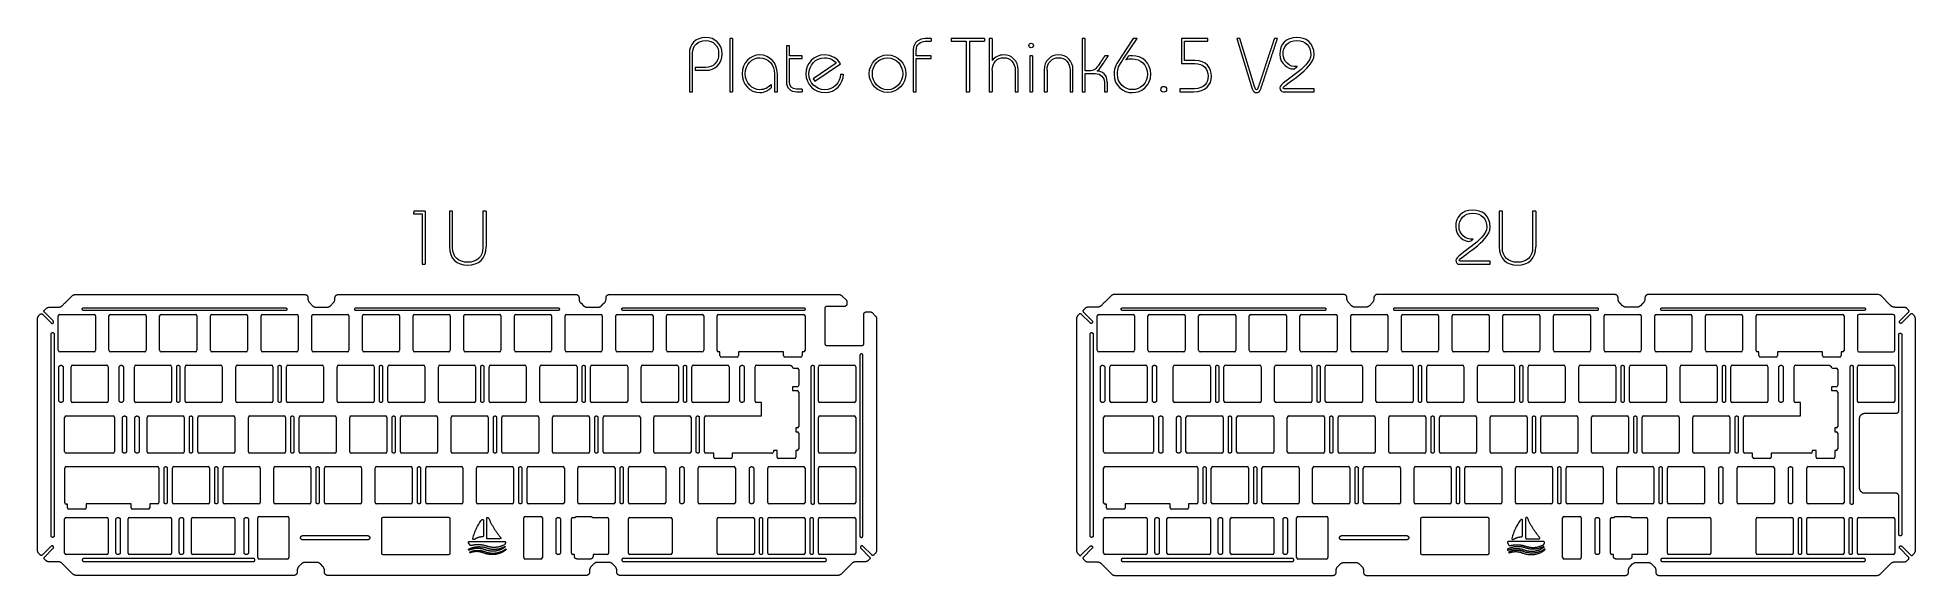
# Model space of a CAD drawing. Header units: inches. Extents: x -352 to 354, y -90 to 112.
import ezdxf

# ---------------------------------------------------------------- set-up
doc = ezdxf.new("R2010")
doc.units = ezdxf.units.IN
doc.header["$MEASUREMENT"] = 0
doc.layers.add('定位板', color=7, linetype='Continuous', lineweight=18, true_color=0x7efae9)

msp = doc.modelspace()

# ---------------------------------------------------------------- linework, layer by layer
at = {"layer": '定位板'}
for p, q in [((-106.92, 106), (-106.92, 91.54)), ((-105.72, 91.54), (-105.72, 106.11)), ((-91.72, 111.54), (-91.72, 91.54)), ((-90.64, 111.54), (-90.64, 91.54)), ((-69.32, 108.8), (-70.41, 108.8)), ((-70.41, 108.8), (-70.41, 95.43)), ((-69.32, 105.09), (-69.32, 108.8)), ((-22.75, 107.34), (-22.75, 91.54)), ((-21.67, 105.09), (-21.67, 107.06)), ((-16.07, 111.54), (-16.07, 110.51)), ((-8.52, 111.54), (-8.52, 110.51)), ((-2.84, 110.51), (-2.84, 91.54)), ((-1.64, 110.51), (-1.64, 91.54)), ((4.05, 111.54), (4.05, 110.51)), ((5.82, 111.54), (5.82, 91.54)), ((6.9, 111.54), (6.9, 103.26)), ((41.82, 111.54), (40.73, 111.54)), ((40.73, 111.54), (40.73, 91.54)), ((41.82, 99.43), (41.82, 111.54)), ((59.96, 111.54), (55.36, 104.6)), ((56.19, 103.8), (61.39, 111.54)), ((61.39, 111.54), (59.96, 111.54)), ((87.96, 111.54), (78.05, 111.54)), ((78.05, 111.54), (78.05, 102.17)), ((79.19, 103.31), (79.19, 110.51)), ((79.19, 110.51), (87.96, 110.51)), ((87.96, 110.51), (87.96, 111.54)), ((100.02, 111.54), (98.85, 111.54)), ((98.85, 111.54), (104.68, 92.6)), ((105.59, 93.46), (100.02, 111.54)), ((-104.67, 100.69), (-104.67, 99.6)), ((-64.52, 105.09), (-69.32, 105.09)), ((-69.32, 95.31), (-69.32, 104.06)), ((-69.32, 104.06), (-64.52, 104.06)), ((-64.52, 104.06), (-64.52, 105.09)), ((-51.7, 102.29), (-60.41, 96.4)), ((-59.72, 95.49), (-50.04, 102.06)), ((-16.07, 105.09), (-21.67, 105.09)), ((-21.67, 91.54), (-21.67, 104.06)), ((-21.67, 104.06), (-16.07, 104.06)), ((-16.07, 104.06), (-16.07, 105.09)), ((6.9, 99.66), (6.9, 91.54)), ((15.59, 99.66), (15.59, 91.54)), ((16.68, 91.54), (16.68, 99.8)), ((21.02, 105.09), (21.02, 91.54)), ((22.1, 105.09), (22.1, 91.54)), ((26.45, 99.8), (26.45, 91.54)), ((27.53, 99.66), (27.53, 91.54)), ((36.22, 99.66), (36.22, 91.54)), ((37.3, 91.54), (37.3, 99.8)), ((44.05, 99.43), (41.82, 99.43)), ((46.42, 99.37), (46.42, 99.31)), ((78.05, 102.17), (83.08, 102.17)), ((83.25, 103.31), (79.19, 103.31)), ((-76.21, 94.26), (-76.21, 92.97)), ((-74.92, 98.31), (-74.92, 91.54)), ((-73.84, 91.54), (-73.84, 98.31)), ((-64.52, 92.57), (-64.52, 91.54)), ((-60.41, 96.4), (-59.72, 95.49)), ((41.82, 91.54), (41.82, 98.4)), ((41.82, 98.4), (45.65, 98.4)), ((49.08, 95.09), (49.08, 91.54)), ((50.16, 95.14), (50.16, 91.54)), ((77.42, 92.69), (77.42, 91.54)), ((127.99, 92.69), (116.68, 92.69)), ((127.99, 91.54), (127.99, 92.69)), ((-106.92, 91.54), (-105.72, 91.54)), ((-74.92, 91.54), (-73.84, 91.54)), ((-22.75, 91.54), (-21.67, 91.54)), ((15.59, 91.54), (16.68, 91.54)), ((36.22, 91.54), (37.3, 91.54)), ((40.73, 91.54), (41.82, 91.54)), ((116.33, 91.54), (127.99, 91.54)), ((-207.32, 45.69), (-207.32, 26.72)), ((-206.24, 46.72), (-206.24, 26.72)), ((-195.92, 46.72), (-197.12, 46.72)), ((-197.12, 46.72), (-197.12, 33.26)), ((-195.92, 32.89), (-195.92, 46.72)), ((-184.55, 46.72), (-184.55, 32.89)), ((-183.35, 46.72), (-183.35, 33.26)), ((198.71, 46.72), (197.51, 46.72)), ((197.51, 46.72), (197.51, 33.26)), ((198.71, 32.89), (198.71, 46.72)), ((210.08, 46.72), (210.08, 32.89)), ((211.28, 46.72), (211.28, 33.26)), ((182.48, 26.72), (194.13, 26.72)), ((194.13, 27.86), (182.82, 27.86)), ((194.13, 26.72), (194.13, 27.86)), ((-341.45, 12.4), (-339.05, 14.8)), ((-337.58, 15.41), (-251.55, 15.41)), ((-250.27, 14.13), (-250.27, 13.62)), ((-240.13, 13.62), (-240.13, 14.13)), ((-238.85, 15.41), (-149.66, 15.41)), ((-148.38, 14.13), (-148.38, 13.62)), ((-138.24, 13.62), (-138.24, 14.13)), ((-136.96, 15.41), (-50.92, 15.41)), ((-49.45, 14.8), (-48, 13.34)), ((51.5, 14.8), (49.1, 12.4)), ((139.01, 15.41), (52.97, 15.41)), ((140.29, 13.62), (140.29, 14.13)), ((150.43, 14.13), (150.43, 13.62)), ((240.9, 15.41), (151.71, 15.41)), ((242.18, 13.62), (242.18, 14.13)), ((252.32, 14.13), (252.32, 13.62)), ((339.63, 15.41), (253.6, 15.41)), ((344.64, 11.24), (341.08, 14.81)), ((-351.42, 7.46), (-350.91, 7.97)), ((-350.13, 7.97), (-346.84, 4.68)), ((-346.07, 5.46), (-349.36, 8.76)), ((-347.61, 10.56), (-344.25, 10.56)), ((-344.13, -5.6), (-344.13, 7.3)), ((-343.58, 7.85), (-330.68, 7.85)), ((-334.58, 10.4), (-258.75, 10.4)), ((-258.75, 9.3), (-334.58, 9.3)), ((-330.13, 7.3), (-330.13, -5.6)), ((-325.08, -5.6), (-325.08, 7.3)), ((-324.53, 7.85), (-311.63, 7.85)), ((-311.08, 7.3), (-311.08, -5.6)), ((-306.03, -5.6), (-306.03, 7.3)), ((-305.48, 7.85), (-292.58, 7.85)), ((-292.03, 7.3), (-292.03, -5.6)), ((-286.98, -5.6), (-286.98, 7.3)), ((-286.43, 7.85), (-273.53, 7.85)), ((-272.98, 7.3), (-272.98, -5.6)), ((-267.93, -5.6), (-267.93, 7.3)), ((-267.38, 7.85), (-254.48, 7.85)), ((-253.93, 7.3), (-253.93, -5.6)), ((-249.73, 12.33), (-248.53, 11.14)), ((-248.88, -5.6), (-248.88, 7.3)), ((-248.33, 7.85), (-235.43, 7.85)), ((-247.25, 10.61), (-243.14, 10.61)), ((-241.86, 11.14), (-240.66, 12.33)), ((-234.88, 7.3), (-234.88, -5.6)), ((-232.16, 10.4), (-156.33, 10.4)), ((-156.33, 9.3), (-232.16, 9.3)), ((-229.83, -5.6), (-229.83, 7.3)), ((-229.28, 7.85), (-216.38, 7.85)), ((-215.83, 7.3), (-215.83, -5.6)), ((-210.78, -5.6), (-210.78, 7.3)), ((-210.23, 7.85), (-197.33, 7.85)), ((-196.78, 7.3), (-196.78, -5.6)), ((-191.73, -5.6), (-191.73, 7.3)), ((-191.18, 7.85), (-178.28, 7.85)), ((-177.73, 7.3), (-177.73, -5.6)), ((-172.68, -5.6), (-172.68, 7.3)), ((-172.13, 7.85), (-159.23, 7.85)), ((-158.68, 7.3), (-158.68, -5.6)), ((-153.63, -5.6), (-153.63, 7.3)), ((-153.08, 7.85), (-140.18, 7.85)), ((-147.59, 12.08), (-146.65, 11.14)), ((-145.36, 10.61), (-141.26, 10.61)), ((-139.97, 11.14), (-139.26, 11.85)), ((-139.63, 7.3), (-139.63, -5.6)), ((-134.58, -5.6), (-134.58, 7.3)), ((-134.03, 7.85), (-121.13, 7.85)), ((-131.75, 10.4), (-63.98, 10.4)), ((-63.98, 9.3), (-131.75, 9.3)), ((-120.58, 7.3), (-120.58, -5.6)), ((-115.53, -5.6), (-115.53, 7.3)), ((-114.98, 7.85), (-102.08, 7.85)), ((-101.53, 7.3), (-101.53, -5.6)), ((-96.48, -5.61), (-96.48, 7.3)), ((-95.93, 7.85), (-63.98, 7.85)), ((-63.43, 7.3), (-63.43, -5.61)), ((-55.95, 10.3), (-55.95, -3.18)), ((-48.74, 10.85), (-55.4, 10.85)), ((-47.69, 12.6), (-47.69, 11.9)), ((-41.35, -3.18), (-41.35, 7.81)), ((-40.3, 8.86), (-38.9, 8.86)), ((-38.16, 8.55), (-37.03, 7.42)), ((39.64, 7.97), (39.14, 7.46)), ((43.71, 4.68), (40.42, 7.97)), ((41.69, 10.03), (41.19, 9.54)), ((41.19, 8.76), (44.49, 5.46)), ((46.3, 10.56), (42.95, 10.56)), ((46.43, -5.6), (46.43, 7.3)), ((46.98, 7.85), (59.88, 7.85)), ((55.98, 10.4), (131.81, 10.4)), ((131.81, 9.3), (55.98, 9.3)), ((60.43, 7.3), (60.43, -5.6)), ((65.48, -5.6), (65.48, 7.3)), ((66.03, 7.85), (78.93, 7.85)), ((79.48, 7.3), (79.48, -5.6)), ((84.53, -5.6), (84.53, 7.3)), ((85.08, 7.85), (97.98, 7.85)), ((98.53, 7.3), (98.53, -5.6)), ((103.58, -5.6), (103.58, 7.3)), ((104.13, 7.85), (117.03, 7.85)), ((117.58, 7.3), (117.58, -5.6)), ((122.63, -5.6), (122.63, 7.3)), ((123.18, 7.85), (136.08, 7.85)), ((136.63, 7.3), (136.63, -5.6)), ((142.02, 11.14), (140.82, 12.33)), ((141.68, -5.6), (141.68, 7.3)), ((142.23, 7.85), (155.13, 7.85)), ((147.41, 10.61), (143.31, 10.61)), ((149.9, 12.33), (148.7, 11.14)), ((155.68, 7.3), (155.68, -5.6)), ((158.39, 10.4), (234.22, 10.4)), ((234.22, 9.3), (158.39, 9.3)), ((160.73, -5.6), (160.73, 7.3)), ((161.28, 7.85), (174.18, 7.85)), ((174.73, 7.3), (174.73, -5.6)), ((179.78, -5.6), (179.78, 7.3)), ((180.33, 7.85), (193.23, 7.85)), ((193.78, 7.3), (193.78, -5.6)), ((198.83, -5.6), (198.83, 7.3)), ((199.38, 7.85), (212.28, 7.85)), ((212.83, 7.3), (212.83, -5.6)), ((217.88, -5.6), (217.88, 7.3)), ((218.43, 7.85), (231.33, 7.85)), ((231.88, 7.3), (231.88, -5.6)), ((236.93, -5.6), (236.93, 7.3)), ((237.48, 7.85), (250.38, 7.85)), ((243.91, 11.14), (242.97, 12.08)), ((249.3, 10.61), (245.19, 10.61)), ((251.3, 11.85), (250.59, 11.14)), ((250.93, 7.3), (250.93, -5.6)), ((255.98, -5.6), (255.98, 7.3)), ((256.53, 7.85), (269.43, 7.85)), ((258.8, 10.4), (334.63, 10.4)), ((334.63, 9.3), (258.8, 9.3)), ((269.98, 7.3), (269.98, -5.6)), ((275.03, -5.6), (275.03, 7.3)), ((275.58, 7.85), (288.48, 7.85)), ((289.03, 7.3), (289.03, -5.6)), ((294.08, -5.61), (294.08, 7.3)), ((294.63, 7.85), (326.58, 7.85)), ((327.13, 7.3), (327.13, -5.61)), ((332.18, 7.3), (332.18, -5.6)), ((345.63, 7.85), (332.73, 7.85)), ((346.18, -5.6), (346.18, 7.3)), ((349.66, 10.55), (346.31, 10.55)), ((348.12, 5.46), (351.41, 8.75)), ((352.18, 7.97), (348.9, 4.68)), ((351.41, 9.53), (350.9, 10.04)), ((353.47, 7.46), (352.96, 7.97)), ((-351.93, -80.73), (-351.93, 6.23)), ((-346.81, -75.32), (-346.81, 0.51)), ((-345.71, 0.51), (-345.71, -75.32)), ((-36.57, 6.33), (-36.57, -80.73)), ((38.62, 6.23), (38.62, -80.73)), ((43.75, -75.32), (43.75, 0.51)), ((44.85, 0.51), (44.85, -75.32)), ((347.73, -28.2), (347.73, 0.3)), ((348.83, 0.3), (348.83, -74.8)), ((353.98, -80.73), (353.98, 6.23)), ((-330.68, -6.15), (-343.58, -6.15)), ((-311.63, -6.15), (-324.53, -6.15)), ((-292.58, -6.15), (-305.48, -6.15)), ((-273.53, -6.15), (-286.43, -6.15)), ((-254.48, -6.15), (-267.38, -6.15)), ((-235.43, -6.15), (-248.33, -6.15)), ((-216.38, -6.15), (-229.28, -6.15)), ((-197.33, -6.15), (-210.23, -6.15)), ((-178.28, -6.15), (-191.18, -6.15)), ((-159.23, -6.15), (-172.13, -6.15)), ((-140.18, -6.15), (-153.08, -6.15)), ((-121.13, -6.15), (-134.03, -6.15)), ((-102.08, -6.15), (-114.98, -6.15)), ((-55.4, -3.73), (-41.9, -3.73)), ((59.88, -6.15), (46.98, -6.15)), ((78.93, -6.15), (66.03, -6.15)), ((97.98, -6.15), (85.08, -6.15)), ((117.03, -6.15), (104.13, -6.15)), ((136.08, -6.15), (123.18, -6.15)), ((155.13, -6.15), (142.23, -6.15)), ((174.18, -6.15), (161.28, -6.15)), ((193.23, -6.15), (180.33, -6.15)), ((212.28, -6.15), (199.38, -6.15)), ((231.33, -6.15), (218.43, -6.15)), ((250.38, -6.15), (237.48, -6.15)), ((269.43, -6.15), (256.53, -6.15)), ((288.48, -6.15), (275.58, -6.15)), ((332.73, -6.15), (345.63, -6.15)), ((-343.91, -24.4), (-343.91, -12)), ((-342.31, -12), (-342.31, -24.4)), ((-339.36, -24.64), (-339.36, -11.74)), ((-338.81, -11.19), (-325.91, -11.19)), ((-325.36, -11.74), (-325.36, -24.64)), ((-321.26, -24.4), (-321.26, -12)), ((-319.66, -12), (-319.66, -24.4)), ((-315.55, -24.64), (-315.55, -11.74)), ((-315, -11.19), (-302.1, -11.19)), ((-301.55, -11.74), (-301.55, -24.64)), ((-299.58, -24.64), (-299.58, -11.74)), ((-298.48, -11.74), (-298.48, -24.64)), ((-296.5, -24.64), (-296.5, -11.74)), ((-295.95, -11.19), (-283.05, -11.19)), ((-282.5, -11.74), (-282.5, -24.64)), ((-277.45, -24.64), (-277.45, -11.74)), ((-276.9, -11.19), (-264, -11.19)), ((-263.45, -11.74), (-263.45, -24.64)), ((-261.48, -24.64), (-261.48, -11.74)), ((-260.38, -11.74), (-260.38, -24.64)), ((-258.4, -24.64), (-258.4, -11.74)), ((-257.85, -11.19), (-244.95, -11.19)), ((-244.4, -11.74), (-244.4, -24.64)), ((-239.35, -24.64), (-239.35, -11.74)), ((-238.8, -11.19), (-225.9, -11.19)), ((-225.35, -11.74), (-225.35, -24.64)), ((-223.38, -24.64), (-223.38, -11.74)), ((-222.28, -11.74), (-222.28, -24.64)), ((-220.3, -24.64), (-220.3, -11.74)), ((-219.75, -11.19), (-206.85, -11.19)), ((-206.3, -11.74), (-206.3, -24.64)), ((-201.25, -24.64), (-201.25, -11.74)), ((-200.7, -11.19), (-187.8, -11.19)), ((-187.25, -11.74), (-187.25, -24.64)), ((-185.28, -24.64), (-185.28, -11.74)), ((-184.18, -11.74), (-184.18, -24.64)), ((-182.2, -24.64), (-182.2, -11.74)), ((-181.65, -11.19), (-168.75, -11.19)), ((-168.2, -11.74), (-168.2, -24.64)), ((-163.15, -24.64), (-163.15, -11.74)), ((-162.6, -11.19), (-149.7, -11.19)), ((-149.15, -11.74), (-149.15, -24.64)), ((-147.18, -24.64), (-147.18, -11.74)), ((-146.08, -11.74), (-146.08, -24.64)), ((-144.1, -24.64), (-144.1, -11.74)), ((-143.55, -11.19), (-130.65, -11.19)), ((-130.1, -11.74), (-130.1, -24.64)), ((-125.05, -24.64), (-125.05, -11.74)), ((-124.5, -11.19), (-111.6, -11.19)), ((-111.05, -11.74), (-111.05, -24.64)), ((-109.08, -24.64), (-109.08, -11.74)), ((-107.98, -11.74), (-107.98, -24.64)), ((-106, -24.64), (-106, -11.74)), ((-105.45, -11.19), (-92.55, -11.19)), ((-88.94, -8.15), (-94.86, -8.15)), ((-92, -11.74), (-92, -24.64)), ((-87.9, -24.4), (-87.9, -12)), ((-86.3, -12), (-86.3, -24.4)), ((-82.19, -24.65), (-82.19, -11.75)), ((-81.64, -11.2), (-69.19, -11.2)), ((-65.04, -8.15), (-70.97, -8.15)), ((-67.71, -12.29), (-66.36, -12.29)), ((-65.81, -12.84), (-65.81, -18.74)), ((-61.07, -62.98), (-61.07, -11.75)), ((-59.97, -11.75), (-59.97, -62.98)), ((-58.38, -24.65), (-58.38, -11.75)), ((-57.83, -11.2), (-44.93, -11.2)), ((-44.38, -11.75), (-44.38, -24.65)), ((-42.8, -7.49), (-42.8, -75.32)), ((-41.7, -75.32), (-41.7, -7.49)), ((47.64, -24.4), (47.64, -12)), ((49.24, -12), (49.24, -24.4)), ((51.19, -24.64), (51.19, -11.74)), ((51.74, -11.19), (64.64, -11.19)), ((65.19, -11.74), (65.19, -24.64)), ((67.14, -24.4), (67.14, -12)), ((68.74, -12), (68.74, -24.4)), ((75, -24.64), (75, -11.74)), ((75.55, -11.19), (88.45, -11.19)), ((89, -11.74), (89, -24.64)), ((90.98, -24.64), (90.98, -11.74)), ((92.08, -11.74), (92.08, -24.64)), ((94.05, -24.64), (94.05, -11.74)), ((94.6, -11.19), (107.5, -11.19)), ((108.05, -11.74), (108.05, -24.64)), ((113.1, -24.64), (113.1, -11.74)), ((113.65, -11.19), (126.55, -11.19)), ((127.1, -11.74), (127.1, -24.64)), ((129.08, -24.64), (129.08, -11.74)), ((130.18, -11.74), (130.18, -24.64)), ((132.15, -24.64), (132.15, -11.74)), ((132.7, -11.19), (145.6, -11.19)), ((146.15, -11.74), (146.15, -24.64)), ((151.2, -24.64), (151.2, -11.74)), ((151.75, -11.19), (164.65, -11.19)), ((165.2, -11.74), (165.2, -24.64)), ((167.18, -24.64), (167.18, -11.74)), ((168.28, -11.74), (168.28, -24.64)), ((170.25, -24.64), (170.25, -11.74)), ((170.8, -11.19), (183.7, -11.19)), ((184.25, -11.74), (184.25, -24.64)), ((189.3, -24.64), (189.3, -11.74)), ((189.85, -11.19), (202.75, -11.19)), ((203.3, -11.74), (203.3, -24.64)), ((205.28, -24.64), (205.28, -11.74)), ((206.38, -11.74), (206.38, -24.64)), ((208.35, -24.64), (208.35, -11.74)), ((208.9, -11.19), (221.8, -11.19)), ((222.35, -11.74), (222.35, -24.64)), ((227.4, -24.64), (227.4, -11.74)), ((227.95, -11.19), (240.85, -11.19)), ((241.4, -11.74), (241.4, -24.64)), ((243.38, -24.64), (243.38, -11.74)), ((244.48, -11.74), (244.48, -24.64)), ((246.45, -24.64), (246.45, -11.74)), ((247, -11.19), (259.9, -11.19)), ((260.45, -11.74), (260.45, -24.64)), ((265.5, -24.64), (265.5, -11.74)), ((266.05, -11.19), (278.95, -11.19)), ((279.5, -11.74), (279.5, -24.64)), ((281.48, -24.64), (281.48, -11.74)), ((282.58, -11.74), (282.58, -24.64)), ((284.55, -24.64), (284.55, -11.74)), ((285.1, -11.19), (298, -11.19)), ((301.61, -8.15), (295.69, -8.15)), ((298.55, -11.74), (298.55, -24.64)), ((302.66, -24.4), (302.66, -12)), ((304.26, -12), (304.26, -24.4)), ((308.37, -24.65), (308.37, -11.75)), ((308.92, -11.2), (321.37, -11.2)), ((325.52, -8.15), (319.59, -8.15)), ((322.84, -12.29), (324.2, -12.29)), ((324.75, -12.84), (324.75, -18.74)), ((329.49, -62.98), (329.49, -11.75)), ((330.59, -11.75), (330.59, -62.98)), ((332.18, -24.65), (332.18, -11.75)), ((332.73, -11.2), (345.63, -11.2)), ((346.18, -11.75), (346.18, -24.65)), ((-325.91, -25.19), (-338.81, -25.19)), ((-302.1, -25.19), (-315, -25.19)), ((-283.05, -25.19), (-295.95, -25.19)), ((-264, -25.19), (-276.9, -25.19)), ((-244.95, -25.19), (-257.85, -25.19)), ((-225.9, -25.19), (-238.8, -25.19)), ((-206.85, -25.19), (-219.75, -25.19)), ((-187.8, -25.19), (-200.7, -25.19)), ((-168.75, -25.19), (-181.65, -25.19)), ((-149.7, -25.19), (-162.6, -25.19)), ((-130.65, -25.19), (-143.55, -25.19)), ((-111.6, -25.19), (-124.5, -25.19)), ((-92.55, -25.19), (-105.45, -25.19)), ((-65.81, -21.28), (-65.81, -34.18)), ((-44.93, -25.2), (-57.83, -25.2)), ((64.64, -25.19), (51.74, -25.19)), ((88.45, -25.19), (75.55, -25.19)), ((107.5, -25.19), (94.6, -25.19)), ((126.55, -25.19), (113.65, -25.19)), ((145.6, -25.19), (132.7, -25.19)), ((164.65, -25.19), (151.75, -25.19)), ((183.7, -25.19), (170.8, -25.19)), ((202.75, -25.19), (189.85, -25.19)), ((221.8, -25.19), (208.9, -25.19)), ((240.85, -25.19), (227.95, -25.19)), ((259.9, -25.19), (247, -25.19)), ((278.95, -25.19), (266.05, -25.19)), ((298, -25.19), (285.1, -25.19)), ((324.75, -21.28), (324.75, -34.18)), ((345.63, -25.2), (332.73, -25.2)), ((-341.75, -43.67), (-341.75, -30.82)), ((-341.2, -30.27), (-323.54, -30.27)), ((-322.99, -30.82), (-322.99, -43.67)), ((-320.04, -43.45), (-320.04, -31.05)), ((-318.44, -31.05), (-318.44, -43.45)), ((-315.34, -43.45), (-315.34, -31.05)), ((-313.74, -31.05), (-313.74, -43.45)), ((-310.79, -43.69), (-310.79, -30.79)), ((-310.24, -30.24), (-297.34, -30.24)), ((-296.79, -30.79), (-296.79, -43.69)), ((-294.81, -43.69), (-294.81, -30.79)), ((-293.71, -30.79), (-293.71, -43.69)), ((-291.74, -43.69), (-291.74, -30.79)), ((-291.19, -30.24), (-278.29, -30.24)), ((-277.74, -30.79), (-277.74, -43.69)), ((-272.69, -43.69), (-272.69, -30.79)), ((-272.14, -30.24), (-259.24, -30.24)), ((-258.69, -30.79), (-258.69, -43.69)), ((-256.71, -43.69), (-256.71, -30.79)), ((-255.61, -30.79), (-255.61, -43.69)), ((-253.64, -43.69), (-253.64, -30.79)), ((-253.09, -30.24), (-240.19, -30.24)), ((-239.64, -30.79), (-239.64, -43.69)), ((-234.59, -43.69), (-234.59, -30.79)), ((-234.04, -30.24), (-221.14, -30.24)), ((-220.59, -30.79), (-220.59, -43.69)), ((-218.61, -43.69), (-218.61, -30.79)), ((-217.51, -30.79), (-217.51, -43.69)), ((-215.54, -43.69), (-215.54, -30.79)), ((-214.99, -30.24), (-202.09, -30.24)), ((-201.54, -30.79), (-201.54, -43.69)), ((-196.49, -43.69), (-196.49, -30.79)), ((-195.94, -30.24), (-183.04, -30.24)), ((-182.49, -30.79), (-182.49, -43.69)), ((-180.51, -43.69), (-180.51, -30.79)), ((-179.41, -30.79), (-179.41, -43.69)), ((-177.44, -43.69), (-177.44, -30.79)), ((-176.89, -30.24), (-163.99, -30.24)), ((-163.44, -30.79), (-163.44, -43.69)), ((-158.39, -43.69), (-158.39, -30.79)), ((-157.84, -30.24), (-144.94, -30.24)), ((-144.39, -30.79), (-144.39, -43.69)), ((-142.41, -43.69), (-142.41, -30.79)), ((-141.31, -30.79), (-141.31, -43.69)), ((-139.34, -43.69), (-139.34, -30.79)), ((-138.79, -30.24), (-125.89, -30.24)), ((-125.34, -30.79), (-125.34, -43.69)), ((-120.29, -43.69), (-120.29, -30.79)), ((-119.74, -30.24), (-106.84, -30.24)), ((-106.29, -30.79), (-106.29, -43.69)), ((-104.31, -43.69), (-104.31, -30.79)), ((-103.21, -30.79), (-103.21, -43.69)), ((-101.24, -43.7), (-101.24, -30.8)), ((-58.38, -43.7), (-58.38, -30.8)), ((-57.83, -30.25), (-44.93, -30.25)), ((-44.38, -30.8), (-44.38, -43.7)), ((48.8, -43.67), (48.8, -30.82)), ((49.35, -30.27), (67.02, -30.27)), ((67.57, -30.82), (67.57, -43.67)), ((69.52, -43.45), (69.52, -31.05)), ((71.12, -31.05), (71.12, -43.45)), ((76.22, -43.45), (76.22, -31.05)), ((77.82, -31.05), (77.82, -43.45)), ((79.77, -43.69), (79.77, -30.79)), ((80.32, -30.24), (93.22, -30.24)), ((93.77, -30.79), (93.77, -43.69)), ((95.74, -43.69), (95.74, -30.79)), ((96.84, -30.79), (96.84, -43.69)), ((98.82, -43.69), (98.82, -30.79)), ((99.37, -30.24), (112.26, -30.24)), ((112.81, -30.79), (112.81, -43.69)), ((117.87, -43.69), (117.87, -30.79)), ((118.42, -30.24), (131.32, -30.24)), ((131.87, -30.79), (131.87, -43.69)), ((133.84, -43.69), (133.84, -30.79)), ((134.94, -30.79), (134.94, -43.69)), ((136.92, -43.69), (136.92, -30.79)), ((137.47, -30.24), (150.37, -30.24)), ((150.92, -30.79), (150.92, -43.69)), ((155.97, -43.69), (155.97, -30.79)), ((156.52, -30.24), (169.42, -30.24)), ((169.97, -30.79), (169.97, -43.69)), ((171.94, -43.69), (171.94, -30.79)), ((173.04, -30.79), (173.04, -43.69)), ((175.02, -43.69), (175.02, -30.79)), ((175.57, -30.24), (188.47, -30.24)), ((189.02, -30.79), (189.02, -43.69)), ((194.07, -43.69), (194.07, -30.79)), ((194.62, -30.24), (207.52, -30.24)), ((208.07, -30.79), (208.07, -43.69)), ((210.04, -43.69), (210.04, -30.79)), ((211.14, -30.79), (211.14, -43.69)), ((213.12, -43.69), (213.12, -30.79)), ((213.67, -30.24), (226.57, -30.24)), ((227.12, -30.79), (227.12, -43.69)), ((232.17, -43.69), (232.17, -30.79)), ((232.72, -30.24), (245.62, -30.24)), ((246.17, -30.79), (246.17, -43.69)), ((248.14, -43.69), (248.14, -30.79)), ((249.24, -30.79), (249.24, -43.69)), ((251.22, -43.69), (251.22, -30.79)), ((251.77, -30.24), (264.67, -30.24)), ((265.22, -30.79), (265.22, -43.69)), ((270.27, -43.69), (270.27, -30.79)), ((270.82, -30.24), (283.72, -30.24)), ((284.27, -30.79), (284.27, -43.69)), ((286.24, -43.69), (286.24, -30.79)), ((287.34, -30.79), (287.34, -43.69)), ((289.32, -43.7), (289.32, -30.8)), ((334.99, -29.25), (346.68, -29.25)), ((-65.81, -36.72), (-65.81, -42.62)), ((324.75, -36.72), (324.75, -42.62)), ((-323.54, -44.22), (-341.2, -44.22)), ((-341.19, -49.29), (-306.86, -49.29)), ((-297.34, -44.24), (-310.24, -44.24)), ((-300.71, -49.29), (-287.81, -49.29)), ((-278.29, -44.24), (-291.19, -44.24)), ((-281.66, -49.29), (-268.76, -49.29)), ((-259.24, -44.24), (-272.14, -44.24)), ((-262.61, -49.29), (-249.71, -49.29)), ((-240.19, -44.24), (-253.09, -44.24)), ((-243.56, -49.29), (-230.66, -49.29)), ((-221.14, -44.24), (-234.04, -44.24)), ((-224.51, -49.29), (-211.61, -49.29)), ((-202.09, -44.24), (-214.99, -44.24)), ((-205.46, -49.29), (-192.56, -49.29)), ((-183.04, -44.24), (-195.94, -44.24)), ((-186.41, -49.29), (-173.51, -49.29)), ((-163.99, -44.24), (-176.89, -44.24)), ((-167.36, -49.29), (-154.46, -49.29)), ((-144.94, -44.24), (-157.84, -44.24)), ((-148.31, -49.29), (-135.41, -49.29)), ((-125.89, -44.24), (-138.79, -44.24)), ((-129.26, -49.29), (-116.36, -49.29)), ((-106.84, -44.24), (-119.74, -44.24)), ((-103.07, -49.29), (-90.17, -49.29)), ((-91.32, -46.25), (-97.22, -46.25)), ((-76.87, -49.29), (-63.97, -49.29)), ((-67.45, -46.25), (-73.35, -46.25)), ((-44.93, -44.25), (-57.83, -44.25)), ((-57.83, -49.3), (-44.93, -49.3)), ((67.02, -44.22), (49.35, -44.22)), ((49.36, -49.29), (83.69, -49.29)), ((93.22, -44.24), (80.32, -44.24)), ((89.84, -49.29), (102.74, -49.29)), ((112.26, -44.24), (99.37, -44.24)), ((108.89, -49.29), (121.79, -49.29)), ((131.32, -44.24), (118.42, -44.24)), ((127.94, -49.29), (140.84, -49.29)), ((150.37, -44.24), (137.47, -44.24)), ((146.99, -49.29), (159.89, -49.29)), ((169.42, -44.24), (156.52, -44.24)), ((166.04, -49.29), (178.94, -49.29)), ((188.47, -44.24), (175.57, -44.24)), ((185.09, -49.29), (197.99, -49.29)), ((207.52, -44.24), (194.62, -44.24)), ((204.14, -49.29), (217.04, -49.29)), ((226.57, -44.24), (213.67, -44.24)), ((223.19, -49.29), (236.09, -49.29)), ((245.62, -44.24), (232.72, -44.24)), ((242.24, -49.29), (255.14, -49.29)), ((264.67, -44.24), (251.77, -44.24)), ((261.29, -49.29), (274.19, -49.29)), ((283.72, -44.24), (270.82, -44.24)), ((287.49, -49.29), (300.39, -49.29)), ((299.23, -46.25), (293.33, -46.25)), ((313.68, -49.29), (326.58, -49.29)), ((323.11, -46.25), (317.21, -46.25)), ((-341.74, -62.9), (-341.74, -49.84)), ((-306.31, -49.84), (-306.31, -62.74)), ((-304.34, -62.74), (-304.34, -49.84)), ((-303.24, -49.84), (-303.24, -62.74)), ((-301.26, -62.74), (-301.26, -49.84)), ((-287.26, -49.84), (-287.26, -62.74)), ((-285.29, -62.74), (-285.29, -49.84)), ((-284.19, -49.84), (-284.19, -62.74)), ((-282.21, -62.74), (-282.21, -49.84)), ((-268.21, -49.84), (-268.21, -62.74)), ((-263.16, -62.74), (-263.16, -49.84)), ((-249.16, -49.84), (-249.16, -62.74)), ((-247.19, -62.74), (-247.19, -49.84)), ((-246.09, -49.84), (-246.09, -62.74)), ((-244.11, -62.74), (-244.11, -49.84)), ((-230.11, -49.84), (-230.11, -62.74)), ((-225.06, -62.74), (-225.06, -49.84)), ((-211.06, -49.84), (-211.06, -62.74)), ((-209.09, -62.74), (-209.09, -49.84)), ((-207.99, -49.84), (-207.99, -62.74)), ((-206.01, -62.74), (-206.01, -49.84)), ((-192.01, -49.84), (-192.01, -62.74)), ((-186.96, -62.74), (-186.96, -49.84)), ((-172.96, -49.84), (-172.96, -62.74)), ((-170.99, -62.74), (-170.99, -49.84)), ((-169.89, -49.84), (-169.89, -62.74)), ((-167.91, -62.74), (-167.91, -49.84)), ((-153.91, -49.84), (-153.91, -62.74)), ((-148.86, -62.74), (-148.86, -49.84)), ((-134.86, -49.84), (-134.86, -62.74)), ((-132.89, -62.74), (-132.89, -49.84)), ((-131.79, -49.84), (-131.79, -62.74)), ((-129.81, -62.74), (-129.81, -49.84)), ((-115.81, -49.84), (-115.81, -62.74)), ((-110.52, -62.49), (-110.52, -50.09)), ((-108.92, -50.09), (-108.92, -62.49)), ((-103.62, -62.74), (-103.62, -49.84)), ((-89.62, -49.84), (-89.62, -62.74)), ((-84.32, -62.49), (-84.32, -50.09)), ((-82.72, -50.09), (-82.72, -62.49)), ((-77.42, -62.74), (-77.42, -49.84)), ((-63.42, -49.84), (-63.42, -62.74)), ((-58.38, -62.75), (-58.38, -49.85)), ((-44.38, -49.85), (-44.38, -62.75)), ((48.81, -62.9), (48.81, -49.84)), ((84.24, -49.84), (84.24, -62.74)), ((86.22, -62.74), (86.22, -49.84)), ((87.32, -49.84), (87.32, -62.74)), ((89.29, -62.74), (89.29, -49.84)), ((103.29, -49.84), (103.29, -62.74)), ((105.27, -62.74), (105.27, -49.84)), ((106.37, -49.84), (106.37, -62.74)), ((108.34, -62.74), (108.34, -49.84)), ((122.34, -49.84), (122.34, -62.74)), ((127.39, -62.74), (127.39, -49.84)), ((141.39, -49.84), (141.39, -62.74)), ((143.37, -62.74), (143.37, -49.84)), ((144.47, -49.84), (144.47, -62.74)), ((146.44, -62.74), (146.44, -49.84)), ((160.44, -49.84), (160.44, -62.74)), ((165.49, -62.74), (165.49, -49.84)), ((179.49, -49.84), (179.49, -62.74)), ((181.47, -62.74), (181.47, -49.84)), ((182.57, -49.84), (182.57, -62.74)), ((184.54, -62.74), (184.54, -49.84)), ((198.54, -49.84), (198.54, -62.74)), ((203.59, -62.74), (203.59, -49.84)), ((217.59, -49.84), (217.59, -62.74)), ((219.57, -62.74), (219.57, -49.84)), ((220.67, -49.84), (220.67, -62.74)), ((222.64, -62.74), (222.64, -49.84)), ((236.64, -49.84), (236.64, -62.74)), ((241.69, -62.74), (241.69, -49.84)), ((255.69, -49.84), (255.69, -62.74)), ((257.67, -62.74), (257.67, -49.84)), ((258.77, -49.84), (258.77, -62.74)), ((260.74, -62.74), (260.74, -49.84)), ((274.74, -49.84), (274.74, -62.74)), ((280.04, -62.49), (280.04, -50.09)), ((281.64, -50.09), (281.64, -62.49)), ((286.94, -62.74), (286.94, -49.84)), ((300.94, -49.84), (300.94, -62.74)), ((306.23, -62.49), (306.23, -50.09)), ((307.83, -50.09), (307.83, -62.49)), ((313.13, -62.74), (313.13, -49.84)), ((327.13, -49.84), (327.13, -62.74)), ((-287.81, -63.29), (-300.71, -63.29)), ((-268.76, -63.29), (-281.66, -63.29)), ((-249.71, -63.29), (-262.61, -63.29)), ((-230.66, -63.29), (-243.56, -63.29)), ((-211.61, -63.29), (-224.51, -63.29)), ((-192.56, -63.29), (-205.46, -63.29)), ((-173.51, -63.29), (-186.41, -63.29)), ((-154.46, -63.29), (-167.36, -63.29)), ((-135.41, -63.29), (-148.31, -63.29)), ((-116.36, -63.29), (-129.26, -63.29)), ((-90.17, -63.29), (-103.07, -63.29)), ((-63.97, -63.29), (-76.87, -63.29)), ((-44.93, -63.3), (-57.83, -63.3)), ((102.74, -63.29), (89.84, -63.29)), ((121.79, -63.29), (108.89, -63.29)), ((140.84, -63.29), (127.94, -63.29)), ((159.89, -63.29), (146.99, -63.29)), ((178.94, -63.29), (166.04, -63.29)), ((197.99, -63.29), (185.09, -63.29)), ((217.04, -63.29), (204.14, -63.29)), ((236.09, -63.29), (223.19, -63.29)), ((255.14, -63.29), (242.24, -63.29)), ((274.19, -63.29), (261.29, -63.29)), ((300.39, -63.29), (287.49, -63.29)), ((326.58, -63.29), (313.68, -63.29)), ((346.68, -59.31), (334.99, -59.31)), ((347.73, -74.8), (347.73, -60.36)), ((-341.75, -81.8), (-341.75, -68.9)), ((-341.2, -68.35), (-325.91, -68.35)), ((-334.21, -65.29), (-340.12, -65.29)), ((-325.36, -68.9), (-325.36, -81.8)), ((-322.45, -81.55), (-322.45, -69.15)), ((-320.85, -69.15), (-320.85, -81.55)), ((-317.93, -81.8), (-317.93, -68.9)), ((-317.38, -68.35), (-302.1, -68.35)), ((-310.33, -65.29), (-316.23, -65.29)), ((-301.55, -68.9), (-301.55, -81.8)), ((-298.64, -81.55), (-298.64, -69.15)), ((-297.04, -69.15), (-297.04, -81.55)), ((-294.12, -81.8), (-294.12, -68.9)), ((-293.57, -68.35), (-278.29, -68.35)), ((-277.74, -68.9), (-277.74, -81.8)), ((-274.26, -81.55), (-274.26, -69.15)), ((-272.66, -69.15), (-272.66, -81.55)), ((-269.19, -83.45), (-269.19, -68.55)), ((-268.64, -68), (-257.98, -68)), ((-257.43, -68.55), (-257.43, -83.45)), ((-222.69, -68.9), (-222.69, -81.8)), ((-197.33, -68.35), (-222.14, -68.35)), ((-196.78, -81.8), (-196.78, -68.9)), ((-183.1, -76.12), (-183.1, -68.71)), ((-169.19, -83.45), (-169.19, -68.55)), ((-168.64, -68), (-162.73, -68)), ((-162.18, -68.55), (-162.18, -83.45)), ((-156.96, -81.55), (-156.96, -69.15)), ((-155.36, -69.15), (-155.36, -81.55)), ((-151.25, -81.8), (-151.25, -68.9)), ((-150.7, -68.35), (-149.89, -68.35)), ((-149.13, -68), (-144.13, -68)), ((-143.37, -68.35), (-137.8, -68.35)), ((-137.25, -68.9), (-137.25, -81.8)), ((-129.81, -81.8), (-129.81, -68.9)), ((-129.26, -68.35), (-113.98, -68.35)), ((-113.43, -68.9), (-113.43, -81.8)), ((-96.48, -81.8), (-96.48, -68.9)), ((-95.93, -68.35), (-83.03, -68.35)), ((-82.48, -68.9), (-82.48, -81.8)), ((-80.5, -81.8), (-80.5, -68.9)), ((-79.4, -68.9), (-79.4, -81.8)), ((-77.43, -81.8), (-77.43, -68.9)), ((-76.88, -68.35), (-63.98, -68.35)), ((-63.43, -68.9), (-63.43, -81.8)), ((-61.45, -81.8), (-61.45, -68.9)), ((-60.35, -68.9), (-60.35, -81.8)), ((-58.38, -81.8), (-58.38, -68.9)), ((-57.83, -68.35), (-44.93, -68.35)), ((-44.38, -68.9), (-44.38, -81.8)), ((48.81, -81.8), (48.81, -68.9)), ((49.36, -68.35), (64.64, -68.35)), ((56.35, -65.29), (50.43, -65.29)), ((65.19, -68.9), (65.19, -81.8)), ((68.11, -81.55), (68.11, -69.15)), ((69.71, -69.15), (69.71, -81.55)), ((72.62, -81.8), (72.62, -68.9)), ((73.17, -68.35), (88.45, -68.35)), ((80.22, -65.29), (74.32, -65.29)), ((89, -68.9), (89, -81.8)), ((91.92, -81.55), (91.92, -69.15)), ((93.52, -69.15), (93.52, -81.55)), ((96.43, -81.8), (96.43, -68.9)), ((96.98, -68.35), (112.26, -68.35)), ((112.81, -68.9), (112.81, -81.8)), ((116.29, -81.55), (116.29, -69.15)), ((117.89, -69.15), (117.89, -81.55)), ((121.37, -83.45), (121.37, -68.55)), ((121.92, -68), (132.58, -68)), ((133.13, -68.55), (133.13, -83.45)), ((167.87, -68.9), (167.87, -81.8)), ((193.23, -68.35), (168.42, -68.35)), ((193.78, -81.8), (193.78, -68.9)), ((207.46, -68.71), (207.46, -76.12)), ((221.37, -83.45), (221.37, -68.55)), ((221.92, -68), (227.82, -68)), ((228.37, -68.55), (228.37, -83.45)), ((233.6, -81.55), (233.6, -69.15)), ((235.2, -69.15), (235.2, -81.55)), ((239.31, -81.8), (239.31, -68.9)), ((239.86, -68.35), (240.67, -68.35)), ((241.43, -68), (246.43, -68)), ((247.19, -68.35), (252.76, -68.35)), ((253.31, -68.9), (253.31, -81.8)), ((260.74, -81.8), (260.74, -68.9)), ((261.29, -68.35), (276.57, -68.35)), ((277.12, -68.9), (277.12, -81.8)), ((294.08, -81.8), (294.08, -68.9)), ((294.63, -68.35), (307.53, -68.35)), ((308.08, -68.9), (308.08, -81.8)), ((310.05, -81.8), (310.05, -68.9)), ((311.15, -68.9), (311.15, -81.8)), ((313.13, -81.8), (313.13, -68.9)), ((313.68, -68.35), (326.58, -68.35)), ((327.13, -68.9), (327.13, -81.8)), ((329.1, -81.8), (329.1, -68.9)), ((330.2, -68.9), (330.2, -81.8)), ((332.18, -81.8), (332.18, -68.9)), ((332.73, -68.35), (345.63, -68.35)), ((346.18, -68.9), (346.18, -81.8)), ((-252.26, -75.2), (-227.86, -75.2)), ((-227.86, -76.8), (-252.26, -76.8)), ((-189.61, -77.43), (-176.38, -77.43)), ((-178.16, -76.47), (-182.74, -76.47)), ((138.3, -75.2), (162.7, -75.2)), ((162.7, -76.8), (138.3, -76.8)), ((214.17, -77.43), (200.95, -77.43)), ((207.81, -76.47), (212.4, -76.47)), ((-350.91, -82.48), (-351.42, -81.97)), ((-346.84, -79.19), (-350.13, -82.48)), ((-349.35, -83.26), (-346.07, -79.97)), ((-348.84, -84.55), (-349.35, -84.04)), ((-325.91, -82.35), (-341.2, -82.35)), ((-270.75, -83.81), (-334.58, -83.81)), ((-302.1, -82.35), (-317.38, -82.35)), ((-278.29, -82.35), (-293.57, -82.35)), ((-257.98, -84), (-268.64, -84)), ((-222.14, -82.35), (-197.33, -82.35)), ((-189.36, -78.81), (-189.9, -77.98)), ((-182.84, -79.93), (-182.8, -79.94)), ((-162.73, -84), (-168.64, -84)), ((-144.13, -84), (-149.13, -84)), ((-55.92, -83.81), (-131.75, -83.81)), ((-113.98, -82.35), (-129.26, -82.35)), ((-83.03, -82.35), (-95.93, -82.35)), ((-63.98, -82.35), (-76.88, -82.35)), ((-44.93, -82.35), (-57.83, -82.35)), ((-42.44, -79.97), (-39.15, -83.26)), ((-38.37, -82.48), (-41.66, -79.19)), ((-39.15, -84.04), (-39.66, -84.55)), ((-37.08, -81.97), (-37.59, -82.48)), ((39.14, -81.97), (39.64, -82.48)), ((40.42, -82.48), (43.71, -79.19)), ((44.49, -79.97), (41.2, -83.26)), ((41.2, -84.04), (41.71, -84.55)), ((64.64, -82.35), (49.36, -82.35)), ((119.81, -83.81), (55.98, -83.81)), ((88.45, -82.35), (73.17, -82.35)), ((112.26, -82.35), (96.98, -82.35)), ((132.58, -84), (121.92, -84)), ((168.42, -82.35), (193.23, -82.35)), ((227.82, -84), (221.92, -84)), ((246.43, -84), (241.43, -84)), ((334.63, -83.81), (258.8, -83.81)), ((276.57, -82.35), (261.29, -82.35)), ((307.53, -82.35), (294.63, -82.35)), ((326.58, -82.35), (313.68, -82.35)), ((345.63, -82.35), (332.73, -82.35)), ((351.41, -83.26), (348.12, -79.97)), ((348.9, -79.19), (352.18, -82.48)), ((350.9, -84.55), (351.41, -84.04)), ((352.96, -82.48), (353.47, -81.97)), ((-344.25, -85.06), (-347.61, -85.06)), ((-338.78, -89.56), (-342.59, -85.75)), ((-255.55, -90.16), (-337.33, -90.16)), ((-334.58, -84.91), (-270.75, -84.91)), ((-254.3, -88.16), (-254.3, -88.91)), ((-252.76, -85.85), (-253.75, -86.85)), ((-246.94, -85.31), (-251.45, -85.31)), ((-244.64, -86.85), (-245.63, -85.85)), ((-244.1, -88.91), (-244.1, -88.16)), ((-145.66, -90.16), (-242.85, -90.16)), ((-144.41, -88.16), (-144.41, -88.91)), ((-142.87, -85.85), (-143.87, -86.85)), ((-137.05, -85.31), (-141.56, -85.31)), ((-134.75, -86.85), (-135.75, -85.85)), ((-134.21, -88.91), (-134.21, -88.16)), ((-51.17, -90.16), (-132.96, -90.16)), ((-131.75, -84.91), (-55.92, -84.91)), ((-45.91, -85.75), (-49.72, -89.56)), ((-40.9, -85.06), (-44.25, -85.06)), ((42.95, -85.06), (46.3, -85.06)), ((47.96, -85.75), (51.77, -89.56)), ((53.22, -90.16), (135.01, -90.16)), ((55.98, -84.91), (119.81, -84.91)), ((136.26, -88.91), (136.26, -88.16)), ((136.8, -86.85), (137.8, -85.85)), ((139.11, -85.31), (143.61, -85.31)), ((144.92, -85.85), (145.92, -86.85)), ((146.46, -88.16), (146.46, -88.91)), ((147.71, -90.16), (244.9, -90.16)), ((246.15, -88.91), (246.15, -88.16)), ((246.69, -86.85), (247.68, -85.85)), ((248.99, -85.31), (253.5, -85.31)), ((254.81, -85.85), (255.8, -86.85)), ((256.35, -88.16), (256.35, -88.91)), ((257.6, -90.16), (339.38, -90.16)), ((258.8, -84.91), (334.63, -84.91)), ((340.83, -89.56), (344.65, -85.75)), ((346.31, -85.06), (349.66, -85.06))]:
    msp.add_line(p, q, dxfattribs=at)
for points in [[(-349.36, 9.54), (-348.86, 10.03)], [(-95.41, -7.6), (-95.41, -6.16), (-95.93, -6.16)], [(-71.52, -7.6), (-71.52, -6.15), (-88.39, -6.15), (-88.39, -7.6)], [(-63.98, -6.16), (-64.49, -6.16), (-64.49, -7.6)], [(295.14, -7.6), (295.14, -6.16), (294.63, -6.16)], [(319.04, -7.6), (319.04, -6.15), (302.16, -6.15), (302.16, -7.6)], [(326.58, -6.16), (326.07, -6.16), (326.07, -7.6)], [(-66.36, -19.29), (-68.19, -19.29), (-68.19, -20.73), (-66.36, -20.73)], [(324.2, -19.29), (322.37, -19.29), (322.37, -20.73), (324.2, -20.73)], [(-100.69, -30.25), (-79.81, -30.25), (-79.81, -25.2), (-81.64, -25.2)], [(289.87, -30.25), (310.75, -30.25), (310.75, -25.2), (308.92, -25.2)], [(-66.36, -34.73), (-66.9, -34.73), (-66.9, -36.17), (-66.36, -36.17)], [(324.2, -34.73), (323.66, -34.73), (323.66, -36.17), (324.2, -36.17)], [(332.99, -57.31), (332.99, -31.25)], [(-97.77, -45.7), (-97.77, -44.25), (-100.69, -44.25)], [(-75.88, -44.25), (-90.77, -44.25), (-90.77, -45.7)], [(-73.9, -45.7), (-73.9, -43.17), (-75.33, -43.17), (-75.33, -43.7)], [(-66.36, -43.17), (-66.9, -43.17), (-66.9, -45.7)], [(292.78, -45.7), (292.78, -44.25), (289.87, -44.25)], [(314.67, -44.25), (299.78, -44.25), (299.78, -45.7)], [(316.66, -45.7), (316.66, -43.17), (315.22, -43.17), (315.22, -43.7)], [(324.2, -43.17), (323.66, -43.17), (323.66, -45.7)], [(-340.67, -64.74), (-340.67, -63.45), (-341.19, -63.45)], [(-316.78, -64.74), (-316.78, -63.29), (-317.78, -63.29), (-332.66, -63.29), (-333.66, -63.29), (-333.66, -64.74)], [(-306.86, -63.29), (-309.78, -63.29), (-309.78, -64.74)], [(49.88, -64.74), (49.88, -63.45), (49.36, -63.45)], [(73.77, -64.74), (73.77, -63.29), (72.77, -63.29), (57.9, -63.29), (56.9, -63.29), (56.9, -64.74)], [(83.69, -63.29), (80.77, -63.29), (80.77, -64.74)], [(-187.74, -76.65), (-187.75, -76.65), (-187.76, -76.65), (-187.76, -76.66), (-187.77, -76.66), (-187.77, -76.66), (-187.78, -76.66), (-187.78, -76.67), (-187.79, -76.67), (-187.8, -76.67), (-187.8, -76.68), (-187.81, -76.68), (-187.81, -76.68), (-187.82, -76.68), (-187.83, -76.69), (-187.83, -76.69), (-187.84, -76.69), (-187.84, -76.69), (-187.85, -76.69), (-187.86, -76.7), (-187.86, -76.7), (-187.87, -76.7), (-187.88, -76.7), (-187.88, -76.7), (-187.89, -76.7), (-187.9, -76.7), (-187.9, -76.7), (-187.91, -76.7), (-187.92, -76.71), (-187.93, -76.71), (-187.93, -76.71), (-187.94, -76.71), (-187.95, -76.71), (-187.95, -76.71), (-187.96, -76.71), (-187.97, -76.71), (-187.97, -76.7), (-187.98, -76.7), (-187.99, -76.7), (-187.99, -76.7), (-188, -76.7), (-188.01, -76.7), (-188.01, -76.7), (-188.02, -76.7), (-188.03, -76.7), (-188.03, -76.69), (-188.04, -76.69), (-188.05, -76.69), (-188.05, -76.69), (-188.06, -76.69), (-188.07, -76.68), (-188.07, -76.68), (-188.08, -76.68), (-188.08, -76.68), (-188.09, -76.67), (-188.1, -76.67), (-188.1, -76.67), (-188.11, -76.67), (-188.11, -76.66), (-188.12, -76.66), (-188.13, -76.66), (-188.13, -76.65), (-188.14, -76.65), (-188.14, -76.65), (-188.15, -76.64), (-188.15, -76.64), (-188.16, -76.64), (-188.16, -76.63), (-188.17, -76.63), (-188.17, -76.62), (-188.18, -76.62), (-188.18, -76.61), (-188.19, -76.61), (-188.19, -76.61), (-188.2, -76.6), (-188.2, -76.6), (-188.2, -76.59), (-188.21, -76.59), (-188.21, -76.58), (-188.22, -76.58), (-188.22, -76.57), (-188.23, -76.57), (-188.23, -76.56), (-188.23, -76.56), (-188.24, -76.55), (-188.24, -76.54), (-188.25, -76.54), (-188.25, -76.53), (-188.25, -76.53), (-188.26, -76.52), (-188.26, -76.51), (-188.26, -76.51), (-188.26, -76.5), (-188.27, -76.5), (-188.27, -76.49), (-188.27, -76.48), (-188.28, -76.48), (-188.28, -76.47), (-188.28, -76.46), (-188.28, -76.46), (-188.28, -76.45), (-188.29, -76.44), (-188.29, -76.44), (-188.29, -76.43), (-188.29, -76.42), (-188.29, -76.42), (-188.29, -76.41), (-188.29, -76.4), (-188.3, -76.4), (-188.3, -76.39), (-188.3, -76.38), (-188.3, -76.38), (-188.3, -76.37), (-188.3, -76.36), (-188.3, -76.36), (-188.3, -76.35), (-188.3, -76.34), (-188.3, -76.34), (-188.3, -76.33), (-188.3, -76.32), (-188.3, -76.32), (-188.3, -76.31), (-188.3, -76.3), (-188.29, -76.3), (-188.29, -76.29), (-188.29, -76.29), (-188.29, -76.28), (-188.29, -76.27), (-188.29, -76.27), (-188.17, -75.8), (-188.03, -75.33), (-187.89, -74.86), (-187.73, -74.4), (-187.56, -73.94), (-187.38, -73.48), (-187.18, -73.03), (-186.98, -72.59), (-186.76, -72.15), (-186.53, -71.71), (-186.3, -71.28), (-186.05, -70.86), (-185.79, -70.45), (-185.52, -70.04), (-185.24, -69.64), (-184.95, -69.25), (-184.94, -69.24), (-184.94, -69.24), (-184.93, -69.23), (-184.93, -69.23), (-184.93, -69.22), (-184.92, -69.22), (-184.92, -69.21), (-184.91, -69.21), (-184.91, -69.2), (-184.9, -69.2), (-184.9, -69.2), (-184.89, -69.19), (-184.89, -69.19), (-184.88, -69.18), (-184.88, -69.18), (-184.87, -69.17), (-184.86, -69.17), (-184.86, -69.17), (-184.85, -69.16), (-184.85, -69.16), (-184.84, -69.15), (-184.83, -69.15), (-184.83, -69.15), (-184.82, -69.14), (-184.82, -69.14), (-184.81, -69.14), (-184.8, -69.14), (-184.8, -69.13), (-184.79, -69.13), (-184.78, -69.13), (-184.78, -69.13), (-184.77, -69.12), (-184.76, -69.12), (-184.75, -69.12), (-184.75, -69.12), (-184.74, -69.12), (-184.73, -69.12), (-184.73, -69.11), (-184.72, -69.11), (-184.71, -69.11), (-184.71, -69.11), (-184.7, -69.11), (-184.69, -69.11), (-184.68, -69.11), (-184.68, -69.11), (-184.67, -69.11), (-184.66, -69.11), (-184.66, -69.11), (-184.65, -69.11), (-184.64, -69.11), (-184.64, -69.11), (-184.63, -69.11), (-184.62, -69.11), (-184.62, -69.11), (-184.61, -69.11), (-184.6, -69.11), (-184.6, -69.11), (-184.59, -69.12), (-184.58, -69.12), (-184.58, -69.12), (-184.57, -69.12), (-184.56, -69.12), (-184.56, -69.12), (-184.55, -69.13), (-184.54, -69.13), (-184.54, -69.13), (-184.53, -69.13), (-184.53, -69.14), (-184.52, -69.14), (-184.51, -69.14), (-184.51, -69.14), (-184.5, -69.15), (-184.5, -69.15), (-184.49, -69.15), (-184.48, -69.16), (-184.48, -69.16), (-184.47, -69.16), (-184.47, -69.17), (-184.46, -69.17), (-184.46, -69.18), (-184.45, -69.18), (-184.44, -69.18), (-184.44, -69.19), (-184.43, -69.19), (-184.43, -69.2), (-184.42, -69.2), (-184.42, -69.21), (-184.41, -69.21), (-184.41, -69.22), (-184.4, -69.22), (-184.4, -69.23), (-184.39, -69.23), (-184.39, -69.24), (-184.38, -69.24), (-184.38, -69.25), (-184.38, -69.26), (-184.37, -69.26), (-184.37, -69.27), (-184.36, -69.27), (-184.36, -69.28), (-184.36, -69.29), (-184.35, -69.29), (-184.35, -69.3), (-184.35, -69.3), (-184.34, -69.31), (-184.34, -69.32), (-184.34, -69.32), (-184.34, -69.33), (-184.33, -69.34), (-184.33, -69.34), (-184.33, -69.35), (-184.33, -69.36), (-184.32, -69.36), (-184.32, -69.37), (-184.32, -69.38), (-184.32, -69.38), (-184.32, -69.39), (-184.32, -69.4), (-184.31, -69.4), (-184.31, -69.41), (-184.31, -69.42), (-184.31, -69.42), (-184.31, -69.43), (-184.31, -69.44), (-184.31, -69.44), (-184.31, -69.45), (-184.31, -69.46), (-184.31, -69.46), (-184.31, -75.29)], [(206.25, -75.29), (206.25, -69.46), (206.25, -69.46), (206.25, -69.45), (206.24, -69.44), (206.24, -69.44), (206.24, -69.43), (206.24, -69.42), (206.24, -69.42), (206.24, -69.41), (206.24, -69.4), (206.24, -69.4), (206.24, -69.39), (206.24, -69.38), (206.23, -69.38), (206.23, -69.37), (206.23, -69.36), (206.23, -69.36), (206.23, -69.35), (206.22, -69.34), (206.22, -69.34), (206.22, -69.33), (206.22, -69.32), (206.21, -69.32), (206.21, -69.31), (206.21, -69.3), (206.2, -69.3), (206.2, -69.29), (206.2, -69.29), (206.19, -69.28), (206.19, -69.27), (206.19, -69.27), (206.18, -69.26), (206.18, -69.26), (206.17, -69.25), (206.17, -69.24), (206.17, -69.24), (206.16, -69.23), (206.16, -69.23), (206.15, -69.22), (206.15, -69.22), (206.14, -69.21), (206.14, -69.21), (206.13, -69.2), (206.13, -69.2), (206.12, -69.19), (206.12, -69.19), (206.11, -69.18), (206.1, -69.18), (206.1, -69.18), (206.09, -69.17), (206.09, -69.17), (206.08, -69.16), (206.08, -69.16), (206.07, -69.16), (206.06, -69.15), (206.06, -69.15), (206.05, -69.15), (206.05, -69.14), (206.04, -69.14), (206.03, -69.14), (206.03, -69.14), (206.02, -69.13), (206.02, -69.13), (206.01, -69.13), (206, -69.13), (206, -69.12), (205.99, -69.12), (205.99, -69.12), (205.98, -69.12), (205.97, -69.12), (205.97, -69.12), (205.96, -69.11), (205.95, -69.11), (205.95, -69.11), (205.94, -69.11), (205.93, -69.11), (205.93, -69.11), (205.92, -69.11), (205.91, -69.11), (205.9, -69.11), (205.9, -69.11), (205.89, -69.11), (205.88, -69.11), (205.88, -69.11), (205.87, -69.11), (205.86, -69.11), (205.86, -69.11), (205.85, -69.11), (205.84, -69.11), (205.83, -69.11), (205.83, -69.11), (205.82, -69.12), (205.81, -69.12), (205.81, -69.12), (205.8, -69.12), (205.79, -69.12), (205.79, -69.12), (205.78, -69.13), (205.77, -69.13), (205.77, -69.13), (205.76, -69.13), (205.75, -69.14), (205.75, -69.14), (205.74, -69.14), (205.73, -69.14), (205.73, -69.15), (205.72, -69.15), (205.71, -69.15), (205.71, -69.16), (205.7, -69.16), (205.7, -69.17), (205.69, -69.17), (205.69, -69.17), (205.68, -69.18), (205.67, -69.18), (205.67, -69.19), (205.66, -69.19), (205.66, -69.2), (205.65, -69.2), (205.65, -69.2), (205.64, -69.21), (205.64, -69.21), (205.63, -69.22), (205.63, -69.22), (205.62, -69.23), (205.62, -69.23), (205.62, -69.24), (205.61, -69.24), (205.61, -69.25), (205.32, -69.64), (205.04, -70.04), (204.77, -70.45), (204.51, -70.86), (204.26, -71.28), (204.02, -71.71), (203.79, -72.15), (203.58, -72.59), (203.37, -73.03), (203.18, -73.48), (203, -73.94), (202.83, -74.4), (202.67, -74.86), (202.52, -75.33), (202.39, -75.8), (202.27, -76.27), (202.26, -76.27), (202.26, -76.28), (202.26, -76.29), (202.26, -76.29), (202.26, -76.3), (202.26, -76.3), (202.26, -76.31), (202.26, -76.32), (202.26, -76.32), (202.26, -76.33), (202.26, -76.34), (202.26, -76.34), (202.26, -76.35), (202.26, -76.36), (202.26, -76.36), (202.26, -76.37), (202.26, -76.38), (202.26, -76.38), (202.26, -76.39), (202.26, -76.4), (202.26, -76.4), (202.26, -76.41), (202.26, -76.42), (202.26, -76.42), (202.27, -76.43), (202.27, -76.44), (202.27, -76.44), (202.27, -76.45), (202.27, -76.46), (202.27, -76.46), (202.28, -76.47), (202.28, -76.48), (202.28, -76.48), (202.28, -76.49), (202.29, -76.5), (202.29, -76.5), (202.29, -76.51), (202.3, -76.51), (202.3, -76.52), (202.3, -76.53), (202.31, -76.53), (202.31, -76.54), (202.31, -76.54), (202.32, -76.55), (202.32, -76.56), (202.32, -76.56), (202.33, -76.57), (202.33, -76.57), (202.34, -76.58), (202.34, -76.58), (202.35, -76.59), (202.35, -76.59), (202.35, -76.6), (202.36, -76.6), (202.36, -76.61), (202.37, -76.61), (202.37, -76.61), (202.38, -76.62), (202.38, -76.62), (202.39, -76.63), (202.39, -76.63), (202.4, -76.64), (202.4, -76.64), (202.41, -76.64), (202.41, -76.65), (202.42, -76.65), (202.42, -76.65), (202.43, -76.66), (202.44, -76.66), (202.44, -76.66), (202.45, -76.67), (202.45, -76.67), (202.46, -76.67), (202.46, -76.67), (202.47, -76.68), (202.48, -76.68), (202.48, -76.68), (202.49, -76.68), (202.5, -76.69), (202.5, -76.69), (202.51, -76.69), (202.51, -76.69), (202.52, -76.69), (202.53, -76.7), (202.53, -76.7), (202.54, -76.7), (202.55, -76.7), (202.55, -76.7), (202.56, -76.7), (202.57, -76.7), (202.57, -76.7), (202.58, -76.7), (202.59, -76.71), (202.6, -76.71), (202.6, -76.71), (202.61, -76.71), (202.62, -76.71), (202.62, -76.71), (202.63, -76.71), (202.64, -76.71), (202.64, -76.7), (202.65, -76.7), (202.66, -76.7), (202.66, -76.7), (202.67, -76.7), (202.68, -76.7), (202.68, -76.7), (202.69, -76.7), (202.7, -76.7), (202.7, -76.69), (202.71, -76.69), (202.72, -76.69), (202.72, -76.69), (202.73, -76.69), (202.74, -76.68), (202.74, -76.68), (202.75, -76.68), (202.75, -76.68), (202.76, -76.67), (202.77, -76.67), (202.77, -76.67), (202.78, -76.66), (202.78, -76.66), (202.79, -76.66), (202.79, -76.66), (202.8, -76.65), (202.8, -76.65), (202.81, -76.65)], [(-189.21, -81.64), (-189.22, -81.64), (-189.22, -81.64), (-189.23, -81.64), (-189.23, -81.64), (-189.23, -81.64), (-189.24, -81.64), (-189.24, -81.64), (-189.25, -81.64), (-189.25, -81.64), (-189.25, -81.65), (-189.26, -81.65), (-189.26, -81.65), (-189.27, -81.65), (-189.27, -81.65), (-189.28, -81.65), (-189.28, -81.65), (-189.28, -81.65), (-189.29, -81.65), (-189.29, -81.65), (-189.3, -81.65), (-189.3, -81.64), (-189.31, -81.64), (-189.31, -81.64), (-189.32, -81.64), (-189.32, -81.64), (-189.32, -81.64), (-189.33, -81.64), (-189.33, -81.64), (-189.34, -81.64), (-189.34, -81.63), (-189.35, -81.63), (-189.35, -81.63), (-189.35, -81.63), (-189.36, -81.63), (-189.36, -81.62), (-189.37, -81.62), (-189.37, -81.62), (-189.37, -81.62), (-189.38, -81.61), (-189.38, -81.61), (-189.39, -81.61), (-189.39, -81.61), (-189.39, -81.6), (-189.4, -81.6), (-189.4, -81.6), (-189.4, -81.59), (-189.41, -81.59), (-189.41, -81.59), (-189.41, -81.59), (-189.41, -81.58), (-189.42, -81.58), (-189.42, -81.57), (-189.42, -81.57), (-189.42, -81.57), (-189.43, -81.56), (-189.43, -81.56), (-189.43, -81.56), (-189.43, -81.55), (-189.44, -81.55), (-189.44, -81.55), (-189.44, -81.54), (-189.44, -81.54), (-189.44, -81.54), (-189.44, -81.53), (-189.44, -81.53), (-189.45, -81.52), (-189.45, -81.52), (-189.45, -81.52), (-189.45, -81.51), (-189.45, -81.51), (-189.45, -81.5), (-189.45, -81.5), (-189.45, -81.5), (-189.45, -81.49), (-189.45, -81.49), (-189.45, -81.48), (-189.46, -81.48), (-189.46, -81.48), (-189.46, -81.47), (-189.46, -81.47), (-189.46, -81.46), (-189.46, -81.46), (-189.45, -81.45), (-189.45, -81.45), (-189.45, -81.44), (-189.45, -81.44), (-189.45, -81.44), (-189.45, -81.43), (-189.45, -81.43), (-189.45, -81.42), (-189.45, -81.42), (-189.45, -81.41), (-189.45, -81.41), (-189.44, -81.4), (-189.44, -81.4), (-189.44, -81.4), (-189.44, -81.39), (-189.44, -81.39), (-189.43, -81.38), (-189.43, -81.38), (-189.43, -81.38), (-189.43, -81.37), (-189.43, -81.37), (-189.42, -81.36), (-189.42, -81.36), (-189.42, -81.36), (-189.41, -81.35), (-189.41, -81.35), (-189.41, -81.35), (-189.41, -81.34), (-189.4, -81.34), (-189.4, -81.34), (-189.4, -81.33), (-189.39, -81.33), (-189.39, -81.33), (-189.39, -81.33), (-189.38, -81.32), (-189.38, -81.32), (-189.38, -81.32), (-189.37, -81.32), (-189.37, -81.31), (-189.37, -81.31), (-189.36, -81.31), (-189.36, -81.31), (-189.35, -81.31), (-189.35, -81.3), (-189.35, -81.3), (-189.34, -81.3), (-189.18, -81.24), (-189.02, -81.18), (-188.85, -81.12), (-188.69, -81.07), (-188.52, -81.02), (-188.35, -80.97), (-188.18, -80.93), (-188, -80.89), (-187.83, -80.86), (-187.65, -80.83), (-187.48, -80.81), (-187.3, -80.78), (-187.12, -80.77), (-186.94, -80.75), (-186.76, -80.75), (-186.59, -80.74), (-186.41, -80.74), (-186.23, -80.74), (-186.05, -80.75), (-185.87, -80.76), (-185.69, -80.78), (-185.52, -80.8), (-185.34, -80.83), (-185.17, -80.86), (-184.99, -80.89), (-184.82, -80.93), (-184.65, -80.97), (-184.48, -81.01), (-184.31, -81.06), (-184.14, -81.11), (-183.98, -81.17), (-183.82, -81.23), (-183.71, -81.26)], [(-176.02, -80.26), (-176.01, -80.26), (-176.01, -80.25), (-176.01, -80.25), (-176.01, -80.25), (-176.01, -80.25), (-176, -80.25), (-176, -80.25), (-176, -80.25), (-176, -80.24), (-175.99, -80.24), (-175.99, -80.24), (-175.99, -80.24), (-175.98, -80.24), (-175.98, -80.24), (-175.98, -80.24), (-175.98, -80.24), (-175.97, -80.24), (-175.97, -80.24), (-175.97, -80.24), (-175.96, -80.23), (-175.96, -80.23), (-175.96, -80.23), (-175.96, -80.23), (-175.95, -80.23), (-175.95, -80.23), (-175.95, -80.23), (-175.94, -80.23), (-175.94, -80.23), (-175.94, -80.23), (-175.93, -80.23), (-175.93, -80.23), (-175.93, -80.23), (-175.93, -80.23), (-175.92, -80.23), (-175.92, -80.24), (-175.92, -80.24), (-175.91, -80.24), (-175.91, -80.24), (-175.91, -80.24), (-175.9, -80.24), (-175.9, -80.24), (-175.9, -80.24), (-175.9, -80.24), (-175.89, -80.24), (-175.89, -80.24), (-175.89, -80.25), (-175.89, -80.25), (-175.88, -80.25), (-175.88, -80.25), (-175.88, -80.25), (-175.87, -80.25), (-175.87, -80.25), (-175.87, -80.26), (-175.87, -80.26), (-175.87, -80.26), (-175.86, -80.26), (-175.86, -80.26), (-175.86, -80.26), (-175.86, -80.27), (-175.85, -80.27), (-175.85, -80.27), (-175.85, -80.27), (-175.85, -80.27), (-175.85, -80.28), (-175.85, -80.28), (-175.84, -80.28), (-175.84, -80.28), (-175.84, -80.29), (-175.84, -80.29), (-175.84, -80.29), (-175.84, -80.29), (-175.83, -80.29), (-175.83, -80.3), (-175.83, -80.3), (-175.83, -80.3), (-175.83, -80.3), (-175.83, -80.31), (-175.83, -80.31), (-175.83, -80.31), (-175.82, -80.32), (-175.82, -80.32), (-175.82, -80.32), (-175.82, -80.32), (-175.82, -80.33), (-175.82, -80.33), (-175.82, -80.33), (-175.82, -80.34), (-175.82, -80.34), (-175.82, -80.34), (-175.82, -80.34), (-175.82, -80.35), (-175.82, -80.35), (-175.82, -80.35), (-175.82, -80.36), (-175.82, -80.36), (-175.82, -80.36), (-175.82, -80.37), (-175.82, -80.37), (-175.82, -80.37), (-175.82, -80.37), (-175.82, -80.38), (-175.82, -80.38), (-175.82, -80.38), (-175.82, -80.39), (-175.82, -80.39), (-175.82, -80.39), (-175.82, -80.4), (-175.82, -80.4), (-175.82, -80.4), (-175.82, -80.4), (-175.83, -80.41), (-175.83, -80.41), (-175.83, -80.41), (-175.83, -80.41), (-175.83, -80.42), (-175.83, -80.42), (-175.83, -80.42), (-175.83, -80.43), (-175.84, -80.43), (-175.84, -80.43), (-175.84, -80.43), (-175.84, -80.43), (-175.84, -80.44), (-175.84, -80.44), (-175.85, -80.44), (-175.85, -80.44), (-175.85, -80.45), (-175.85, -80.45), (-175.95, -80.55), (-176.06, -80.65), (-176.16, -80.75), (-176.27, -80.84), (-176.38, -80.93), (-176.49, -81.01), (-176.6, -81.09), (-176.71, -81.16), (-176.82, -81.23), (-176.93, -81.3), (-177.05, -81.36), (-177.16, -81.42), (-177.28, -81.48), (-177.39, -81.54), (-177.63, -81.64), (-177.89, -81.75), (-178.15, -81.85), (-178.42, -81.94), (-178.68, -82.02), (-178.96, -82.1), (-179.23, -82.16), (-179.51, -82.22), (-179.65, -82.24), (-179.79, -82.26), (-179.93, -82.28), (-180.07, -82.3), (-180.35, -82.32), (-180.63, -82.34), (-180.92, -82.34), (-181.2, -82.34), (-181.49, -82.33), (-181.77, -82.3), (-182.05, -82.27), (-182.33, -82.24), (-182.61, -82.19), (-182.88, -82.13), (-183.15, -82.07), (-183.42, -82), (-183.69, -81.92), (-183.96, -81.83), (-184.22, -81.74), (-184.36, -81.69)], [(-176.34, -79.33), (-176.34, -79.33), (-176.34, -79.33), (-176.34, -79.33), (-176.33, -79.33), (-176.33, -79.33), (-176.33, -79.33), (-176.33, -79.33), (-176.33, -79.33), (-176.32, -79.33), (-176.32, -79.33), (-176.32, -79.32), (-176.32, -79.32), (-176.31, -79.32), (-176.31, -79.32), (-176.31, -79.32), (-176.31, -79.32), (-176.3, -79.32), (-176.3, -79.32), (-176.3, -79.32), (-176.29, -79.32), (-176.29, -79.32), (-176.29, -79.32), (-176.29, -79.32), (-176.28, -79.32), (-176.28, -79.32), (-176.28, -79.32), (-176.28, -79.32), (-176.27, -79.32), (-176.27, -79.32), (-176.27, -79.32), (-176.26, -79.32), (-176.26, -79.33), (-176.26, -79.33), (-176.26, -79.33), (-176.25, -79.33), (-176.25, -79.33), (-176.25, -79.33), (-176.25, -79.33), (-176.24, -79.33), (-176.24, -79.33), (-176.24, -79.33), (-176.24, -79.34), (-176.23, -79.34), (-176.23, -79.34), (-176.23, -79.34), (-176.23, -79.34), (-176.22, -79.34), (-176.22, -79.34), (-176.22, -79.35), (-176.22, -79.35), (-176.22, -79.35), (-176.21, -79.35), (-176.21, -79.35), (-176.21, -79.35), (-176.21, -79.36), (-176.21, -79.36), (-176.2, -79.36), (-176.2, -79.36), (-176.2, -79.36), (-176.2, -79.37), (-176.2, -79.37), (-176.2, -79.37), (-176.2, -79.37), (-176.19, -79.37), (-176.19, -79.38), (-176.19, -79.38), (-176.19, -79.38), (-176.19, -79.38), (-176.19, -79.38), (-176.19, -79.39), (-176.19, -79.39), (-176.19, -79.39), (-176.18, -79.39), (-176.18, -79.4), (-176.18, -79.4), (-176.18, -79.4), (-176.18, -79.4), (-176.18, -79.41), (-176.18, -79.41), (-176.18, -79.41), (-176.18, -79.41), (-176.18, -79.42), (-176.18, -79.42), (-176.18, -79.42), (-176.18, -79.43), (-176.18, -79.43), (-176.18, -79.43), (-176.18, -79.43), (-176.18, -79.44), (-176.18, -79.44), (-176.18, -79.44), (-176.18, -79.44), (-176.18, -79.45), (-176.18, -79.45), (-176.18, -79.45), (-176.18, -79.46), (-176.18, -79.46), (-176.18, -79.46), (-176.18, -79.46), (-176.18, -79.47), (-176.18, -79.47), (-176.18, -79.47), (-176.18, -79.47), (-176.18, -79.48), (-176.19, -79.48), (-176.19, -79.48), (-176.19, -79.48), (-176.19, -79.49), (-176.19, -79.49), (-176.19, -79.49), (-176.19, -79.49), (-176.19, -79.5), (-176.2, -79.5), (-176.2, -79.5), (-176.2, -79.5), (-176.2, -79.5), (-176.2, -79.51), (-176.2, -79.51), (-176.21, -79.51), (-176.21, -79.51), (-176.21, -79.51), (-176.21, -79.52), (-176.21, -79.52), (-176.21, -79.52), (-176.22, -79.52), (-176.22, -79.52), (-176.22, -79.52), (-176.22, -79.53), (-176.41, -79.67), (-176.61, -79.8), (-176.81, -79.93), (-177.01, -80.06), (-177.22, -80.17), (-177.43, -80.28), (-177.64, -80.39), (-177.86, -80.49), (-178.08, -80.58), (-178.3, -80.66), (-178.53, -80.73), (-178.76, -80.8), (-178.99, -80.86), (-179.22, -80.92), (-179.45, -80.96), (-179.69, -81), (-179.93, -81.03), (-180.16, -81.05), (-180.4, -81.07), (-180.64, -81.08), (-180.88, -81.08), (-181.12, -81.07), (-181.36, -81.05), (-181.6, -81.03), (-181.84, -81), (-182.08, -80.96), (-182.32, -80.92), (-182.55, -80.87), (-182.79, -80.81), (-183.02, -80.74), (-183.25, -80.67), (-183.48, -80.59), (-183.57, -80.56)], [(-176.06, -77.93), (-176.3, -78.5), (-176.3, -78.5), (-176.31, -78.51), (-176.31, -78.52), (-176.31, -78.52), (-176.32, -78.53), (-176.32, -78.54), (-176.32, -78.54), (-176.33, -78.55), (-176.33, -78.56), (-176.34, -78.56), (-176.34, -78.57), (-176.34, -78.57), (-176.35, -78.58), (-176.35, -78.59), (-176.36, -78.59), (-176.36, -78.6), (-176.37, -78.6), (-176.37, -78.61), (-176.38, -78.61), (-176.39, -78.62), (-176.39, -78.62), (-176.4, -78.63), (-176.4, -78.63), (-176.41, -78.64), (-176.41, -78.64), (-176.42, -78.65), (-176.43, -78.65), (-176.43, -78.65), (-176.44, -78.66), (-176.45, -78.66), (-176.45, -78.67), (-176.46, -78.67), (-176.64, -78.76), (-176.82, -78.85), (-177, -78.93), (-177.19, -79.01), (-177.37, -79.09), (-177.56, -79.16), (-177.76, -79.23), (-177.95, -79.29), (-178.15, -79.35), (-178.35, -79.4), (-178.55, -79.45), (-178.75, -79.49), (-178.95, -79.53), (-179.16, -79.56), (-179.36, -79.59), (-179.57, -79.61), (-179.77, -79.63), (-179.98, -79.64), (-180.19, -79.65), (-180.39, -79.65), (-180.6, -79.64), (-180.81, -79.64), (-181.01, -79.62), (-181.21, -79.6), (-181.42, -79.58), (-181.62, -79.55), (-181.82, -79.52), (-182.02, -79.48), (-182.22, -79.44), (-182.41, -79.39), (-182.6, -79.34), (-182.8, -79.29)], [(-150.13, -83), (-150.13, -82.35), (-150.7, -82.35)], [(-137.8, -82.35), (-143.13, -82.35), (-143.13, -83)], [(207.76, -79.94), (207.72, -79.93), (207.51, -79.86), (207.3, -79.79), (207.09, -79.72), (206.88, -79.66), (206.66, -79.61), (206.44, -79.56), (206.22, -79.51), (206, -79.47), (205.78, -79.44), (205.55, -79.41), (205.33, -79.39), (205.1, -79.37), (204.87, -79.36), (204.65, -79.36), (204.42, -79.36), (204.19, -79.36), (203.97, -79.38), (203.74, -79.39), (203.51, -79.42), (203.29, -79.45), (203.06, -79.48), (202.84, -79.52), (202.62, -79.57), (202.4, -79.62), (202.18, -79.68), (201.97, -79.74), (201.75, -79.81), (201.54, -79.88), (201.33, -79.96), (201.13, -80.04), (200.93, -80.13), (200.73, -80.22), (200.72, -80.22), (200.72, -80.22), (200.71, -80.23), (200.71, -80.23), (200.7, -80.23), (200.7, -80.23), (200.7, -80.24), (200.69, -80.24), (200.69, -80.24), (200.68, -80.25), (200.68, -80.25), (200.67, -80.25), (200.67, -80.26), (200.66, -80.26), (200.66, -80.27), (200.66, -80.27), (200.65, -80.27), (200.65, -80.28), (200.64, -80.28), (200.64, -80.29), (200.64, -80.29), (200.63, -80.3), (200.63, -80.3), (200.63, -80.31), (200.62, -80.31), (200.62, -80.32), (200.62, -80.32), (200.62, -80.33), (200.61, -80.33), (200.61, -80.34), (200.61, -80.34), (200.61, -80.35), (200.6, -80.36), (200.6, -80.36), (200.6, -80.37), (200.6, -80.37), (200.6, -80.38), (200.6, -80.39), (200.6, -80.39), (200.59, -80.4), (200.59, -80.4), (200.59, -80.41), (200.59, -80.41), (200.59, -80.42), (200.59, -80.43), (200.59, -80.43), (200.59, -80.44), (200.59, -80.44), (200.59, -80.45), (200.59, -80.46), (200.59, -80.46), (200.59, -80.47), (200.59, -80.47), (200.6, -80.48), (200.6, -80.48), (200.6, -80.49), (200.6, -80.49), (200.6, -80.5), (200.6, -80.5), (200.6, -80.51), (200.61, -80.51), (200.61, -80.52), (200.61, -80.52), (200.61, -80.53), (200.61, -80.53), (200.62, -80.54), (200.62, -80.54), (200.62, -80.55), (200.62, -80.55), (200.63, -80.56), (200.63, -80.56), (200.63, -80.57), (200.64, -80.57), (200.64, -80.58), (200.64, -80.58), (200.65, -80.58), (200.65, -80.59), (200.65, -80.59), (200.66, -80.6), (200.66, -80.6), (200.67, -80.61), (200.67, -80.61), (200.67, -80.61), (200.68, -80.62), (200.68, -80.62), (200.69, -80.62), (200.69, -80.63), (200.7, -80.63), (200.7, -80.63), (200.71, -80.64), (200.71, -80.64), (200.72, -80.64), (200.72, -80.65), (200.73, -80.65), (200.73, -80.65), (200.74, -80.65), (200.75, -80.66), (200.75, -80.66), (200.76, -80.66), (200.76, -80.66), (200.77, -80.66), (200.77, -80.66), (200.78, -80.67), (200.79, -80.67), (200.79, -80.67), (200.8, -80.67), (200.8, -80.67), (200.81, -80.67), (200.82, -80.67), (200.82, -80.67), (200.83, -80.67), (200.83, -80.67), (200.84, -80.67), (200.85, -80.67), (200.85, -80.67), (200.86, -80.67), (200.86, -80.67), (200.87, -80.67), (200.87, -80.67), (200.88, -80.67), (200.88, -80.66), (200.89, -80.66), (200.89, -80.66), (200.9, -80.66), (200.9, -80.66), (200.91, -80.66), (200.91, -80.66), (200.92, -80.65)], [(200.65, -77.98), (201.19, -78.81)], [(206.85, -81.26), (206.74, -81.23), (206.58, -81.17), (206.41, -81.11), (206.25, -81.06), (206.08, -81.01), (205.91, -80.97), (205.74, -80.93), (205.56, -80.89), (205.39, -80.86), (205.21, -80.83), (205.04, -80.8), (204.86, -80.78), (204.68, -80.76), (204.51, -80.75), (204.33, -80.74), (204.15, -80.74), (203.97, -80.74), (203.79, -80.75), (203.61, -80.75), (203.43, -80.77), (203.26, -80.78), (203.08, -80.81), (202.9, -80.83), (202.73, -80.86), (202.55, -80.89), (202.38, -80.93), (202.21, -80.97), (202.04, -81.02), (201.87, -81.07), (201.7, -81.12), (201.54, -81.18), (201.37, -81.24), (201.21, -81.3), (201.21, -81.3), (201.2, -81.3), (201.2, -81.31), (201.2, -81.31), (201.19, -81.31), (201.19, -81.31), (201.19, -81.31), (201.18, -81.32), (201.18, -81.32), (201.18, -81.32), (201.17, -81.32), (201.17, -81.33), (201.17, -81.33), (201.16, -81.33), (201.16, -81.33), (201.16, -81.34), (201.15, -81.34), (201.15, -81.34), (201.15, -81.35), (201.14, -81.35), (201.14, -81.35), (201.14, -81.36), (201.13, -81.36), (201.13, -81.36), (201.13, -81.37), (201.13, -81.37), (201.12, -81.38), (201.12, -81.38), (201.12, -81.38), (201.12, -81.39), (201.12, -81.39), (201.11, -81.4), (201.11, -81.4), (201.11, -81.4), (201.11, -81.41), (201.11, -81.41), (201.11, -81.42), (201.11, -81.42), (201.1, -81.43), (201.1, -81.43), (201.1, -81.44), (201.1, -81.44), (201.1, -81.44), (201.1, -81.45), (201.1, -81.45), (201.1, -81.46), (201.1, -81.46), (201.1, -81.47), (201.1, -81.47), (201.1, -81.48), (201.1, -81.48), (201.1, -81.48), (201.1, -81.49), (201.1, -81.49), (201.1, -81.5), (201.1, -81.5), (201.1, -81.5), (201.1, -81.51), (201.11, -81.51), (201.11, -81.52), (201.11, -81.52), (201.11, -81.52), (201.11, -81.53), (201.11, -81.53), (201.11, -81.54), (201.11, -81.54), (201.12, -81.54), (201.12, -81.55), (201.12, -81.55), (201.12, -81.55), (201.12, -81.56), (201.13, -81.56), (201.13, -81.56), (201.13, -81.57), (201.13, -81.57), (201.14, -81.57), (201.14, -81.58), (201.14, -81.58), (201.14, -81.59), (201.15, -81.59), (201.15, -81.59), (201.15, -81.59), (201.16, -81.6), (201.16, -81.6), (201.16, -81.6), (201.17, -81.61), (201.17, -81.61), (201.17, -81.61), (201.18, -81.61), (201.18, -81.62), (201.18, -81.62), (201.19, -81.62), (201.19, -81.62), (201.2, -81.63), (201.2, -81.63), (201.2, -81.63), (201.21, -81.63), (201.21, -81.63), (201.22, -81.64), (201.22, -81.64), (201.23, -81.64), (201.23, -81.64), (201.23, -81.64), (201.24, -81.64), (201.24, -81.64), (201.25, -81.64), (201.25, -81.64), (201.26, -81.65), (201.26, -81.65), (201.27, -81.65), (201.27, -81.65), (201.27, -81.65), (201.28, -81.65), (201.28, -81.65), (201.29, -81.65), (201.29, -81.65), (201.3, -81.65), (201.3, -81.65), (201.3, -81.64), (201.31, -81.64), (201.31, -81.64), (201.32, -81.64), (201.32, -81.64), (201.33, -81.64), (201.33, -81.64), (201.33, -81.64), (201.34, -81.64), (201.34, -81.64)], [(206.2, -81.69), (206.33, -81.74), (206.6, -81.83), (206.86, -81.92), (207.13, -82), (207.4, -82.07), (207.67, -82.13), (207.95, -82.19), (208.22, -82.24), (208.5, -82.27), (208.78, -82.3), (209.07, -82.33), (209.35, -82.34), (209.64, -82.34), (209.92, -82.34), (210.21, -82.32), (210.49, -82.3), (210.63, -82.28), (210.77, -82.26), (210.91, -82.24), (211.05, -82.22), (211.32, -82.16), (211.6, -82.1), (211.87, -82.02), (212.14, -81.94), (212.4, -81.85), (212.67, -81.75), (212.93, -81.64), (213.16, -81.54), (213.28, -81.48), (213.39, -81.42), (213.51, -81.36), (213.62, -81.3), (213.73, -81.23), (213.85, -81.16), (213.96, -81.09), (214.07, -81.01), (214.18, -80.93), (214.28, -80.84), (214.39, -80.75), (214.5, -80.65), (214.6, -80.55), (214.7, -80.45), (214.71, -80.45), (214.71, -80.44), (214.71, -80.44), (214.71, -80.44), (214.71, -80.44), (214.71, -80.43), (214.72, -80.43), (214.72, -80.43), (214.72, -80.43), (214.72, -80.43), (214.72, -80.42), (214.72, -80.42), (214.72, -80.42), (214.73, -80.41), (214.73, -80.41), (214.73, -80.41), (214.73, -80.41), (214.73, -80.4), (214.73, -80.4), (214.73, -80.4), (214.73, -80.4), (214.73, -80.39), (214.74, -80.39), (214.74, -80.39), (214.74, -80.38), (214.74, -80.38), (214.74, -80.38), (214.74, -80.37), (214.74, -80.37), (214.74, -80.37), (214.74, -80.37), (214.74, -80.36), (214.74, -80.36), (214.74, -80.36), (214.74, -80.35), (214.74, -80.35), (214.74, -80.35), (214.74, -80.34), (214.74, -80.34), (214.74, -80.34), (214.74, -80.34), (214.74, -80.33), (214.73, -80.33), (214.73, -80.33), (214.73, -80.32), (214.73, -80.32), (214.73, -80.32), (214.73, -80.32), (214.73, -80.31), (214.73, -80.31), (214.73, -80.31), (214.73, -80.3), (214.72, -80.3), (214.72, -80.3), (214.72, -80.3), (214.72, -80.29), (214.72, -80.29), (214.72, -80.29), (214.72, -80.29), (214.71, -80.29), (214.71, -80.28), (214.71, -80.28), (214.71, -80.28), (214.71, -80.28), (214.71, -80.27), (214.7, -80.27), (214.7, -80.27), (214.7, -80.27), (214.7, -80.27), (214.7, -80.26), (214.69, -80.26), (214.69, -80.26), (214.69, -80.26), (214.69, -80.26), (214.68, -80.26), (214.68, -80.25), (214.68, -80.25), (214.68, -80.25), (214.67, -80.25), (214.67, -80.25), (214.67, -80.25), (214.67, -80.25), (214.66, -80.24), (214.66, -80.24), (214.66, -80.24), (214.66, -80.24), (214.65, -80.24), (214.65, -80.24), (214.65, -80.24), (214.64, -80.24), (214.64, -80.24), (214.64, -80.24), (214.64, -80.24), (214.63, -80.23), (214.63, -80.23), (214.63, -80.23), (214.62, -80.23), (214.62, -80.23), (214.62, -80.23), (214.61, -80.23), (214.61, -80.23), (214.61, -80.23), (214.61, -80.23), (214.6, -80.23), (214.6, -80.23), (214.6, -80.23), (214.59, -80.23), (214.59, -80.23), (214.59, -80.24), (214.58, -80.24), (214.58, -80.24), (214.58, -80.24), (214.58, -80.24), (214.57, -80.24), (214.57, -80.24), (214.57, -80.24), (214.56, -80.24), (214.56, -80.24), (214.56, -80.24), (214.56, -80.25), (214.55, -80.25), (214.55, -80.25), (214.55, -80.25), (214.55, -80.25), (214.54, -80.25), (214.54, -80.25), (214.54, -80.26), (214.54, -80.26)], [(206.99, -80.56), (207.07, -80.59), (207.3, -80.67), (207.53, -80.74), (207.77, -80.81), (208, -80.87), (208.24, -80.92), (208.48, -80.96), (208.71, -81), (208.95, -81.03), (209.19, -81.05), (209.43, -81.07), (209.67, -81.08), (209.91, -81.08), (210.15, -81.07), (210.39, -81.05), (210.63, -81.03), (210.87, -81), (211.1, -80.96), (211.34, -80.92), (211.57, -80.86), (211.8, -80.8), (212.03, -80.73), (212.25, -80.66), (212.47, -80.58), (212.69, -80.49), (212.91, -80.39), (213.12, -80.28), (213.34, -80.17), (213.54, -80.06), (213.75, -79.93), (213.95, -79.8), (214.14, -79.67), (214.33, -79.53), (214.34, -79.52), (214.34, -79.52), (214.34, -79.52), (214.34, -79.52), (214.34, -79.52), (214.34, -79.52), (214.35, -79.51), (214.35, -79.51), (214.35, -79.51), (214.35, -79.51), (214.35, -79.51), (214.35, -79.5), (214.36, -79.5), (214.36, -79.5), (214.36, -79.5), (214.36, -79.5), (214.36, -79.49), (214.36, -79.49), (214.36, -79.49), (214.37, -79.49), (214.37, -79.48), (214.37, -79.48), (214.37, -79.48), (214.37, -79.48), (214.37, -79.47), (214.37, -79.47), (214.37, -79.47), (214.37, -79.47), (214.37, -79.46), (214.38, -79.46), (214.38, -79.46), (214.38, -79.46), (214.38, -79.45), (214.38, -79.45), (214.38, -79.45), (214.38, -79.44), (214.38, -79.44), (214.38, -79.44), (214.38, -79.44), (214.38, -79.43), (214.38, -79.43), (214.38, -79.43), (214.38, -79.43), (214.38, -79.42), (214.38, -79.42), (214.38, -79.42), (214.38, -79.41), (214.38, -79.41), (214.38, -79.41), (214.37, -79.41), (214.37, -79.4), (214.37, -79.4), (214.37, -79.4), (214.37, -79.4), (214.37, -79.39), (214.37, -79.39), (214.37, -79.39), (214.37, -79.39), (214.37, -79.38), (214.37, -79.38), (214.36, -79.38), (214.36, -79.38), (214.36, -79.38), (214.36, -79.37), (214.36, -79.37), (214.36, -79.37), (214.36, -79.37), (214.35, -79.37), (214.35, -79.36), (214.35, -79.36), (214.35, -79.36), (214.35, -79.36), (214.35, -79.36), (214.34, -79.35), (214.34, -79.35), (214.34, -79.35), (214.34, -79.35), (214.34, -79.35), (214.33, -79.35), (214.33, -79.34), (214.33, -79.34), (214.33, -79.34), (214.33, -79.34), (214.32, -79.34), (214.32, -79.34), (214.32, -79.34), (214.32, -79.33), (214.31, -79.33), (214.31, -79.33), (214.31, -79.33), (214.31, -79.33), (214.3, -79.33), (214.3, -79.33), (214.3, -79.33), (214.3, -79.33), (214.29, -79.33), (214.29, -79.32), (214.29, -79.32), (214.29, -79.32), (214.28, -79.32), (214.28, -79.32), (214.28, -79.32), (214.27, -79.32), (214.27, -79.32), (214.27, -79.32), (214.27, -79.32), (214.26, -79.32), (214.26, -79.32), (214.26, -79.32), (214.26, -79.32), (214.25, -79.32), (214.25, -79.32), (214.25, -79.32), (214.24, -79.32), (214.24, -79.32), (214.24, -79.32), (214.24, -79.32), (214.23, -79.33), (214.23, -79.33), (214.23, -79.33), (214.23, -79.33), (214.22, -79.33), (214.22, -79.33), (214.22, -79.33), (214.22, -79.33), (214.22, -79.33), (214.21, -79.33), (214.21, -79.33)], [(207.76, -79.29), (207.95, -79.34), (208.14, -79.39), (208.34, -79.44), (208.54, -79.48), (208.73, -79.52), (208.94, -79.55), (209.14, -79.58), (209.34, -79.6), (209.54, -79.62), (209.75, -79.64), (209.95, -79.64), (210.16, -79.65), (210.37, -79.65), (210.57, -79.64), (210.78, -79.63), (210.99, -79.61), (211.19, -79.59), (211.4, -79.56), (211.6, -79.53), (211.8, -79.49), (212.01, -79.45), (212.21, -79.4), (212.41, -79.35), (212.6, -79.29), (212.8, -79.23), (212.99, -79.16), (213.18, -79.09), (213.37, -79.01), (213.56, -78.93), (213.74, -78.85), (213.92, -78.76), (214.1, -78.67), (214.1, -78.67), (214.11, -78.66), (214.12, -78.66), (214.12, -78.65), (214.13, -78.65), (214.13, -78.65), (214.14, -78.64), (214.15, -78.64), (214.15, -78.63), (214.16, -78.63), (214.16, -78.62), (214.17, -78.62), (214.17, -78.61), (214.18, -78.61), (214.19, -78.6), (214.19, -78.6), (214.2, -78.59), (214.2, -78.59), (214.21, -78.58), (214.21, -78.57), (214.21, -78.57), (214.22, -78.56), (214.22, -78.56), (214.23, -78.55), (214.23, -78.54), (214.24, -78.54), (214.24, -78.53), (214.24, -78.52), (214.25, -78.52), (214.25, -78.51), (214.25, -78.5), (214.26, -78.5), (214.5, -77.93)], [(240.43, -83), (240.43, -82.35), (239.86, -82.35)], [(252.76, -82.35), (247.43, -82.35), (247.43, -83)]]:
    msp.add_lwpolyline(points, dxfattribs=at)
for centre, radius, start, end in [((339.63, 13.36), 2.05, 44.99465, 90), ((-343.58, 7.3), 0.55, 90, 180), ((-330.68, 7.3), 0.55, 0, 90), ((-324.53, 7.3), 0.55, 90, 180), ((-311.63, 7.3), 0.55, 0, 90), ((-305.48, 7.3), 0.55, 90, 180), ((-292.58, 7.3), 0.55, 0, 90), ((-286.43, 7.3), 0.55, 90, 180), ((-273.53, 7.3), 0.55, 0, 90), ((-267.38, 7.3), 0.55, 90, 180), ((-254.48, 7.3), 0.55, 0, 90), ((-248.33, 7.3), 0.55, 90, 180), ((-235.43, 7.3), 0.55, 0, 90), ((-229.28, 7.3), 0.55, 90, 180), ((-216.38, 7.3), 0.55, 0, 90), ((-210.23, 7.3), 0.55, 90, 180), ((-197.33, 7.3), 0.55, 360, 90), ((-191.18, 7.3), 0.55, 90, 180), ((-178.28, 7.3), 0.55, 0, 90), ((-172.13, 7.3), 0.55, 90, 180), ((-159.23, 7.3), 0.55, 0, 90), ((-153.08, 7.3), 0.55, 90, 180), ((-140.18, 7.3), 0.55, 360, 90), ((-134.03, 7.3), 0.55, 90, 180), ((-121.13, 7.3), 0.55, 0, 90), ((-114.98, 7.3), 0.55, 90, 180), ((-102.08, 7.3), 0.55, 0, 90), ((-95.93, 7.3), 0.55, 90, 180), ((-63.98, 7.3), 0.55, 0, 90), ((46.98, 7.3), 0.55, 90, 180), ((59.88, 7.3), 0.55, 0, 90), ((66.03, 7.3), 0.55, 90, 180), ((78.93, 7.3), 0.55, 0, 90), ((85.08, 7.3), 0.55, 90, 180), ((97.98, 7.3), 0.55, 0, 90), ((104.13, 7.3), 0.55, 90, 180), ((117.03, 7.3), 0.55, 0, 90), ((123.18, 7.3), 0.55, 90, 180), ((136.08, 7.3), 0.55, 0, 90), ((142.23, 7.3), 0.55, 90, 180), ((155.13, 7.3), 0.55, 0, 90), ((161.28, 7.3), 0.55, 90, 180), ((174.18, 7.3), 0.55, 360, 90), ((180.33, 7.3), 0.55, 90, 180), ((193.23, 7.3), 0.55, 0, 90), ((199.38, 7.3), 0.55, 90, 180), ((212.28, 7.3), 0.55, 0, 90), ((218.43, 7.3), 0.55, 90, 180), ((231.33, 7.3), 0.55, 360, 90), ((237.48, 7.3), 0.55, 90, 180), ((250.38, 7.3), 0.55, 0, 90), ((256.53, 7.3), 0.55, 90, 180), ((269.43, 7.3), 0.55, 0, 90), ((275.58, 7.3), 0.55, 90, 180), ((288.48, 7.3), 0.55, 0, 90), ((294.63, 7.3), 0.55, 90, 180), ((326.58, 7.3), 0.55, 360, 90), ((332.73, 7.3), 0.55, 90, 180), ((345.63, 7.3), 0.55, 0, 90), ((-343.58, -5.6), 0.55, 180, 270), ((-330.68, -5.6), 0.55, 270, 0), ((-324.53, -5.6), 0.55, 180, 270), ((-311.63, -5.6), 0.55, 270, 360), ((-305.48, -5.6), 0.55, 180, 270), ((-292.58, -5.6), 0.55, 270, 0), ((-286.43, -5.6), 0.55, 180, 270), ((-273.53, -5.6), 0.55, 270, 360), ((-267.38, -5.6), 0.55, 180, 270), ((-254.48, -5.6), 0.55, 270, 0), ((-248.33, -5.6), 0.55, 180, 270), ((-235.43, -5.6), 0.55, 270, 0), ((-229.28, -5.6), 0.55, 180, 270), ((-216.38, -5.6), 0.55, 270, 0), ((-210.23, -5.6), 0.55, 180, 270), ((-197.33, -5.6), 0.55, 270, 0), ((-191.18, -5.6), 0.55, 180, 270), ((-178.28, -5.6), 0.55, 270, 0), ((-172.13, -5.6), 0.55, 180, 270), ((-159.23, -5.6), 0.55, 270, 0), ((-153.08, -5.6), 0.55, 180, 270), ((-140.18, -5.6), 0.55, 270, 0), ((-134.03, -5.6), 0.55, 180, 270), ((-121.13, -5.6), 0.55, 270, 0), ((-114.98, -5.6), 0.55, 180, 270), ((-102.08, -5.6), 0.55, 270, 0), ((-95.93, -5.61), 0.55, 180, 270), ((-63.98, -5.61), 0.55, 270, 0), ((46.98, -5.6), 0.55, 180, 270), ((59.88, -5.6), 0.55, 270, 0), ((66.03, -5.6), 0.55, 180, 270), ((78.93, -5.6), 0.55, 270, 0), ((85.08, -5.6), 0.55, 180, 270), ((97.98, -5.6), 0.55, 270, 0), ((104.13, -5.6), 0.55, 180, 270), ((117.03, -5.6), 0.55, 270, 0), ((123.18, -5.6), 0.55, 180, 270), ((136.08, -5.6), 0.55, 270, 0), ((142.23, -5.6), 0.55, 180, 270), ((155.13, -5.6), 0.55, 270, 0), ((161.28, -5.6), 0.55, 180, 270), ((174.18, -5.6), 0.55, 270, 0), ((180.33, -5.6), 0.55, 180, 270), ((193.23, -5.6), 0.55, 270, 0), ((199.38, -5.6), 0.55, 180, 270), ((212.28, -5.6), 0.55, 270, 0), ((218.43, -5.6), 0.55, 180, 270), ((231.33, -5.6), 0.55, 270, 0), ((237.48, -5.6), 0.55, 180, 270), ((250.38, -5.6), 0.55, 270, 0), ((256.53, -5.6), 0.55, 180, 270), ((269.43, -5.6), 0.55, 270, 0), ((275.58, -5.6), 0.55, 180, 270), ((288.48, -5.6), 0.55, 270, 0), ((294.63, -5.61), 0.55, 180, 270), ((326.58, -5.61), 0.55, 270, 0), ((332.73, -5.6), 0.55, 180, 270), ((345.63, -5.6), 0.55, 270, 0), ((-338.81, -11.74), 0.55, 90, 180), ((-325.91, -11.74), 0.55, 0, 90), ((-315, -11.74), 0.55, 90, 180), ((-302.1, -11.74), 0.55, 0, 90), ((-295.95, -11.74), 0.55, 90, 180), ((-283.05, -11.74), 0.55, 0, 90), ((-276.9, -11.74), 0.55, 90, 180), ((-264, -11.74), 0.55, 0, 90), ((-257.85, -11.74), 0.55, 90, 180), ((-244.95, -11.74), 0.55, 0, 90), ((-238.8, -11.74), 0.55, 90, 180), ((-225.9, -11.74), 0.55, 360, 90), ((-219.75, -11.74), 0.55, 90, 180), ((-206.85, -11.74), 0.55, 360, 90), ((-200.7, -11.74), 0.55, 90, 180), ((-187.8, -11.74), 0.55, 0, 90), ((-181.65, -11.74), 0.55, 90, 180), ((-168.75, -11.74), 0.55, 0, 90), ((-162.6, -11.74), 0.55, 90, 180), ((-149.7, -11.74), 0.55, 0, 90), ((-143.55, -11.74), 0.55, 90, 180), ((-130.65, -11.74), 0.55, 0, 90), ((-124.5, -11.74), 0.55, 90, 180), ((-111.6, -11.74), 0.55, 0, 90), ((-105.45, -11.74), 0.55, 90, 180), ((-94.86, -7.6), 0.55, 180, 270), ((-92.55, -11.74), 0.55, 360, 90), ((-88.94, -7.6), 0.55, 270, 0), ((-81.64, -11.75), 0.55, 90, 180), ((-70.97, -7.6), 0.55, 180, 270), ((-67.71, -11.74), 0.55, 197.39439, 215.07872), ((-67.71, -11.74), 0.55, 215.07872, 270), ((-66.36, -12.84), 0.55, 0, 90), ((-65.04, -7.6), 0.55, 270, 0), ((-57.83, -11.75), 0.55, 90, 180), ((-44.93, -11.75), 0.55, 0, 90), ((51.74, -11.74), 0.55, 90, 180), ((64.64, -11.74), 0.55, 0, 90), ((75.55, -11.74), 0.55, 90, 180), ((88.45, -11.74), 0.55, 0, 90), ((94.6, -11.74), 0.55, 90, 180), ((107.5, -11.74), 0.55, 360, 90), ((113.65, -11.74), 0.55, 90, 180), ((126.55, -11.74), 0.55, 0, 90), ((132.7, -11.74), 0.55, 90, 180), ((145.6, -11.74), 0.55, 0, 90), ((151.75, -11.74), 0.55, 90, 180), ((164.65, -11.74), 0.55, 360, 90), ((170.8, -11.74), 0.55, 90, 180), ((183.7, -11.74), 0.55, 360, 90), ((189.85, -11.74), 0.55, 90, 180), ((202.75, -11.74), 0.55, 360, 90), ((208.9, -11.74), 0.55, 90, 180), ((221.8, -11.74), 0.55, 0, 90), ((227.95, -11.74), 0.55, 90, 180), ((240.85, -11.74), 0.55, 0, 90), ((247, -11.74), 0.55, 90, 180), ((259.9, -11.74), 0.55, 0, 90), ((266.05, -11.74), 0.55, 90, 180), ((278.95, -11.74), 0.55, 0, 90), ((285.1, -11.74), 0.55, 90, 180), ((295.69, -7.6), 0.55, 180, 270), ((298, -11.74), 0.55, 0, 90), ((301.61, -7.6), 0.55, 270, 0), ((308.92, -11.75), 0.55, 90, 180), ((319.59, -7.6), 0.55, 180, 270), ((322.84, -11.74), 0.55, 197.39439, 215.07872), ((322.84, -11.74), 0.55, 215.07872, 270), ((324.2, -12.84), 0.55, 0, 90), ((325.52, -7.6), 0.55, 270, 0), ((332.73, -11.75), 0.55, 90, 180), ((345.63, -11.75), 0.55, 0, 90), ((-66.36, -18.74), 0.55, 270, 360), ((-66.36, -21.28), 0.55, 0, 90), ((324.2, -18.74), 0.55, 270, 360), ((324.2, -21.28), 0.55, 0, 90), ((-338.81, -24.64), 0.55, 180, 270), ((-325.91, -24.64), 0.55, 270, 0), ((-315, -24.64), 0.55, 180, 270), ((-302.1, -24.64), 0.55, 270, 0), ((-295.95, -24.64), 0.55, 180, 270), ((-283.05, -24.64), 0.55, 270, 0), ((-276.9, -24.64), 0.55, 180, 270), ((-264, -24.64), 0.55, 270, 0), ((-257.85, -24.64), 0.55, 180, 270), ((-244.95, -24.64), 0.55, 270, 0), ((-238.8, -24.64), 0.55, 180, 270), ((-225.9, -24.64), 0.55, 270, 0), ((-219.75, -24.64), 0.55, 180, 270), ((-206.85, -24.64), 0.55, 270, 0), ((-200.7, -24.64), 0.55, 180, 270), ((-187.8, -24.64), 0.55, 270, 0), ((-181.65, -24.64), 0.55, 180, 270), ((-168.75, -24.64), 0.55, 270, 0), ((-162.6, -24.64), 0.55, 180, 270), ((-149.7, -24.64), 0.55, 270, 0), ((-143.55, -24.64), 0.55, 180, 270), ((-130.65, -24.64), 0.55, 270, 0), ((-124.5, -24.64), 0.55, 180, 270), ((-111.6, -24.64), 0.55, 270, 0), ((-105.45, -24.64), 0.55, 180, 270), ((-92.55, -24.64), 0.55, 270, 0), ((-81.64, -24.65), 0.55, 180, 270), ((-57.83, -24.65), 0.55, 180, 270), ((-44.93, -24.65), 0.55, 270, 0), ((51.74, -24.64), 0.55, 180, 270), ((64.64, -24.64), 0.55, 270, 0), ((75.55, -24.64), 0.55, 180, 270), ((88.45, -24.64), 0.55, 270, 0), ((94.6, -24.64), 0.55, 180, 270), ((107.5, -24.64), 0.55, 270, 0), ((113.65, -24.64), 0.55, 180, 270), ((126.55, -24.64), 0.55, 270, 0), ((132.7, -24.64), 0.55, 180, 270), ((145.6, -24.64), 0.55, 270, 0), ((151.75, -24.64), 0.55, 180, 270), ((164.65, -24.64), 0.55, 270, 0), ((170.8, -24.64), 0.55, 180, 270), ((183.7, -24.64), 0.55, 270, 0), ((189.85, -24.64), 0.55, 180, 270), ((202.75, -24.64), 0.55, 270, 0), ((208.9, -24.64), 0.55, 180, 270), ((221.8, -24.64), 0.55, 270, 0), ((227.95, -24.64), 0.55, 180, 270), ((240.85, -24.64), 0.55, 270, 0), ((247, -24.64), 0.55, 180, 270), ((259.9, -24.64), 0.55, 270, 0), ((266.05, -24.64), 0.55, 180, 270), ((278.95, -24.64), 0.55, 270, 0), ((285.1, -24.64), 0.55, 180, 270), ((298, -24.64), 0.55, 270, 0), ((308.92, -24.65), 0.55, 180, 270), ((332.73, -24.65), 0.55, 180, 270), ((345.63, -24.65), 0.55, 270, 0), ((-341.2, -30.82), 0.55, 90, 180), ((-323.54, -30.82), 0.55, 0, 90), ((-310.24, -30.79), 0.55, 90, 180), ((-297.34, -30.79), 0.55, 0, 90), ((-291.19, -30.79), 0.55, 90, 180), ((-278.29, -30.79), 0.55, 0, 90), ((-272.14, -30.79), 0.55, 90, 180), ((-259.24, -30.79), 0.55, 360, 90), ((-253.09, -30.79), 0.55, 90, 180), ((-240.19, -30.79), 0.55, 0, 90), ((-234.04, -30.79), 0.55, 90, 180), ((-221.14, -30.79), 0.55, 360, 90), ((-214.99, -30.79), 0.55, 90, 180), ((-202.09, -30.79), 0.55, 0, 90), ((-195.94, -30.79), 0.55, 90, 180), ((-183.04, -30.79), 0.55, 0, 90), ((-176.89, -30.79), 0.55, 90, 180), ((-163.99, -30.79), 0.55, 0, 90), ((-157.84, -30.79), 0.55, 90, 180), ((-144.94, -30.79), 0.55, 0, 90), ((-138.79, -30.79), 0.55, 90, 180), ((-125.89, -30.79), 0.55, 0, 90), ((-119.74, -30.79), 0.55, 90, 180), ((-106.84, -30.79), 0.55, 0, 90), ((-100.69, -30.8), 0.55, 89.99993, 179.99993), ((-66.36, -34.18), 0.55, 270, 0), ((-57.83, -30.8), 0.55, 90, 180), ((-44.93, -30.8), 0.55, 0, 90), ((49.35, -30.82), 0.55, 90, 180), ((67.02, -30.82), 0.55, 360, 90), ((80.32, -30.79), 0.55, 90, 180), ((93.22, -30.79), 0.55, 0, 90), ((99.37, -30.79), 0.55, 90, 180), ((112.26, -30.79), 0.55, 0, 90), ((118.42, -30.79), 0.55, 90, 180), ((131.32, -30.79), 0.55, 0, 90), ((137.47, -30.79), 0.55, 90, 180), ((150.37, -30.79), 0.55, 0, 90), ((156.52, -30.79), 0.55, 90, 180), ((169.42, -30.79), 0.55, 0, 90), ((175.57, -30.79), 0.55, 90, 180), ((188.47, -30.79), 0.55, 0, 90), ((194.62, -30.79), 0.55, 90, 180), ((207.52, -30.79), 0.55, 360, 90), ((213.67, -30.79), 0.55, 90, 180), ((226.57, -30.79), 0.55, 0, 90), ((232.72, -30.79), 0.55, 90, 180), ((245.62, -30.79), 0.55, 360, 90), ((251.77, -30.79), 0.55, 90, 180), ((264.67, -30.79), 0.55, 0, 90), ((270.82, -30.79), 0.55, 90, 180), ((283.72, -30.79), 0.55, 0, 90), ((289.87, -30.8), 0.55, 89.99993, 179.99993), ((324.2, -34.18), 0.55, 270, 0), ((-66.36, -36.72), 0.55, 0, 90), ((324.2, -36.72), 0.55, 0, 90), ((-341.2, -43.67), 0.55, 180, 270), ((-341.19, -49.84), 0.55, 90, 180), ((-323.54, -43.67), 0.55, 270, 0), ((-310.24, -43.69), 0.55, 180, 270), ((-306.86, -49.84), 0.55, 0, 90), ((-300.71, -49.84), 0.55, 90, 180), ((-297.34, -43.69), 0.55, 270, 0), ((-291.19, -43.69), 0.55, 180, 270), ((-287.81, -49.84), 0.55, 0, 90), ((-281.66, -49.84), 0.55, 90, 180), ((-278.29, -43.69), 0.55, 270, 0), ((-272.14, -43.69), 0.55, 180, 270), ((-268.76, -49.84), 0.55, 0, 90), ((-262.61, -49.84), 0.55, 90, 180), ((-259.24, -43.69), 0.55, 270, 0), ((-253.09, -43.69), 0.55, 180, 270), ((-249.71, -49.84), 0.55, 0, 90), ((-243.56, -49.84), 0.55, 90, 180), ((-240.19, -43.69), 0.55, 270, 0), ((-234.04, -43.69), 0.55, 180, 270), ((-230.66, -49.84), 0.55, 360, 90), ((-224.51, -49.84), 0.55, 90, 180), ((-221.14, -43.69), 0.55, 270, 0), ((-214.99, -43.69), 0.55, 180, 270), ((-211.61, -49.84), 0.55, 0, 90), ((-205.46, -49.84), 0.55, 90, 180), ((-202.09, -43.69), 0.55, 270, 0), ((-195.94, -43.69), 0.55, 180, 270), ((-192.56, -49.84), 0.55, 0, 90), ((-186.41, -49.84), 0.55, 90, 180), ((-183.04, -43.69), 0.55, 270, 0), ((-176.89, -43.69), 0.55, 180, 270), ((-173.51, -49.84), 0.55, 0, 90), ((-167.36, -49.84), 0.55, 90, 180), ((-163.99, -43.69), 0.55, 270, 0), ((-157.84, -43.69), 0.55, 180, 270), ((-154.46, -49.84), 0.55, 0, 90), ((-148.31, -49.84), 0.55, 90, 180), ((-144.94, -43.69), 0.55, 270, 0), ((-138.79, -43.69), 0.55, 180, 270), ((-135.41, -49.84), 0.55, 0, 90), ((-129.26, -49.84), 0.55, 90, 180), ((-125.89, -43.69), 0.55, 270, 0), ((-119.74, -43.69), 0.55, 180, 270), ((-116.36, -49.84), 0.55, 0, 90), ((-106.84, -43.69), 0.55, 270, 0), ((-103.07, -49.84), 0.55, 90, 180), ((-100.69, -43.7), 0.55, 180, 270), ((-97.22, -45.7), 0.55, 180, 270), ((-91.32, -45.7), 0.55, 270, 360), ((-90.17, -49.84), 0.55, 0, 90), ((-76.87, -49.84), 0.55, 90, 180), ((-75.88, -43.7), 0.55, 269.99739, 0), ((-73.35, -45.7), 0.55, 180, 270), ((-67.45, -45.7), 0.55, 270, 0), ((-66.36, -42.62), 0.55, 270, 0), ((-63.97, -49.84), 0.55, 360, 90), ((-57.83, -43.7), 0.55, 180, 270), ((-57.83, -49.85), 0.55, 90, 180), ((-44.93, -43.7), 0.55, 270, 0), ((-44.93, -49.85), 0.55, 0, 90), ((49.35, -43.67), 0.55, 180, 270), ((49.36, -49.84), 0.55, 90, 180), ((67.02, -43.67), 0.55, 270, 0), ((80.32, -43.69), 0.55, 180, 270), ((83.69, -49.84), 0.55, 360, 90), ((89.84, -49.84), 0.55, 90, 180), ((93.22, -43.69), 0.55, 270, 0), ((99.37, -43.69), 0.55, 180, 270), ((102.74, -49.84), 0.55, 0, 90), ((108.89, -49.84), 0.55, 90, 180), ((112.26, -43.69), 0.55, 270, 0), ((118.42, -43.69), 0.55, 180, 270), ((121.79, -49.84), 0.55, 0, 90), ((127.94, -49.84), 0.55, 90, 180), ((131.32, -43.69), 0.55, 270, 0), ((137.47, -43.69), 0.55, 180, 270), ((140.84, -49.84), 0.55, 360, 90), ((146.99, -49.84), 0.55, 90, 180), ((150.37, -43.69), 0.55, 270, 0), ((156.52, -43.69), 0.55, 180, 270), ((159.89, -49.84), 0.55, 360, 90), ((166.04, -49.84), 0.55, 90, 180), ((169.42, -43.69), 0.55, 270, 0), ((175.57, -43.69), 0.55, 180, 270), ((178.94, -49.84), 0.55, 0, 90), ((185.09, -49.84), 0.55, 90, 180), ((188.47, -43.69), 0.55, 270, 0), ((194.62, -43.69), 0.55, 180, 270), ((197.99, -49.84), 0.55, 0, 90), ((204.14, -49.84), 0.55, 90, 180), ((207.52, -43.69), 0.55, 270, 0), ((213.67, -43.69), 0.55, 180, 270), ((217.04, -49.84), 0.55, 360, 90), ((223.19, -49.84), 0.55, 90, 180), ((226.57, -43.69), 0.55, 270, 0), ((232.72, -43.69), 0.55, 180, 270), ((236.09, -49.84), 0.55, 0, 90), ((242.24, -49.84), 0.55, 90, 180), ((245.62, -43.69), 0.55, 270, 0), ((251.77, -43.69), 0.55, 180, 270), ((255.14, -49.84), 0.55, 0, 90), ((261.29, -49.84), 0.55, 90, 180), ((264.67, -43.69), 0.55, 270, 360), ((270.82, -43.69), 0.55, 180, 270), ((274.19, -49.84), 0.55, 0, 90), ((283.72, -43.69), 0.55, 270, 360), ((287.49, -49.84), 0.55, 90, 180), ((289.87, -43.7), 0.55, 180, 270), ((293.33, -45.7), 0.55, 180, 270), ((299.23, -45.7), 0.55, 270, 360), ((300.39, -49.84), 0.55, 0, 90), ((313.68, -49.84), 0.55, 90, 180), ((314.67, -43.7), 0.55, 269.99739, 0), ((317.21, -45.7), 0.55, 180, 270), ((323.11, -45.7), 0.55, 270, 0), ((324.2, -42.62), 0.55, 270, 0), ((326.58, -49.84), 0.55, 0, 90), ((-341.19, -62.9), 0.55, 180, 270), ((-306.86, -62.74), 0.55, 270, 360), ((-300.71, -62.74), 0.55, 180, 270), ((-287.81, -62.74), 0.55, 270, 0), ((-281.66, -62.74), 0.55, 180, 270), ((-268.76, -62.74), 0.55, 270, 0), ((-262.61, -62.74), 0.55, 180, 270), ((-249.71, -62.74), 0.55, 270, 0), ((-243.56, -62.74), 0.55, 180, 270), ((-230.66, -62.74), 0.55, 270, 0), ((-224.51, -62.74), 0.55, 180, 270), ((-211.61, -62.74), 0.55, 270, 0), ((-205.46, -62.74), 0.55, 180, 270), ((-192.56, -62.74), 0.55, 270, 0), ((-186.41, -62.74), 0.55, 180, 270), ((-173.51, -62.74), 0.55, 270, 0), ((-167.36, -62.74), 0.55, 180, 270), ((-154.46, -62.74), 0.55, 270, 0), ((-148.31, -62.74), 0.55, 180, 270), ((-135.41, -62.74), 0.55, 270, 0), ((-129.26, -62.74), 0.55, 180, 270), ((-116.36, -62.74), 0.55, 270, 0), ((-103.07, -62.74), 0.55, 180, 270), ((-90.17, -62.74), 0.55, 270, 0), ((-76.87, -62.74), 0.55, 180, 270), ((-63.97, -62.74), 0.55, 270, 0), ((-57.83, -62.75), 0.55, 180, 270), ((-44.93, -62.75), 0.55, 270, 0), ((49.36, -62.9), 0.55, 180, 270), ((83.69, -62.74), 0.55, 270, 360), ((89.84, -62.74), 0.55, 180, 270), ((102.74, -62.74), 0.55, 270, 0), ((108.89, -62.74), 0.55, 180, 270), ((121.79, -62.74), 0.55, 270, 0), ((127.94, -62.74), 0.55, 180, 270), ((140.84, -62.74), 0.55, 270, 0), ((146.99, -62.74), 0.55, 180, 270), ((159.89, -62.74), 0.55, 270, 0), ((166.04, -62.74), 0.55, 180, 270), ((178.94, -62.74), 0.55, 270, 0), ((185.09, -62.74), 0.55, 180, 270), ((197.99, -62.74), 0.55, 270, 0), ((204.14, -62.74), 0.55, 180, 270), ((217.04, -62.74), 0.55, 270, 0), ((223.19, -62.74), 0.55, 180, 270), ((236.09, -62.74), 0.55, 270, 0), ((242.24, -62.74), 0.55, 180, 270), ((255.14, -62.74), 0.55, 270, 0), ((261.29, -62.74), 0.55, 180, 270), ((274.19, -62.74), 0.55, 270, 360), ((287.49, -62.74), 0.55, 180, 270), ((300.39, -62.74), 0.55, 270, 0), ((313.68, -62.74), 0.55, 180, 270), ((326.58, -62.74), 0.55, 270, 0), ((-341.2, -68.9), 0.55, 90, 180), ((-340.12, -64.74), 0.55, 180, 270), ((-334.21, -64.74), 0.55, 270, 359.99847), ((-325.91, -68.9), 0.55, 0, 90), ((-317.38, -68.9), 0.55, 90, 180), ((-316.23, -64.74), 0.55, 180.00163, 270), ((-310.33, -64.74), 0.55, 270, 360), ((-302.1, -68.9), 0.55, 0, 90), ((-293.57, -68.9), 0.55, 90, 180), ((-278.29, -68.9), 0.55, 0, 90), ((-268.64, -68.55), 0.55, 90, 180), ((-257.98, -68.55), 0.55, 0, 90), ((-222.14, -68.9), 0.55, 90, 180), ((-197.33, -68.9), 0.55, 0, 90), ((-168.64, -68.55), 0.55, 90, 180), ((-162.73, -68.55), 0.55, 0, 90), ((-150.7, -68.9), 0.55, 90, 180), ((-137.8, -68.9), 0.55, 0, 90), ((-129.26, -68.9), 0.55, 90, 180), ((-113.98, -68.9), 0.55, 0, 90), ((-95.93, -68.9), 0.55, 90, 180), ((-83.03, -68.9), 0.55, 0, 90), ((-76.88, -68.9), 0.55, 90, 180), ((-63.98, -68.9), 0.55, 0, 90), ((-57.83, -68.9), 0.55, 90, 180), ((-44.93, -68.9), 0.55, 0, 90), ((49.36, -68.9), 0.55, 90, 180), ((50.43, -64.74), 0.55, 180, 270), ((56.35, -64.74), 0.55, 270, 359.99847), ((64.64, -68.9), 0.55, 0, 90), ((73.17, -68.9), 0.55, 90, 180), ((74.32, -64.74), 0.55, 180.00163, 270), ((80.22, -64.74), 0.55, 270, 360), ((88.45, -68.9), 0.55, 0, 90), ((96.98, -68.9), 0.55, 90, 180), ((112.26, -68.9), 0.55, 0, 90), ((121.92, -68.55), 0.55, 90, 180), ((132.58, -68.55), 0.55, 0, 90), ((168.42, -68.9), 0.55, 90, 180), ((193.23, -68.9), 0.55, 0, 90), ((221.92, -68.55), 0.55, 90, 180), ((227.82, -68.55), 0.55, 0, 90), ((239.86, -68.9), 0.55, 90, 180), ((252.76, -68.9), 0.55, 360, 90), ((261.29, -68.9), 0.55, 90, 180), ((276.57, -68.9), 0.55, 0, 90), ((294.63, -68.9), 0.55, 90, 180), ((307.53, -68.9), 0.55, 0, 90), ((313.68, -68.9), 0.55, 90, 180), ((326.58, -68.9), 0.55, 0, 90), ((332.73, -68.9), 0.55, 90, 180), ((345.63, -68.9), 0.55, 0, 90), ((-341.2, -81.8), 0.55, 180, 270), ((-325.91, -81.8), 0.55, 270, 0), ((-317.38, -81.8), 0.55, 180, 270), ((-302.1, -81.8), 0.55, 270, 0), ((-293.57, -81.8), 0.55, 180, 270), ((-278.29, -81.8), 0.55, 270, 0), ((-268.64, -83.45), 0.55, 180, 269.99953), ((-257.98, -83.45), 0.55, 269.99953, 360), ((-222.14, -81.8), 0.55, 180, 270), ((-197.33, -81.8), 0.55, 270, 0), ((-168.64, -83.45), 0.55, 180, 270), ((-162.73, -83.45), 0.55, 270, 360), ((-150.7, -81.8), 0.55, 180, 270), ((-137.8, -81.8), 0.55, 270, 360), ((-129.26, -81.8), 0.55, 180, 270), ((-113.98, -81.8), 0.55, 270, 0), ((-95.93, -81.8), 0.55, 180, 270), ((-83.03, -81.8), 0.55, 270, 0), ((-76.88, -81.8), 0.55, 180, 270), ((-63.98, -81.8), 0.55, 270, 0), ((-57.83, -81.8), 0.55, 180, 270), ((-44.93, -81.8), 0.55, 270, 0), ((49.36, -81.8), 0.55, 180, 270), ((64.64, -81.8), 0.55, 270, 0), ((73.17, -81.8), 0.55, 180, 270), ((88.45, -81.8), 0.55, 270, 0), ((96.98, -81.8), 0.55, 180, 270), ((112.26, -81.8), 0.55, 270, 0), ((121.92, -83.45), 0.55, 180, 269.99953), ((132.58, -83.45), 0.55, 269.99953, 360), ((168.42, -81.8), 0.55, 180, 270), ((193.23, -81.8), 0.55, 270, 0), ((221.92, -83.45), 0.55, 180, 270), ((227.82, -83.45), 0.55, 270, 360), ((239.86, -81.8), 0.55, 180, 270), ((252.76, -81.8), 0.55, 270, 360), ((261.29, -81.8), 0.55, 180, 270), ((276.57, -81.8), 0.55, 270, 0), ((294.63, -81.8), 0.55, 180, 270), ((307.53, -81.8), 0.55, 270, 0), ((313.68, -81.8), 0.55, 180, 270), ((326.58, -81.8), 0.55, 270, 0), ((332.73, -81.8), 0.55, 180, 270), ((345.63, -81.8), 0.55, 270, 0)]:
    msp.add_arc(centre, radius, start, end, dxfattribs=at)
for points, knots in [([(-100.78, 99.6), (-97.32, 99.6), (-94.64, 101.83), (-94.64, 105.74), (-94.64, 109.66), (-97.32, 111.89), (-100.78, 111.89), (-104.75, 111.89), (-106.92, 109.14), (-106.92, 106)], [0, 0, 0, 0, 9.643025, 9.643025, 9.643025, 19.28605, 19.28605, 19.28605, 28.929075, 28.929075, 28.929075, 28.929075]), ([(-105.72, 106.11), (-105.72, 108.69), (-103.67, 110.8), (-100.78, 110.8), (-97.95, 110.8), (-95.9, 108.91), (-95.9, 105.74), (-95.9, 102.57), (-97.95, 100.69), (-100.78, 100.69)], [0, 0, 0, 0, 7.763254, 7.763254, 7.763254, 15.526508, 15.526508, 15.526508, 23.289762, 23.289762, 23.289762, 23.289762]), ([(20.7, 108.91), (20.7, 108.43), (21.08, 108.06), (21.56, 108.06), (22.05, 108.06), (22.42, 108.43), (22.42, 108.91), (22.42, 109.4), (22.05, 109.77), (21.56, 109.77), (21.08, 109.77), (20.7, 109.4), (20.7, 108.91)], [0, 0, 0, 0, 1.317117, 1.317117, 1.317117, 2.634233, 2.634233, 2.634233, 3.95135, 3.95135, 3.95135, 5.268466, 5.268466, 5.268466, 5.268466]), ([(116.68, 92.69), (116.48, 92.69), (116.33, 92.83), (116.33, 92.94), (116.33, 94.34), (127.93, 99.94), (127.93, 105.43), (127.93, 110.23), (124.79, 111.89), (121.48, 111.89), (117.3, 111.89), (115.02, 109.43), (115.02, 105.6), (115.02, 101.94), (118.39, 100.11), (120.02, 100.11), (120.45, 100.11), (121.13, 100.63), (121.56, 100.94)], [0, 0, 0, 0, 8.041699, 8.041699, 8.041699, 16.083399, 16.083399, 16.083399, 24.125098, 24.125098, 24.125098, 32.166798, 32.166798, 32.166798, 40.208497, 40.208497, 40.208497, 48.250197, 48.250197, 48.250197, 48.250197]), ([(121.5, 101.03), (118.5, 100.54), (116.28, 103.2), (116.28, 105.54), (116.28, 108.63), (118.05, 110.74), (121.48, 110.74), (124.9, 110.74), (126.68, 108.63), (126.68, 105.43), (126.68, 100.4), (115.08, 95.37), (115.08, 93), (115.08, 92.14), (115.5, 91.54), (116.33, 91.54)], [0, 0, 0, 0, 8.795218, 8.795218, 8.795218, 17.590437, 17.590437, 17.590437, 26.385655, 26.385655, 26.385655, 35.180873, 35.180873, 35.180873, 43.976092, 43.976092, 43.976092, 43.976092]), ([(-73.84, 98.31), (-73.84, 102.4), (-76.75, 105.37), (-80.44, 105.37), (-84.12, 105.37), (-87.04, 102.4), (-87.04, 98.31), (-87.04, 94.23), (-84.12, 91.26), (-80.44, 91.26), (-78.35, 91.26), (-77.04, 92.29), (-76.21, 92.97)], [0, 0, 0, 0, 9.227535, 9.227535, 9.227535, 18.45507, 18.45507, 18.45507, 27.682605, 27.682605, 27.682605, 36.910139, 36.910139, 36.910139, 36.910139]), ([(-76.21, 94.26), (-77.38, 93.03), (-78.64, 92.29), (-80.44, 92.29), (-83.18, 92.29), (-85.9, 94.83), (-85.9, 98.31), (-85.9, 101.8), (-83.18, 104.34), (-80.44, 104.34), (-77.18, 104.34), (-74.92, 101.46), (-74.92, 98.31)], [0, 0, 0, 0, 7.921317, 7.921317, 7.921317, 15.842634, 15.842634, 15.842634, 23.763951, 23.763951, 23.763951, 31.685268, 31.685268, 31.685268, 31.685268]), ([(-50.04, 102.06), (-51.27, 104.03), (-53.47, 105.37), (-56.07, 105.37), (-60.24, 105.37), (-63.1, 102.11), (-63.1, 98.29), (-63.1, 94.31), (-60.07, 91.26), (-55.84, 91.26), (-52.01, 91.26), (-49.07, 94.43), (-48.98, 98.03)], [0, 0, 0, 0, 10.043089, 10.043089, 10.043089, 20.086179, 20.086179, 20.086179, 30.129268, 30.129268, 30.129268, 40.172358, 40.172358, 40.172358, 40.172358]), ([(-50.12, 98.03), (-50.18, 94.94), (-52.78, 92.29), (-56.07, 92.29), (-59.44, 92.29), (-61.95, 95.03), (-61.95, 98.23), (-61.95, 101.46), (-59.52, 104.34), (-56.07, 104.34), (-54.27, 104.34), (-52.7, 103.54), (-51.7, 102.29)], [0, 0, 0, 0, 8.166581, 8.166581, 8.166581, 16.333162, 16.333162, 16.333162, 24.499743, 24.499743, 24.499743, 32.666324, 32.666324, 32.666324, 32.666324]), ([(-32.41, 105.37), (-36.3, 105.37), (-39.27, 102.14), (-39.27, 98.31), (-39.27, 94.49), (-36.3, 91.26), (-32.41, 91.26), (-28.52, 91.26), (-25.55, 94.49), (-25.55, 98.31), (-25.55, 102.14), (-28.52, 105.37), (-32.41, 105.37)], [0, 0, 0, 0, 10.919965, 10.919965, 10.919965, 21.83993, 21.83993, 21.83993, 32.759895, 32.759895, 32.759895, 43.67986, 43.67986, 43.67986, 43.67986]), ([(-32.41, 104.34), (-35.72, 104.34), (-38.12, 101.46), (-38.12, 98.31), (-38.12, 95.17), (-35.72, 92.29), (-32.41, 92.29), (-29.1, 92.29), (-26.7, 95.17), (-26.7, 98.31), (-26.7, 101.46), (-29.1, 104.34), (-32.41, 104.34)], [0, 0, 0, 0, 9.163238, 9.163238, 9.163238, 18.326477, 18.326477, 18.326477, 27.489715, 27.489715, 27.489715, 36.652954, 36.652954, 36.652954, 36.652954]), ([(6.9, 99.66), (6.9, 102.49), (8.88, 104.34), (11.25, 104.34), (13.62, 104.34), (15.59, 102.49), (15.59, 99.66)], [0, 0, 0, 0, 7.093685, 7.093685, 7.093685, 14.187369, 14.187369, 14.187369, 14.187369]), ([(16.68, 99.8), (16.68, 103.14), (14.28, 105.37), (11.25, 105.37), (9.48, 105.37), (7.9, 104.6), (6.96, 103.26)], [0, 0, 0, 0, 6.785853, 6.785853, 6.785853, 13.571706, 13.571706, 13.571706, 13.571706]), ([(37.3, 99.8), (37.3, 103.14), (34.9, 105.37), (31.88, 105.37), (28.85, 105.37), (26.45, 103.14), (26.45, 99.8)], [0, 0, 0, 0, 8.649684, 8.649684, 8.649684, 17.299368, 17.299368, 17.299368, 17.299368]), ([(27.53, 99.66), (27.53, 102.49), (29.5, 104.34), (31.88, 104.34), (34.25, 104.34), (36.22, 102.49), (36.22, 99.66)], [0, 0, 0, 0, 7.093685, 7.093685, 7.093685, 14.187369, 14.187369, 14.187369, 14.187369]), ([(55.36, 104.6), (53.68, 102.09), (52.73, 100.66), (52.73, 98.09), (52.73, 93.66), (56.16, 91.2), (59.65, 91.2), (63.13, 91.2), (66.56, 93.89), (66.56, 98.14), (66.56, 102.57), (63.13, 105.03), (59.65, 105.09), (59.13, 105.09), (58.7, 105.06), (58.05, 104.86)], [0, 0, 0, 0, 8.279145, 8.279145, 8.279145, 16.55829, 16.55829, 16.55829, 24.837434, 24.837434, 24.837434, 33.116579, 33.116579, 33.116579, 41.395724, 41.395724, 41.395724, 41.395724]), ([(57.22, 103.54), (57.93, 103.83), (58.7, 103.94), (59.65, 103.94), (62.56, 103.94), (65.3, 101.66), (65.3, 98.14), (65.3, 94.57), (62.56, 92.34), (59.65, 92.34), (56.73, 92.34), (53.99, 94.57), (53.99, 98.09), (53.99, 100.4), (54.5, 101.29), (56.19, 103.8)], [0, 0, 0, 0, 7.11354, 7.11354, 7.11354, 14.227079, 14.227079, 14.227079, 21.340619, 21.340619, 21.340619, 28.454159, 28.454159, 28.454159, 35.567699, 35.567699, 35.567699, 35.567699]), ([(82.62, 91.54), (87.13, 91.54), (89.36, 94.17), (89.36, 97.29), (89.36, 100.46), (87.28, 103.31), (83.25, 103.31)], [0, 0, 0, 0, 9.76397, 9.76397, 9.76397, 19.52794, 19.52794, 19.52794, 19.52794]), ([(83.08, 102.17), (86.45, 102.17), (88.05, 100.06), (88.1, 97.43), (88.16, 95.06), (86.59, 92.69), (83.02, 92.69)], [0, 0, 0, 0, 7.772974, 7.772974, 7.772974, 15.545947, 15.545947, 15.545947, 15.545947]), ([(70.33, 92.46), (70.33, 91.86), (70.82, 91.37), (71.42, 91.37), (72.02, 91.37), (72.5, 91.86), (72.5, 92.46), (72.5, 93.06), (72.02, 93.54), (71.42, 93.54), (70.82, 93.54), (70.33, 93.06), (70.33, 92.46)], [0, 0, 0, 0, 1.662092, 1.662092, 1.662092, 3.324185, 3.324185, 3.324185, 4.986277, 4.986277, 4.986277, 6.648369, 6.648369, 6.648369, 6.648369]), ([(104.68, 92.6), (105.05, 91.43), (105.56, 91.2), (106.3, 91.2), (107.02, 91.2), (107.53, 91.43), (107.9, 92.6)], [0, 0, 0, 0, 2.29985, 2.29985, 2.29985, 4.599699, 4.599699, 4.599699, 4.599699]), ([(107.02, 93.46), (106.73, 92.57), (106.56, 92.29), (106.3, 92.29), (106.05, 92.29), (105.88, 92.57), (105.59, 93.46)], [0, 0, 0, 0, 1.418143, 1.418143, 1.418143, 2.836285, 2.836285, 2.836285, 2.836285]), ([(182.82, 27.86), (182.62, 27.86), (182.48, 28.01), (182.48, 28.12), (182.48, 29.52), (194.08, 35.12), (194.08, 40.61), (194.08, 45.41), (190.93, 47.06), (187.62, 47.06), (183.45, 47.06), (181.16, 44.61), (181.16, 40.78), (181.16, 37.12), (184.53, 35.29), (186.16, 35.29), (186.59, 35.29), (187.28, 35.81), (187.71, 36.12)], [0, 0, 0, 0, 8.052144, 8.052144, 8.052144, 16.104288, 16.104288, 16.104288, 24.156432, 24.156432, 24.156432, 32.208576, 32.208576, 32.208576, 40.260721, 40.260721, 40.260721, 48.312865, 48.312865, 48.312865, 48.312865]), ([(187.65, 36.21), (184.65, 35.72), (182.42, 38.38), (182.42, 40.72), (182.42, 43.81), (184.19, 45.92), (187.62, 45.92), (191.05, 45.92), (192.82, 43.81), (192.82, 40.61), (192.82, 35.58), (181.22, 30.55), (181.22, 28.18), (181.22, 27.32), (181.65, 26.72), (182.48, 26.72)], [0, 0, 0, 0, 8.795218, 8.795218, 8.795218, 17.590437, 17.590437, 17.590437, 26.385655, 26.385655, 26.385655, 35.180873, 35.180873, 35.180873, 43.976092, 43.976092, 43.976092, 43.976092]), ([(-197.12, 33.26), (-197.12, 28.92), (-194.41, 26.38), (-190.24, 26.38), (-186.07, 26.38), (-183.35, 28.92), (-183.35, 33.26)], [0, 0, 0, 0, 10.949807, 10.949807, 10.949807, 21.899614, 21.899614, 21.899614, 21.899614]), ([(-184.55, 32.89), (-184.55, 29.52), (-186.84, 27.46), (-190.24, 27.46), (-193.64, 27.46), (-195.92, 29.52), (-195.92, 32.89)], [0, 0, 0, 0, 8.816032, 8.816032, 8.816032, 17.632064, 17.632064, 17.632064, 17.632064]), ([(197.51, 33.26), (197.51, 28.92), (200.22, 26.38), (204.39, 26.38), (208.56, 26.38), (211.28, 28.92), (211.28, 33.26)], [0, 0, 0, 0, 10.992344, 10.992344, 10.992344, 21.984689, 21.984689, 21.984689, 21.984689]), ([(210.08, 32.89), (210.08, 29.52), (207.79, 27.46), (204.39, 27.46), (200.99, 27.46), (198.71, 29.52), (198.71, 32.89)], [0, 0, 0, 0, 8.816032, 8.816032, 8.816032, 17.632064, 17.632064, 17.632064, 17.632064]), ([(-339.05, 14.8), (-338.96, 14.89), (-338.81, 15.01), (-338.57, 15.16), (-338.35, 15.26), (-338.12, 15.34), (-337.86, 15.39), (-337.69, 15.41), (-337.58, 15.41)], [0, 0, 0, 0, 0.376586, 0.588983, 0.85111, 1.113398, 1.308592, 1.633014, 1.633014, 1.633014, 1.633014]), ([(-251.55, 15.41), (-251.42, 15.41), (-251.2, 15.37), (-250.95, 15.27), (-250.8, 15.17), (-250.66, 15.06), (-250.51, 14.89), (-250.37, 14.65), (-250.28, 14.4), (-250.27, 14.22), (-250.27, 14.13)], [0, 0, 0, 0, 0.389234, 0.659775, 0.793824, 0.929129, 1.198549, 1.469431, 1.738713, 2.009124, 2.009124, 2.009124, 2.009124]), ([(-240.13, 14.13), (-240.12, 14.26), (-240.09, 14.48), (-239.98, 14.72), (-239.89, 14.87), (-239.77, 15.01), (-239.61, 15.17), (-239.37, 15.3), (-239.11, 15.39), (-238.94, 15.41), (-238.85, 15.41)], [0, 0, 0, 0, 0.390328, 0.660867, 0.794915, 0.930217, 1.199568, 1.470106, 1.739131, 2.009131, 2.009131, 2.009131, 2.009131]), ([(-149.66, 15.41), (-149.53, 15.41), (-149.31, 15.37), (-149.06, 15.27), (-148.91, 15.17), (-148.77, 15.06), (-148.62, 14.89), (-148.48, 14.65), (-148.4, 14.4), (-148.38, 14.22), (-148.38, 14.13)], [0, 0, 0, 0, 0.389239, 0.659779, 0.793829, 0.929133, 1.198553, 1.469436, 1.738717, 2.009126, 2.009126, 2.009126, 2.009126]), ([(-138.24, 14.13), (-138.24, 14.26), (-138.2, 14.48), (-138.1, 14.72), (-138, 14.87), (-137.89, 15.01), (-137.72, 15.17), (-137.49, 15.3), (-137.23, 15.39), (-137.05, 15.41), (-136.96, 15.41)], [0, 0, 0, 0, 0.390328, 0.660866, 0.794914, 0.930217, 1.199568, 1.470106, 1.73913, 2.00913, 2.00913, 2.00913, 2.00913]), ([(-50.92, 15.41), (-50.79, 15.41), (-50.6, 15.39), (-50.32, 15.32), (-50.08, 15.24), (-49.87, 15.13), (-49.66, 14.98), (-49.53, 14.87), (-49.45, 14.8)], [0, 0, 0, 0, 0.382344, 0.596757, 0.859223, 1.121886, 1.315056, 1.633008, 1.633008, 1.633008, 1.633008]), ([(52.97, 15.41), (52.87, 15.41), (52.69, 15.39), (52.44, 15.34), (52.21, 15.26), (51.98, 15.16), (51.74, 15.01), (51.59, 14.89), (51.5, 14.8)], [0, 0, 0, 0, 0.324423, 0.519617, 0.781904, 1.044031, 1.256429, 1.633014, 1.633014, 1.633014, 1.633014]), ([(140.29, 14.13), (140.29, 14.22), (140.27, 14.4), (140.19, 14.65), (140.05, 14.89), (139.9, 15.06), (139.76, 15.17), (139.6, 15.27), (139.36, 15.37), (139.14, 15.41), (139.01, 15.41)], [0, 0, 0, 0, 0.270411, 0.539693, 0.810576, 1.079996, 1.2153, 1.34935, 1.61989, 2.009124, 2.009124, 2.009124, 2.009124]), ([(151.71, 15.41), (151.62, 15.41), (151.44, 15.39), (151.18, 15.3), (150.95, 15.17), (150.78, 15.01), (150.67, 14.87), (150.57, 14.72), (150.46, 14.48), (150.43, 14.26), (150.43, 14.13)], [0, 0, 0, 0, 0.27, 0.539024, 0.809562, 1.078913, 1.214216, 1.348264, 1.618802, 2.009131, 2.009131, 2.009131, 2.009131]), ([(242.18, 14.13), (242.18, 14.22), (242.16, 14.4), (242.07, 14.65), (241.94, 14.89), (241.78, 15.06), (241.64, 15.17), (241.49, 15.27), (241.25, 15.37), (241.03, 15.41), (240.9, 15.41)], [0, 0, 0, 0, 0.270409, 0.53969, 0.810573, 1.079993, 1.215297, 1.349347, 1.619887, 2.009126, 2.009126, 2.009126, 2.009126]), ([(253.6, 15.41), (253.51, 15.41), (253.33, 15.39), (253.07, 15.3), (252.83, 15.17), (252.67, 15.01), (252.55, 14.87), (252.46, 14.72), (252.35, 14.48), (252.32, 14.26), (252.32, 14.13)], [0, 0, 0, 0, 0.27, 0.539024, 0.809562, 1.078913, 1.214216, 1.348264, 1.618802, 2.00913, 2.00913, 2.00913, 2.00913]), ([(-348.86, 10.03), (-348.79, 10.11), (-348.66, 10.22), (-348.46, 10.34), (-348.27, 10.43), (-348.07, 10.5), (-347.85, 10.54), (-347.7, 10.56), (-347.61, 10.56)], [0, 0, 0, 0, 0.316928, 0.496922, 0.722493, 0.948063, 1.116295, 1.397685, 1.397685, 1.397685, 1.397685]), ([(-344.25, 10.56), (-344.16, 10.56), (-343.97, 10.57), (-343.65, 10.63), (-343.38, 10.72), (-343.14, 10.84), (-343, 10.92), (-342.88, 11), (-342.79, 11.08), (-342.7, 11.15), (-342.54, 11.3), (-342.32, 11.53), (-341.94, 11.91), (-341.65, 12.2), (-341.45, 12.4)], [0, 0, 0, 0, 0.284254, 0.568508, 0.959815, 1.155468, 1.351122, 1.46883, 1.586538, 1.704246, 1.821954, 2.232725, 2.643496, 3.465038, 3.465038, 3.465038, 3.465038]), ([(-148.38, 13.62), (-148.38, 13.47), (-148.34, 13.17), (-148.18, 12.76), (-147.99, 12.48), (-147.83, 12.32), (-147.72, 12.21), (-147.64, 12.13), (-147.59, 12.08)], [0, 0, 0, 0, 0.447073, 0.89202, 1.3384, 1.450856, 1.563981, 1.790147, 1.790147, 1.790147, 1.790147]), ([(-139.26, 11.85), (-139.13, 11.97), (-138.98, 12.12), (-138.82, 12.29), (-138.75, 12.35), (-138.66, 12.45), (-138.49, 12.68), (-138.29, 13.09), (-138.24, 13.44), (-138.24, 13.62)], [0, 0, 0, 0, 0.512407, 0.640537, 0.705733, 0.773076, 1.041276, 1.575351, 2.111465, 2.111465, 2.111465, 2.111465]), ([(42.95, 10.56), (42.85, 10.56), (42.71, 10.54), (42.48, 10.5), (42.29, 10.43), (42.1, 10.34), (41.89, 10.22), (41.76, 10.11), (41.69, 10.03)], [0, 0, 0, 0, 0.28139, 0.449622, 0.675192, 0.900762, 1.080757, 1.397685, 1.397685, 1.397685, 1.397685]), ([(49.1, 12.4), (48.91, 12.2), (48.62, 11.91), (48.23, 11.53), (48.01, 11.3), (47.86, 11.15), (47.77, 11.08), (47.67, 11), (47.56, 10.92), (47.41, 10.84), (47.18, 10.72), (46.9, 10.63), (46.58, 10.57), (46.4, 10.56), (46.3, 10.56)], [0, 0, 0, 0, 0.821542, 1.232313, 1.643083, 1.760792, 1.8785, 1.996208, 2.113916, 2.30957, 2.505223, 2.89653, 3.180784, 3.465038, 3.465038, 3.465038, 3.465038]), ([(242.97, 12.08), (242.91, 12.13), (242.83, 12.21), (242.73, 12.32), (242.57, 12.48), (242.38, 12.76), (242.21, 13.17), (242.18, 13.47), (242.18, 13.62)], [0, 0, 0, 0, 0.226166, 0.339291, 0.451747, 0.898127, 1.343074, 1.790147, 1.790147, 1.790147, 1.790147]), ([(252.32, 13.62), (252.32, 13.44), (252.26, 13.09), (252.07, 12.68), (251.89, 12.45), (251.8, 12.35), (251.74, 12.29), (251.57, 12.12), (251.42, 11.97), (251.3, 11.85)], [0, 0, 0, 0, 0.536114, 1.070188, 1.338389, 1.405732, 1.470928, 1.599057, 2.111465, 2.111465, 2.111465, 2.111465])]:
    msp.add_open_spline(points, degree=3, knots=knots, dxfattribs=at)
for points, degree in [([(-90.64, 111.54), (-91.18, 111.54), (-91.72, 111.54)], 2), ([(-18.24, 111.54), (-20.3, 111.54), (-22.75, 110.23), (-22.75, 107.34)], 3), ([(-21.67, 107.06), (-21.67, 109.49), (-19.84, 110.51), (-18.24, 110.51)], 3), ([(-16.07, 111.54), (-17.15, 111.54), (-18.24, 111.54)], 2), ([(-18.24, 110.51), (-17.15, 110.51), (-16.07, 110.51)], 2), ([(4.05, 111.54), (-2.24, 111.54), (-8.52, 111.54)], 2), ([(-8.52, 110.51), (-5.68, 110.51), (-2.84, 110.51)], 2), ([(-1.64, 110.51), (1.2, 110.51), (4.05, 110.51)], 2), ([(6.9, 111.54), (6.36, 111.54), (5.82, 111.54)], 2), ([(112.99, 111.54), (110, 102.5), (107.02, 93.46)], 2), ([(107.9, 92.6), (111.03, 102.07), (114.16, 111.54)], 2), ([(114.16, 111.54), (113.58, 111.54), (112.99, 111.54)], 2), ([(-100.78, 100.69), (-102.72, 100.69), (-104.67, 100.69)], 2), ([(-104.67, 99.6), (-102.72, 99.6), (-100.78, 99.6)], 2), ([(6.96, 103.26), (6.93, 103.26), (6.9, 103.26)], 2), ([(22.1, 105.09), (21.56, 105.09), (21.02, 105.09)], 2), ([(47.7, 102.71), (46.33, 100.66), (45.48, 99.43), (44.05, 99.43)], 3), ([(46.42, 99.37), (47.39, 99.97), (48.05, 101.2), (48.65, 102.11)], 3), ([(50.16, 95.14), (50.16, 98), (48.28, 99.26), (46.42, 99.31)], 3), ([(49.3, 105.09), (48.5, 103.9), (47.7, 102.71)], 2), ([(48.65, 102.11), (49.63, 103.6), (50.62, 105.09)], 2), ([(50.62, 105.09), (49.96, 105.09), (49.3, 105.09)], 2), ([(58.05, 104.86), (57.63, 104.2), (57.22, 103.54)], 2), ([(121.56, 100.94), (121.53, 100.99), (121.5, 101.03)], 2), ([(-70.41, 95.43), (-70.41, 93.03), (-69.04, 91.54), (-66.47, 91.54)], 3), ([(-66.7, 92.57), (-68.3, 92.57), (-69.32, 93.6), (-69.32, 95.31)], 3), ([(-64.52, 92.57), (-65.61, 92.57), (-66.7, 92.57)], 2), ([(-48.98, 98.03), (-49.55, 98.03), (-50.12, 98.03)], 2), ([(45.65, 98.4), (47.76, 98.4), (49.08, 96.86), (49.08, 95.09)], 3), ([(83.02, 92.69), (80.22, 92.69), (77.42, 92.69)], 2), ([(-91.72, 91.54), (-91.18, 91.54), (-90.64, 91.54)], 2), ([(-66.47, 91.54), (-65.5, 91.54), (-64.52, 91.54)], 2), ([(-2.84, 91.54), (-2.24, 91.54), (-1.64, 91.54)], 2), ([(5.82, 91.54), (6.36, 91.54), (6.9, 91.54)], 2), ([(21.02, 91.54), (21.56, 91.54), (22.1, 91.54)], 2), ([(26.45, 91.54), (26.99, 91.54), (27.53, 91.54)], 2), ([(49.08, 91.54), (49.62, 91.54), (50.16, 91.54)], 2), ([(77.42, 91.54), (80.02, 91.54), (82.62, 91.54)], 2), ([(-210.41, 46.72), (-210.54, 46.21), (-210.67, 45.69)], 2), ([(-210.67, 45.69), (-208.99, 45.69), (-207.32, 45.69)], 2), ([(-206.24, 46.72), (-208.32, 46.72), (-210.41, 46.72)], 2), ([(-183.35, 46.72), (-183.95, 46.72), (-184.55, 46.72)], 2), ([(211.28, 46.72), (210.68, 46.72), (210.08, 46.72)], 2), ([(187.71, 36.12), (187.68, 36.16), (187.65, 36.21)], 2), ([(-207.32, 26.72), (-206.78, 26.72), (-206.24, 26.72)], 2), ([(-250.27, 13.62), (-250.27, 13.38), (-250.22, 13.14), (-250.13, 12.93)], 3), ([(-250.13, 12.93), (-250.03, 12.71), (-249.9, 12.5), (-249.73, 12.33)], 3), ([(-240.66, 12.33), (-240.49, 12.5), (-240.36, 12.71), (-240.27, 12.93)], 3), ([(-240.27, 12.93), (-240.17, 13.14), (-240.13, 13.38), (-240.13, 13.62)], 3), ([(140.43, 12.93), (140.34, 13.14), (140.29, 13.38), (140.29, 13.62)], 3), ([(140.82, 12.33), (140.65, 12.5), (140.52, 12.71), (140.43, 12.93)], 3), ([(150.29, 12.93), (150.2, 12.71), (150.07, 12.5), (149.9, 12.33)], 3), ([(150.43, 13.62), (150.43, 13.38), (150.38, 13.14), (150.29, 12.93)], 3)]:
    msp.add_open_spline(points, degree=degree, dxfattribs=at)
for points, weights in [([(-351.93, 6.23), (-351.93, 6.95), (-351.42, 7.46)], [1, 0.923879562468, 1]), ([(-350.91, 7.97), (-350.52, 8.36), (-350.13, 7.97)], [1, 0.707107007067, 1]), ([(-248.53, 11.14), (-248, 10.61), (-247.25, 10.61)], [1, 0.924007551812, 1]), ([(-243.14, 10.61), (-242.39, 10.61), (-241.86, 11.14)], [1, 0.924007565087, 1]), ([(-146.65, 11.14), (-146.11, 10.61), (-145.36, 10.61)], [1, 0.924007551812, 1]), ([(-141.26, 10.61), (-140.5, 10.61), (-139.97, 11.14)], [1, 0.924007565087, 1]), ([(-55.4, 10.85), (-55.95, 10.85), (-55.95, 10.3)], [1, 0.707106781186, 1]), ([(-47.69, 11.9), (-47.69, 10.85), (-48.74, 10.85)], [1, 0.707106767068, 1]), ([(-48, 13.34), (-47.69, 13.04), (-47.69, 12.6)], [1, 0.923881232133, 1]), ([(-41.35, 7.81), (-41.35, 8.86), (-40.3, 8.86)], [1, 0.707106781186, 1]), ([(-38.9, 8.86), (-38.46, 8.86), (-38.16, 8.55)], [1, 0.923879904373, 1]), ([(-37.03, 7.42), (-36.57, 6.97), (-36.57, 6.33)], [1, 0.923879160649, 1]), ([(39.14, 7.46), (38.62, 6.95), (38.62, 6.23)], [1, 0.923879562468, 1]), ([(40.42, 7.97), (40.03, 8.36), (39.64, 7.97)], [1, 0.707107007067, 1]), ([(143.31, 10.61), (142.55, 10.61), (142.02, 11.14)], [1, 0.924007551812, 1]), ([(148.7, 11.14), (148.17, 10.61), (147.41, 10.61)], [1, 0.924007565087, 1]), ([(245.19, 10.61), (244.44, 10.61), (243.91, 11.14)], [1, 0.924007551812, 1]), ([(250.59, 11.14), (250.05, 10.61), (249.3, 10.61)], [1, 0.924007565087, 1]), ([(346.31, 10.55), (345.33, 10.55), (344.64, 11.24)], [1, 0.923879691408, 1]), ([(350.9, 10.04), (350.38, 10.55), (349.66, 10.55)], [1, 0.923879600391, 1]), ([(352.96, 7.97), (352.57, 8.36), (352.18, 7.97)], [1, 0.707107590626, 1]), ([(353.98, 6.23), (353.98, 6.95), (353.47, 7.46)], [1, 0.923879441589, 1]), ([(-55.95, -3.18), (-55.95, -3.73), (-55.4, -3.73)], [1, 0.707106781187, 1]), ([(-41.9, -3.73), (-41.35, -3.73), (-41.35, -3.18)], [1, 0.707106781187, 1]), ([(-69.19, -11.2), (-68.46, -11.2), (-68.24, -11.91)], [1, 0.766694003658, 0.905070821617]), ([(321.37, -11.2), (322.1, -11.2), (322.32, -11.91)], [1, 0.766694003658, 0.905070821617]), ([(346.68, -29.25), (347.73, -29.25), (347.73, -28.2)], [1, 0.707106781291, 1]), ([(332.99, -31.25), (332.99, -29.25), (334.99, -29.25)], [1, 0.70710678129, 1]), ([(334.99, -59.31), (332.99, -59.31), (332.99, -57.31)], [1, 0.707106781083, 1]), ([(347.73, -60.36), (347.73, -59.31), (346.68, -59.31)], [1, 0.707106781083, 1]), ([(-182.42, -68.57), (-180.68, -72.56), (-177.88, -75.89)], [1, 0.989756337576, 1]), ([(-149.89, -68.35), (-149.59, -68), (-149.13, -68)], [1, 0.908358085834, 1]), ([(-144.13, -68), (-143.67, -68), (-143.37, -68.35)], [1, 0.908366034858, 1]), ([(212.67, -75.89), (209.88, -72.56), (208.14, -68.57)], [1, 0.989756326955, 1]), ([(240.67, -68.35), (240.97, -68), (241.43, -68)], [1, 0.908358085834, 1]), ([(246.43, -68), (246.89, -68), (247.19, -68.35)], [1, 0.908366034858, 1]), ([(-184.65, -75.65), (-186.34, -75.7), (-187.74, -76.65)], [1, 0.960395357539, 1]), ([(-184.31, -75.29), (-184.31, -75.64), (-184.65, -75.65)], [1, 0.717604532463, 1]), ([(-182.74, -76.47), (-183.1, -76.47), (-183.1, -76.12)], [1, 0.707106781187, 1]), ([(202.81, -76.65), (204.21, -75.7), (205.9, -75.65)], [1, 0.960395431114, 1]), ([(205.9, -75.65), (206.25, -75.64), (206.25, -75.29)], [1, 0.717604515631, 1]), ([(207.46, -76.12), (207.46, -76.47), (207.81, -76.47)], [1, 0.707106781083, 1]), ([(-351.42, -81.97), (-351.93, -81.46), (-351.93, -80.73)], [1, 0.923879562469, 1]), ([(-350.13, -82.48), (-350.52, -82.87), (-350.91, -82.48)], [1, 0.707107007067, 1]), ([(-349.35, -84.04), (-349.74, -83.65), (-349.35, -83.26)], [1, 0.707106961505, 1]), ([(-347.61, -85.06), (-348.33, -85.06), (-348.84, -84.55)], [1, 0.923879479553, 1]), ([(-189.83, -80.22), (-186.39, -78.59), (-182.84, -79.93)], [1, 0.920694806031, 1]), ([(-183.57, -80.56), (-186.62, -79.41), (-189.64, -80.65)], [1, 0.930506315023, 1]), ([(-188.98, -78.97), (-189.22, -79.03), (-189.36, -78.81)], [1, 0.810548107494, 1]), ([(-184.36, -81.69), (-186.77, -80.74), (-189.21, -81.64)], [1, 0.935337855914, 1]), ([(-182.8, -79.29), (-185.83, -78.14), (-188.98, -78.97)], [1, 0.952962470544, 1]), ([(-183.71, -81.26), (-179.59, -82.82), (-176.02, -80.26)], [1, 0.881615565655, 1]), ([(-182.8, -79.94), (-179.45, -80.97), (-176.34, -79.33)], [1, 0.924778942278, 1]), ([(-149.13, -84), (-150.13, -84), (-150.13, -83)], [1, 0.70710761271, 1]), ([(-143.13, -83), (-143.13, -84), (-144.13, -84)], [1, 0.707116358298, 1]), ([(-39.66, -84.55), (-40.17, -85.06), (-40.9, -85.06)], [1, 0.923878833703, 1]), ([(-39.15, -83.26), (-38.76, -83.65), (-39.15, -84.04)], [1, 0.707106961506, 1]), ([(-37.59, -82.48), (-37.98, -82.87), (-38.37, -82.48)], [1, 0.707107007069, 1]), ([(-36.57, -80.73), (-36.57, -81.46), (-37.08, -81.97)], [1, 0.923879562469, 1]), ([(38.62, -80.73), (38.62, -81.46), (39.14, -81.97)], [1, 0.923879562469, 1]), ([(39.64, -82.48), (40.03, -82.87), (40.42, -82.48)], [1, 0.707107007067, 1]), ([(41.2, -83.26), (40.81, -83.65), (41.2, -84.04)], [1, 0.707106961505, 1]), ([(41.71, -84.55), (42.22, -85.06), (42.95, -85.06)], [1, 0.923879479553, 1]), ([(200.92, -80.65), (203.94, -79.41), (206.99, -80.56)], [1, 0.930506471529, 1]), ([(201.19, -78.81), (201.33, -79.03), (201.58, -78.97)], [1, 0.810548403257, 1]), ([(201.34, -81.64), (203.78, -80.74), (206.2, -81.69)], [1, 0.93533800193, 1]), ([(201.58, -78.97), (204.72, -78.14), (207.76, -79.29)], [1, 0.952962577176, 1]), ([(214.54, -80.26), (210.96, -82.82), (206.85, -81.26)], [1, 0.881615816886, 1]), ([(214.21, -79.33), (211.11, -80.97), (207.76, -79.94)], [1, 0.924779108268, 1]), ([(241.43, -84), (240.43, -84), (240.43, -83)], [1, 0.70710761271, 1]), ([(247.43, -83), (247.43, -84), (246.43, -84)], [1, 0.707116358298, 1]), ([(349.66, -85.06), (350.38, -85.06), (350.9, -84.55)], [1, 0.923878833703, 1]), ([(351.41, -84.04), (351.79, -83.65), (351.41, -83.26)], [1, 0.707106961506, 1]), ([(352.18, -82.48), (352.57, -82.87), (352.96, -82.48)], [1, 0.707107007069, 1]), ([(353.47, -81.97), (353.98, -81.46), (353.98, -80.73)], [1, 0.923879562469, 1]), ([(-342.59, -85.75), (-343.28, -85.06), (-344.25, -85.06)], [1, 0.923862738639, 1]), ([(-337.33, -90.16), (-338.18, -90.16), (-338.78, -89.56)], [1, 0.923879532514, 1]), ([(-254.3, -88.91), (-254.3, -90.16), (-255.55, -90.16)], [1, 0.707113274386, 1]), ([(-253.75, -86.85), (-254.3, -87.39), (-254.3, -88.16)], [1, 0.923880285561, 1]), ([(-251.45, -85.31), (-252.22, -85.31), (-252.76, -85.85)], [1, 0.923879532511, 1]), ([(-245.63, -85.85), (-246.17, -85.31), (-246.94, -85.31)], [1, 0.923879532512, 1]), ([(-244.1, -88.16), (-244.1, -87.39), (-244.64, -86.85)], [1, 0.923879532511, 1]), ([(-242.85, -90.16), (-244.1, -90.16), (-244.1, -88.91)], [1, 0.707113333755, 1]), ([(-144.41, -88.91), (-144.41, -90.16), (-145.66, -90.16)], [1, 0.707207195816, 1]), ([(-143.87, -86.85), (-144.41, -87.39), (-144.41, -88.16)], [1, 0.923879532519, 1]), ([(-141.56, -85.31), (-142.33, -85.31), (-142.87, -85.85)], [1, 0.923879532511, 1]), ([(-135.75, -85.85), (-136.29, -85.31), (-137.05, -85.31)], [1, 0.923879532512, 1]), ([(-134.21, -88.16), (-134.21, -87.39), (-134.75, -86.85)], [1, 0.923879532521, 1]), ([(-132.96, -90.16), (-134.21, -90.16), (-134.21, -88.91)], [1, 0.707115829624, 1]), ([(-49.72, -89.56), (-50.32, -90.16), (-51.17, -90.16)], [1, 0.923879532515, 1]), ([(-44.25, -85.06), (-45.22, -85.06), (-45.91, -85.75)], [1, 0.92387950951, 1]), ([(46.3, -85.06), (47.27, -85.06), (47.96, -85.75)], [1, 0.923862738639, 1]), ([(51.77, -89.56), (52.37, -90.16), (53.22, -90.16)], [1, 0.923879532514, 1]), ([(135.01, -90.16), (136.26, -90.16), (136.26, -88.91)], [1, 0.707113274386, 1]), ([(136.26, -88.16), (136.26, -87.39), (136.8, -86.85)], [1, 0.923880285561, 1]), ([(137.8, -85.85), (138.34, -85.31), (139.11, -85.31)], [1, 0.923879532511, 1]), ([(143.61, -85.31), (144.38, -85.31), (144.92, -85.85)], [1, 0.923879532512, 1]), ([(145.92, -86.85), (146.46, -87.39), (146.46, -88.16)], [1, 0.923879532511, 1]), ([(146.46, -88.91), (146.46, -90.16), (147.71, -90.16)], [1, 0.707113333755, 1]), ([(244.9, -90.16), (246.15, -90.16), (246.15, -88.91)], [1, 0.707207195816, 1]), ([(246.15, -88.16), (246.15, -87.39), (246.69, -86.85)], [1, 0.923879532519, 1]), ([(247.68, -85.85), (248.23, -85.31), (248.99, -85.31)], [1, 0.923879532511, 1]), ([(253.5, -85.31), (254.27, -85.31), (254.81, -85.85)], [1, 0.923879532512, 1]), ([(255.8, -86.85), (256.35, -87.39), (256.35, -88.16)], [1, 0.923879532521, 1]), ([(256.35, -88.91), (256.35, -90.16), (257.6, -90.16)], [1, 0.707115829624, 1]), ([(339.38, -90.16), (340.23, -90.16), (340.83, -89.56)], [1, 0.923879532515, 1]), ([(344.65, -85.75), (345.33, -85.06), (346.31, -85.06)], [1, 0.92387950951, 1])]:
    msp.add_rational_spline(points, weights, degree=2, dxfattribs=at)
for points, weights, knots in [([(-349.36, 8.76), (-349.52, 8.92), (-349.52, 9.15), (-349.52, 9.38), (-349.36, 9.54)], [1, 0.923879274084, 1, 0.923879274084, 1], [0, 0, 0, 0.4291994, 0.4291994, 0.8583989, 0.8583989, 0.8583989]), ([(-334.58, 9.3), (-334.81, 9.3), (-334.97, 9.46), (-335.13, 9.62), (-335.13, 9.85), (-335.13, 10.08), (-334.97, 10.24), (-334.81, 10.4), (-334.58, 10.4)], [1, 0.923879294436, 1, 0.923879294436, 1, 0.923879294436, 1, 0.923879294436, 1], [0, 0, 0, 0.429199, 0.429199, 0.858398, 0.858398, 1.287597, 1.287597, 1.716796, 1.716796, 1.716796]), ([(-258.75, 10.4), (-258.52, 10.4), (-258.36, 10.24), (-258.2, 10.08), (-258.2, 9.85), (-258.2, 9.62), (-258.36, 9.46), (-258.52, 9.3), (-258.75, 9.3)], [1, 0.923879294436, 1, 0.923879294436, 1, 0.923879294436, 1, 0.923879294436, 1], [0, 0, 0, 0.429199, 0.429199, 0.858398, 0.858398, 1.287597, 1.287597, 1.716796, 1.716796, 1.716796]), ([(-232.16, 9.3), (-232.39, 9.3), (-232.55, 9.46), (-232.71, 9.62), (-232.71, 9.85), (-232.71, 10.08), (-232.55, 10.24), (-232.39, 10.4), (-232.16, 10.4)], [1, 0.923879294436, 1, 0.923879294436, 1, 0.923879294436, 1, 0.923879294436, 1], [0, 0, 0, 0.429199, 0.429199, 0.858398, 0.858398, 1.287597, 1.287597, 1.716796, 1.716796, 1.716796]), ([(-156.33, 10.4), (-156.1, 10.4), (-155.94, 10.24), (-155.78, 10.08), (-155.78, 9.85), (-155.78, 9.62), (-155.94, 9.46), (-156.1, 9.3), (-156.33, 9.3)], [1, 0.923879294436, 1, 0.923879294436, 1, 0.923879294436, 1, 0.923879294436, 1], [0, 0, 0, 0.429199, 0.429199, 0.858398, 0.858398, 1.287597, 1.287597, 1.716796, 1.716796, 1.716796]), ([(-131.75, 9.3), (-131.98, 9.3), (-132.14, 9.46), (-132.3, 9.62), (-132.3, 9.85), (-132.3, 10.08), (-132.14, 10.24), (-131.98, 10.4), (-131.75, 10.4)], [1, 0.923879294436, 1, 0.923879294436, 1, 0.923879294436, 1, 0.923879294436, 1], [0, 0, 0, 0.429199, 0.429199, 0.858398, 0.858398, 1.287597, 1.287597, 1.716796, 1.716796, 1.716796]), ([(-63.98, 10.4), (-63.43, 10.4), (-63.43, 9.85), (-63.43, 9.3), (-63.98, 9.3)], [1, 0.707109653263, 1, 0.707109653263, 1], [0, 0, 0, 0.841898, 0.841898, 1.683797, 1.683797, 1.683797]), ([(41.19, 9.54), (41.03, 9.38), (41.03, 9.15), (41.03, 8.92), (41.19, 8.76)], [1, 0.923879274084, 1, 0.923879274084, 1], [0, 0, 0, 0.4291994, 0.4291994, 0.8583989, 0.8583989, 0.8583989]), ([(55.98, 9.3), (55.75, 9.3), (55.59, 9.46), (55.43, 9.62), (55.43, 9.85), (55.43, 10.08), (55.59, 10.24), (55.75, 10.4), (55.98, 10.4)], [1, 0.923879294436, 1, 0.923879294436, 1, 0.923879294436, 1, 0.923879294436, 1], [0, 0, 0, 0.429199, 0.429199, 0.858398, 0.858398, 1.287597, 1.287597, 1.716796, 1.716796, 1.716796]), ([(131.81, 10.4), (132.03, 10.4), (132.2, 10.24), (132.36, 10.08), (132.36, 9.85), (132.36, 9.62), (132.2, 9.46), (132.03, 9.3), (131.81, 9.3)], [1, 0.923879294436, 1, 0.923879294436, 1, 0.923879294436, 1, 0.923879294436, 1], [0, 0, 0, 0.429199, 0.429199, 0.858398, 0.858398, 1.287597, 1.287597, 1.716796, 1.716796, 1.716796]), ([(158.39, 9.3), (158.17, 9.3), (158.01, 9.46), (157.84, 9.62), (157.84, 9.85), (157.84, 10.08), (158.01, 10.24), (158.17, 10.4), (158.39, 10.4)], [1, 0.923879294436, 1, 0.923879294436, 1, 0.923879294436, 1, 0.923879294436, 1], [0, 0, 0, 0.429199, 0.429199, 0.858398, 0.858398, 1.287597, 1.287597, 1.716796, 1.716796, 1.716796]), ([(234.22, 10.4), (234.45, 10.4), (234.61, 10.24), (234.77, 10.08), (234.77, 9.85), (234.77, 9.62), (234.61, 9.46), (234.45, 9.3), (234.22, 9.3)], [1, 0.923879294436, 1, 0.923879294436, 1, 0.923879294436, 1, 0.923879294436, 1], [0, 0, 0, 0.429199, 0.429199, 0.858398, 0.858398, 1.287597, 1.287597, 1.716796, 1.716796, 1.716796]), ([(258.8, 9.3), (258.57, 9.3), (258.41, 9.46), (258.25, 9.62), (258.25, 9.85), (258.25, 10.08), (258.41, 10.24), (258.57, 10.4), (258.8, 10.4)], [1, 0.923879294436, 1, 0.923879294436, 1, 0.923879294436, 1, 0.923879294436, 1], [0, 0, 0, 0.429199, 0.429199, 0.858398, 0.858398, 1.287597, 1.287597, 1.716796, 1.716796, 1.716796]), ([(334.63, 10.4), (334.86, 10.4), (335.02, 10.24), (335.18, 10.08), (335.18, 9.85), (335.18, 9.62), (335.02, 9.46), (334.86, 9.3), (334.63, 9.3)], [1, 0.923879294436, 1, 0.923879294436, 1, 0.923879294436, 1, 0.923879294436, 1], [0, 0, 0, 0.429199, 0.429199, 0.858398, 0.858398, 1.287597, 1.287597, 1.716796, 1.716796, 1.716796]), ([(351.41, 8.75), (351.57, 8.91), (351.57, 9.14), (351.57, 9.37), (351.41, 9.53)], [1, 0.923879423395, 1, 0.923879423395, 1], [0, 0, 0, 0.4291982, 0.4291982, 0.8583963, 0.8583963, 0.8583963]), ([(-346.84, 4.68), (-346.68, 4.52), (-346.46, 4.52), (-346.23, 4.52), (-346.07, 4.68), (-345.91, 4.85), (-345.91, 5.07), (-345.91, 5.3), (-346.07, 5.46)], [1, 0.923879301732, 1, 0.923879301732, 1, 0.923879301732, 1, 0.923879301732, 1], [0, 0, 0, 0.429199, 0.429199, 0.858399, 0.858399, 1.287598, 1.287598, 1.716797, 1.716797, 1.716797]), ([(-346.81, 0.51), (-346.81, 0.74), (-346.65, 0.9), (-346.48, 1.06), (-346.26, 1.06), (-346.03, 1.06), (-345.87, 0.9), (-345.71, 0.74), (-345.71, 0.51)], [1, 0.923879294436, 1, 0.923879294436, 1, 0.923879294436, 1, 0.923879294436, 1], [0, 0, 0, 0.429199, 0.429199, 0.858398, 0.858398, 1.287597, 1.287597, 1.716796, 1.716796, 1.716796]), ([(44.49, 5.46), (44.65, 5.3), (44.65, 5.07), (44.65, 4.85), (44.49, 4.68), (44.33, 4.52), (44.1, 4.52), (43.87, 4.52), (43.71, 4.68)], [1, 0.923879301732, 1, 0.923879301732, 1, 0.923879301732, 1, 0.923879301732, 1], [0, 0, 0, 0.429199, 0.429199, 0.858399, 0.858399, 1.287598, 1.287598, 1.716797, 1.716797, 1.716797]), ([(43.75, 0.51), (43.75, 0.74), (43.91, 0.9), (44.07, 1.06), (44.3, 1.06), (44.53, 1.06), (44.69, 0.9), (44.85, 0.74), (44.85, 0.51)], [1, 0.923879294436, 1, 0.923879294436, 1, 0.923879294436, 1, 0.923879294436, 1], [0, 0, 0, 0.429199, 0.429199, 0.858398, 0.858398, 1.287597, 1.287597, 1.716796, 1.716796, 1.716796]), ([(347.73, 0.3), (347.73, 0.52), (347.89, 0.68), (348.05, 0.85), (348.28, 0.85), (348.51, 0.85), (348.67, 0.68), (348.83, 0.52), (348.83, 0.3)], [1, 0.923879413392, 1, 0.923879413392, 1, 0.923879413392, 1, 0.923879413392, 1], [0, 0, 0, 0.429199, 0.429199, 0.858398, 0.858398, 1.287597, 1.287597, 1.716796, 1.716796, 1.716796]), ([(348.9, 4.68), (348.73, 4.52), (348.51, 4.52), (348.28, 4.52), (348.12, 4.68), (347.96, 4.85), (347.96, 5.07), (347.96, 5.3), (348.12, 5.46)], [1, 0.923879301713, 1, 0.923879301713, 1, 0.923879301713, 1, 0.923879301713, 1], [0, 0, 0, 0.429199, 0.429199, 0.858398, 0.858398, 1.287597, 1.287597, 1.716796, 1.716796, 1.716796]), ([(-41.7, -7.49), (-41.7, -6.94), (-42.25, -6.94), (-42.8, -6.94), (-42.8, -7.49)], [1, 0.707109742149, 1, 0.707109742149, 1], [0, 0, 0, 0.841898, 0.841898, 1.683797, 1.683797, 1.683797]), ([(-343.91, -12), (-343.91, -11.67), (-343.68, -11.44), (-343.45, -11.2), (-343.11, -11.2), (-342.78, -11.2), (-342.55, -11.44), (-342.31, -11.67), (-342.31, -12)], [1, 0.923879344469, 1, 0.923879344469, 1, 0.923879344469, 1, 0.923879344469, 1], [0, 0, 0, 0.62429, 0.62429, 1.24858, 1.24858, 1.872869, 1.872869, 2.497159, 2.497159, 2.497159]), ([(-321.26, -12), (-321.26, -11.67), (-321.02, -11.44), (-320.79, -11.2), (-320.46, -11.2), (-320.13, -11.2), (-319.89, -11.44), (-319.66, -11.67), (-319.66, -12)], [1, 0.923879344469, 1, 0.923879344469, 1, 0.923879344469, 1, 0.923879344469, 1], [0, 0, 0, 0.62429, 0.62429, 1.24858, 1.24858, 1.872869, 1.872869, 2.497159, 2.497159, 2.497159]), ([(-299.58, -11.74), (-299.58, -11.19), (-299.03, -11.19), (-298.48, -11.19), (-298.48, -11.74)], [1, 0.707106778967, 1, 0.707106778967, 1], [0, 0, 0, 0.841904, 0.841904, 1.683807, 1.683807, 1.683807]), ([(-261.48, -11.74), (-261.48, -11.19), (-260.93, -11.19), (-260.38, -11.19), (-260.38, -11.74)], [1, 0.707106778967, 1, 0.707106778967, 1], [0, 0, 0, 0.841904, 0.841904, 1.683807, 1.683807, 1.683807]), ([(-223.38, -11.74), (-223.38, -11.19), (-222.83, -11.19), (-222.28, -11.19), (-222.28, -11.74)], [1, 0.707106778967, 1, 0.707106778967, 1], [0, 0, 0, 0.841904, 0.841904, 1.683807, 1.683807, 1.683807]), ([(-185.28, -11.74), (-185.28, -11.19), (-184.73, -11.19), (-184.18, -11.19), (-184.18, -11.74)], [1, 0.707106778967, 1, 0.707106778967, 1], [0, 0, 0, 0.841904, 0.841904, 1.683807, 1.683807, 1.683807]), ([(-147.18, -11.74), (-147.18, -11.19), (-146.63, -11.19), (-146.08, -11.19), (-146.08, -11.74)], [1, 0.707106778967, 1, 0.707106778967, 1], [0, 0, 0, 0.841904, 0.841904, 1.683807, 1.683807, 1.683807]), ([(-109.08, -11.74), (-109.08, -11.19), (-108.53, -11.19), (-107.98, -11.19), (-107.98, -11.74)], [1, 0.707106778967, 1, 0.707106778967, 1], [0, 0, 0, 0.841904, 0.841904, 1.683807, 1.683807, 1.683807]), ([(-87.9, -12), (-87.9, -11.67), (-87.66, -11.44), (-87.43, -11.2), (-87.1, -11.2), (-86.76, -11.2), (-86.53, -11.44), (-86.3, -11.67), (-86.3, -12)], [1, 0.923879344469, 1, 0.923879344469, 1, 0.923879344469, 1, 0.923879344469, 1], [0, 0, 0, 0.62429, 0.62429, 1.24858, 1.24858, 1.872869, 1.872869, 2.497159, 2.497159, 2.497159]), ([(-61.07, -11.75), (-61.07, -11.2), (-60.52, -11.2), (-59.97, -11.2), (-59.97, -11.75)], [1, 0.707106779522, 1, 0.707106779522, 1], [0, 0, 0, 0.841904, 0.841904, 1.683807, 1.683807, 1.683807]), ([(47.64, -12), (47.64, -11.67), (47.87, -11.44), (48.11, -11.2), (48.44, -11.2), (48.77, -11.2), (49.01, -11.44), (49.24, -11.67), (49.24, -12)], [1, 0.923879456129, 1, 0.923879456129, 1, 0.923879456129, 1, 0.923879456129, 1], [0, 0, 0, 0.624289, 0.624289, 1.248579, 1.248579, 1.872868, 1.872868, 2.497157, 2.497157, 2.497157]), ([(67.14, -12), (67.14, -11.67), (67.37, -11.44), (67.61, -11.2), (67.94, -11.2), (68.27, -11.2), (68.51, -11.44), (68.74, -11.67), (68.74, -12)], [1, 0.923879456129, 1, 0.923879456129, 1, 0.923879456129, 1, 0.923879456129, 1], [0, 0, 0, 0.624289, 0.624289, 1.248579, 1.248579, 1.872868, 1.872868, 2.497157, 2.497157, 2.497157]), ([(90.98, -11.74), (90.98, -11.19), (91.53, -11.19), (92.08, -11.19), (92.08, -11.74)], [1, 0.707107191606, 1, 0.707107191606, 1], [0, 0, 0, 0.841903, 0.841903, 1.683806, 1.683806, 1.683806]), ([(129.08, -11.74), (129.08, -11.19), (129.63, -11.19), (130.18, -11.19), (130.18, -11.74)], [1, 0.707107191605, 1, 0.707107191605, 1], [0, 0, 0, 0.841903, 0.841903, 1.683806, 1.683806, 1.683806]), ([(167.18, -11.74), (167.18, -11.19), (167.73, -11.19), (168.28, -11.19), (168.28, -11.74)], [1, 0.707107191606, 1, 0.707107191606, 1], [0, 0, 0, 0.841903, 0.841903, 1.683806, 1.683806, 1.683806]), ([(205.28, -11.74), (205.28, -11.19), (205.83, -11.19), (206.38, -11.19), (206.38, -11.74)], [1, 0.707107191605, 1, 0.707107191605, 1], [0, 0, 0, 0.841903, 0.841903, 1.683806, 1.683806, 1.683806]), ([(243.38, -11.74), (243.38, -11.19), (243.93, -11.19), (244.48, -11.19), (244.48, -11.74)], [1, 0.707107191605, 1, 0.707107191605, 1], [0, 0, 0, 0.841903, 0.841903, 1.683806, 1.683806, 1.683806]), ([(281.48, -11.74), (281.48, -11.19), (282.03, -11.19), (282.58, -11.19), (282.58, -11.74)], [1, 0.707107191605, 1, 0.707107191605, 1], [0, 0, 0, 0.841903, 0.841903, 1.683806, 1.683806, 1.683806]), ([(302.66, -12), (302.66, -11.67), (302.89, -11.44), (303.13, -11.2), (303.46, -11.2), (303.79, -11.2), (304.02, -11.44), (304.26, -11.67), (304.26, -12)], [1, 0.923879456129, 1, 0.923879456129, 1, 0.923879456129, 1, 0.923879456129, 1], [0, 0, 0, 0.624289, 0.624289, 1.248579, 1.248579, 1.872868, 1.872868, 2.497157, 2.497157, 2.497157]), ([(329.49, -11.75), (329.49, -11.2), (330.04, -11.2), (330.59, -11.2), (330.59, -11.75)], [1, 0.70710719216, 1, 0.70710719216, 1], [0, 0, 0, 0.841903, 0.841903, 1.683806, 1.683806, 1.683806]), ([(-342.31, -24.4), (-342.31, -25.2), (-343.11, -25.2), (-343.91, -25.2), (-343.91, -24.4)], [1, 0.707106779193, 1, 0.707106779193, 1], [0, 0, 0, 1.224587, 1.224587, 2.449174, 2.449174, 2.449174]), ([(-319.66, -24.4), (-319.66, -25.2), (-320.46, -25.2), (-321.26, -25.2), (-321.26, -24.4)], [1, 0.707106779193, 1, 0.707106779193, 1], [0, 0, 0, 1.224587, 1.224587, 2.449174, 2.449174, 2.449174]), ([(-298.48, -24.64), (-298.48, -25.19), (-299.03, -25.19), (-299.58, -25.19), (-299.58, -24.64)], [1, 0.707106778967, 1, 0.707106778967, 1], [0, 0, 0, 0.841904, 0.841904, 1.683807, 1.683807, 1.683807]), ([(-260.38, -24.64), (-260.38, -25.19), (-260.93, -25.19), (-261.48, -25.19), (-261.48, -24.64)], [1, 0.707106778967, 1, 0.707106778967, 1], [0, 0, 0, 0.841904, 0.841904, 1.683807, 1.683807, 1.683807]), ([(-222.28, -24.64), (-222.28, -25.19), (-222.83, -25.19), (-223.38, -25.19), (-223.38, -24.64)], [1, 0.707106778967, 1, 0.707106778967, 1], [0, 0, 0, 0.841904, 0.841904, 1.683807, 1.683807, 1.683807]), ([(-184.18, -24.64), (-184.18, -25.19), (-184.73, -25.19), (-185.28, -25.19), (-185.28, -24.64)], [1, 0.707106778967, 1, 0.707106778967, 1], [0, 0, 0, 0.841904, 0.841904, 1.683807, 1.683807, 1.683807]), ([(-146.08, -24.64), (-146.08, -25.19), (-146.63, -25.19), (-147.18, -25.19), (-147.18, -24.64)], [1, 0.707106778967, 1, 0.707106778967, 1], [0, 0, 0, 0.841904, 0.841904, 1.683807, 1.683807, 1.683807]), ([(-107.98, -24.64), (-107.98, -25.19), (-108.53, -25.19), (-109.08, -25.19), (-109.08, -24.64)], [1, 0.707106778967, 1, 0.707106778967, 1], [0, 0, 0, 0.841904, 0.841904, 1.683807, 1.683807, 1.683807]), ([(-86.3, -24.4), (-86.3, -25.2), (-87.1, -25.2), (-87.9, -25.2), (-87.9, -24.4)], [1, 0.707106779193, 1, 0.707106779193, 1], [0, 0, 0, 1.224587, 1.224587, 2.449174, 2.449174, 2.449174]), ([(49.24, -24.4), (49.24, -25.2), (48.44, -25.2), (47.64, -25.2), (47.64, -24.4)], [1, 0.707107191832, 1, 0.707107191832, 1], [0, 0, 0, 1.248577, 1.248577, 2.497154, 2.497154, 2.497154]), ([(68.74, -24.4), (68.74, -25.2), (67.94, -25.2), (67.14, -25.2), (67.14, -24.4)], [1, 0.707107191832, 1, 0.707107191832, 1], [0, 0, 0, 1.248577, 1.248577, 2.497154, 2.497154, 2.497154]), ([(92.08, -24.64), (92.08, -25.19), (91.53, -25.19), (90.98, -25.19), (90.98, -24.64)], [1, 0.707107191605, 1, 0.707107191605, 1], [0, 0, 0, 0.841903, 0.841903, 1.683806, 1.683806, 1.683806]), ([(130.18, -24.64), (130.18, -25.19), (129.63, -25.19), (129.08, -25.19), (129.08, -24.64)], [1, 0.707107191605, 1, 0.707107191605, 1], [0, 0, 0, 0.841903, 0.841903, 1.683806, 1.683806, 1.683806]), ([(168.28, -24.64), (168.28, -25.19), (167.73, -25.19), (167.18, -25.19), (167.18, -24.64)], [1, 0.707107191605, 1, 0.707107191605, 1], [0, 0, 0, 0.841903, 0.841903, 1.683806, 1.683806, 1.683806]), ([(206.38, -24.64), (206.38, -25.19), (205.83, -25.19), (205.28, -25.19), (205.28, -24.64)], [1, 0.707107191605, 1, 0.707107191605, 1], [0, 0, 0, 0.841903, 0.841903, 1.683806, 1.683806, 1.683806]), ([(244.48, -24.64), (244.48, -25.19), (243.93, -25.19), (243.38, -25.19), (243.38, -24.64)], [1, 0.707107191605, 1, 0.707107191605, 1], [0, 0, 0, 0.841903, 0.841903, 1.683806, 1.683806, 1.683806]), ([(282.58, -24.64), (282.58, -25.19), (282.03, -25.19), (281.48, -25.19), (281.48, -24.64)], [1, 0.707107191605, 1, 0.707107191605, 1], [0, 0, 0, 0.841903, 0.841903, 1.683806, 1.683806, 1.683806]), ([(304.26, -24.4), (304.26, -25.2), (303.46, -25.2), (302.66, -25.2), (302.66, -24.4)], [1, 0.707107191832, 1, 0.707107191832, 1], [0, 0, 0, 1.224586, 1.224586, 2.449172, 2.449172, 2.449172]), ([(-320.04, -31.05), (-320.04, -30.72), (-319.8, -30.49), (-319.57, -30.25), (-319.24, -30.25), (-318.9, -30.25), (-318.67, -30.49), (-318.44, -30.72), (-318.44, -31.05)], [1, 0.923879344469, 1, 0.923879344469, 1, 0.923879344469, 1, 0.923879344469, 1], [0, 0, 0, 0.62429, 0.62429, 1.24858, 1.24858, 1.872869, 1.872869, 2.497159, 2.497159, 2.497159]), ([(-315.34, -31.05), (-315.34, -30.72), (-315.11, -30.49), (-314.87, -30.25), (-314.54, -30.25), (-314.21, -30.25), (-313.97, -30.49), (-313.74, -30.72), (-313.74, -31.05)], [1, 0.923879344469, 1, 0.923879344469, 1, 0.923879344469, 1, 0.923879344469, 1], [0, 0, 0, 0.62429, 0.62429, 1.24858, 1.24858, 1.872869, 1.872869, 2.497159, 2.497159, 2.497159]), ([(-294.81, -30.79), (-294.81, -30.24), (-294.26, -30.24), (-293.71, -30.24), (-293.71, -30.79)], [1, 0.707106778967, 1, 0.707106778967, 1], [0, 0, 0, 0.841904, 0.841904, 1.683807, 1.683807, 1.683807]), ([(-256.71, -30.79), (-256.71, -30.24), (-256.16, -30.24), (-255.61, -30.24), (-255.61, -30.79)], [1, 0.707106778967, 1, 0.707106778967, 1], [0, 0, 0, 0.841904, 0.841904, 1.683807, 1.683807, 1.683807]), ([(-218.61, -30.79), (-218.61, -30.24), (-218.06, -30.24), (-217.51, -30.24), (-217.51, -30.79)], [1, 0.707106778967, 1, 0.707106778967, 1], [0, 0, 0, 0.841904, 0.841904, 1.683807, 1.683807, 1.683807]), ([(-180.51, -30.79), (-180.51, -30.24), (-179.96, -30.24), (-179.41, -30.24), (-179.41, -30.79)], [1, 0.707106778967, 1, 0.707106778967, 1], [0, 0, 0, 0.841904, 0.841904, 1.683807, 1.683807, 1.683807]), ([(-142.41, -30.79), (-142.41, -30.24), (-141.86, -30.24), (-141.31, -30.24), (-141.31, -30.79)], [1, 0.707106778967, 1, 0.707106778967, 1], [0, 0, 0, 0.841904, 0.841904, 1.683807, 1.683807, 1.683807]), ([(-104.31, -30.79), (-104.31, -30.24), (-103.76, -30.24), (-103.21, -30.24), (-103.21, -30.79)], [1, 0.707106778967, 1, 0.707106778967, 1], [0, 0, 0, 0.841904, 0.841904, 1.683807, 1.683807, 1.683807]), ([(69.52, -31.05), (69.52, -30.72), (69.75, -30.49), (69.99, -30.25), (70.32, -30.25), (70.65, -30.25), (70.88, -30.49), (71.12, -30.72), (71.12, -31.05)], [1, 0.923879456129, 1, 0.923879456129, 1, 0.923879456129, 1, 0.923879456129, 1], [0, 0, 0, 0.624289, 0.624289, 1.248579, 1.248579, 1.872868, 1.872868, 2.497157, 2.497157, 2.497157]), ([(76.22, -31.05), (76.22, -30.72), (76.45, -30.49), (76.68, -30.25), (77.02, -30.25), (77.35, -30.25), (77.58, -30.49), (77.82, -30.72), (77.82, -31.05)], [1, 0.923879456129, 1, 0.923879456129, 1, 0.923879456129, 1, 0.923879456129, 1], [0, 0, 0, 0.624289, 0.624289, 1.248579, 1.248579, 1.872868, 1.872868, 2.497157, 2.497157, 2.497157]), ([(95.74, -30.79), (95.74, -30.24), (96.29, -30.24), (96.84, -30.24), (96.84, -30.79)], [1, 0.707107191605, 1, 0.707107191605, 1], [0, 0, 0, 0.841903, 0.841903, 1.683806, 1.683806, 1.683806]), ([(133.84, -30.79), (133.84, -30.24), (134.39, -30.24), (134.94, -30.24), (134.94, -30.79)], [1, 0.707107191605, 1, 0.707107191605, 1], [0, 0, 0, 0.841903, 0.841903, 1.683806, 1.683806, 1.683806]), ([(171.94, -30.79), (171.94, -30.24), (172.49, -30.24), (173.04, -30.24), (173.04, -30.79)], [1, 0.707107191605, 1, 0.707107191605, 1], [0, 0, 0, 0.841903, 0.841903, 1.683806, 1.683806, 1.683806]), ([(210.04, -30.79), (210.04, -30.24), (210.59, -30.24), (211.14, -30.24), (211.14, -30.79)], [1, 0.707107191605, 1, 0.707107191605, 1], [0, 0, 0, 0.841903, 0.841903, 1.683806, 1.683806, 1.683806]), ([(248.14, -30.79), (248.14, -30.24), (248.69, -30.24), (249.24, -30.24), (249.24, -30.79)], [1, 0.707107191606, 1, 0.707107191606, 1], [0, 0, 0, 0.841903, 0.841903, 1.683806, 1.683806, 1.683806]), ([(286.24, -30.79), (286.24, -30.24), (286.79, -30.24), (287.34, -30.24), (287.34, -30.79)], [1, 0.707107191605, 1, 0.707107191605, 1], [0, 0, 0, 0.841903, 0.841903, 1.683806, 1.683806, 1.683806]), ([(-318.44, -43.45), (-318.44, -44.25), (-319.24, -44.25), (-320.04, -44.25), (-320.04, -43.45)], [1, 0.707106779193, 1, 0.707106779193, 1], [0, 0, 0, 1.224587, 1.224587, 2.449174, 2.449174, 2.449174]), ([(-313.74, -43.45), (-313.74, -44.25), (-314.54, -44.25), (-315.34, -44.25), (-315.34, -43.45)], [1, 0.707106779193, 1, 0.707106779193, 1], [0, 0, 0, 1.224587, 1.224587, 2.449174, 2.449174, 2.449174]), ([(-304.34, -49.84), (-304.34, -49.29), (-303.79, -49.29), (-303.24, -49.29), (-303.24, -49.84)], [1, 0.707106778968, 1, 0.707106778968, 1], [0, 0, 0, 0.841904, 0.841904, 1.683807, 1.683807, 1.683807]), ([(-293.71, -43.69), (-293.71, -44.24), (-294.26, -44.24), (-294.81, -44.24), (-294.81, -43.69)], [1, 0.707106778967, 1, 0.707106778967, 1], [0, 0, 0, 0.841904, 0.841904, 1.683807, 1.683807, 1.683807]), ([(-285.29, -49.84), (-285.29, -49.29), (-284.74, -49.29), (-284.19, -49.29), (-284.19, -49.84)], [1, 0.707106778967, 1, 0.707106778967, 1], [0, 0, 0, 0.841904, 0.841904, 1.683807, 1.683807, 1.683807]), ([(-255.61, -43.69), (-255.61, -44.24), (-256.16, -44.24), (-256.71, -44.24), (-256.71, -43.69)], [1, 0.707106778967, 1, 0.707106778967, 1], [0, 0, 0, 0.841904, 0.841904, 1.683807, 1.683807, 1.683807]), ([(-247.19, -49.84), (-247.19, -49.29), (-246.64, -49.29), (-246.09, -49.29), (-246.09, -49.84)], [1, 0.707106778967, 1, 0.707106778967, 1], [0, 0, 0, 0.841904, 0.841904, 1.683807, 1.683807, 1.683807]), ([(-217.51, -43.69), (-217.51, -44.24), (-218.06, -44.24), (-218.61, -44.24), (-218.61, -43.69)], [1, 0.707106778967, 1, 0.707106778967, 1], [0, 0, 0, 0.841904, 0.841904, 1.683807, 1.683807, 1.683807]), ([(-209.09, -49.84), (-209.09, -49.29), (-208.54, -49.29), (-207.99, -49.29), (-207.99, -49.84)], [1, 0.707106778967, 1, 0.707106778967, 1], [0, 0, 0, 0.841904, 0.841904, 1.683807, 1.683807, 1.683807]), ([(-179.41, -43.69), (-179.41, -44.24), (-179.96, -44.24), (-180.51, -44.24), (-180.51, -43.69)], [1, 0.707106778967, 1, 0.707106778967, 1], [0, 0, 0, 0.841904, 0.841904, 1.683807, 1.683807, 1.683807]), ([(-170.99, -49.84), (-170.99, -49.29), (-170.44, -49.29), (-169.89, -49.29), (-169.89, -49.84)], [1, 0.707106778967, 1, 0.707106778967, 1], [0, 0, 0, 0.841904, 0.841904, 1.683807, 1.683807, 1.683807]), ([(-141.31, -43.69), (-141.31, -44.24), (-141.86, -44.24), (-142.41, -44.24), (-142.41, -43.69)], [1, 0.707106778967, 1, 0.707106778967, 1], [0, 0, 0, 0.841904, 0.841904, 1.683807, 1.683807, 1.683807]), ([(-132.89, -49.84), (-132.89, -49.29), (-132.34, -49.29), (-131.79, -49.29), (-131.79, -49.84)], [1, 0.707106778967, 1, 0.707106778967, 1], [0, 0, 0, 0.841904, 0.841904, 1.683807, 1.683807, 1.683807]), ([(-110.52, -50.09), (-110.52, -49.76), (-110.28, -49.52), (-110.05, -49.29), (-109.72, -49.29), (-109.38, -49.29), (-109.15, -49.52), (-108.92, -49.76), (-108.92, -50.09)], [1, 0.923879344469, 1, 0.923879344469, 1, 0.923879344469, 1, 0.923879344469, 1], [0, 0, 0, 0.62429, 0.62429, 1.24858, 1.24858, 1.872869, 1.872869, 2.497159, 2.497159, 2.497159]), ([(-103.21, -43.69), (-103.21, -44.24), (-103.76, -44.24), (-104.31, -44.24), (-104.31, -43.69)], [1, 0.707106778967, 1, 0.707106778967, 1], [0, 0, 0, 0.841904, 0.841904, 1.683807, 1.683807, 1.683807]), ([(-84.32, -50.09), (-84.32, -49.76), (-84.09, -49.52), (-83.85, -49.29), (-83.52, -49.29), (-83.19, -49.29), (-82.96, -49.52), (-82.72, -49.76), (-82.72, -50.09)], [1, 0.923879344469, 1, 0.923879344469, 1, 0.923879344469, 1, 0.923879344469, 1], [0, 0, 0, 0.62429, 0.62429, 1.24858, 1.24858, 1.872869, 1.872869, 2.497159, 2.497159, 2.497159]), ([(71.12, -43.45), (71.12, -44.25), (70.32, -44.25), (69.52, -44.25), (69.52, -43.45)], [1, 0.707107191832, 1, 0.707107191832, 1], [0, 0, 0, 1.224586, 1.224586, 2.449172, 2.449172, 2.449172]), ([(77.82, -43.45), (77.82, -44.25), (77.02, -44.25), (76.22, -44.25), (76.22, -43.45)], [1, 0.707107191832, 1, 0.707107191832, 1], [0, 0, 0, 1.224586, 1.224586, 2.449172, 2.449172, 2.449172]), ([(86.22, -49.84), (86.22, -49.29), (86.77, -49.29), (87.32, -49.29), (87.32, -49.84)], [1, 0.707106778968, 1, 0.707106778968, 1], [0, 0, 0, 0.841904, 0.841904, 1.683807, 1.683807, 1.683807]), ([(96.84, -43.69), (96.84, -44.24), (96.29, -44.24), (95.74, -44.24), (95.74, -43.69)], [1, 0.707107191605, 1, 0.707107191605, 1], [0, 0, 0, 0.841903, 0.841903, 1.683806, 1.683806, 1.683806]), ([(105.27, -49.84), (105.27, -49.29), (105.82, -49.29), (106.37, -49.29), (106.37, -49.84)], [1, 0.707107191606, 1, 0.707107191606, 1], [0, 0, 0, 0.841903, 0.841903, 1.683806, 1.683806, 1.683806]), ([(134.94, -43.69), (134.94, -44.24), (134.39, -44.24), (133.84, -44.24), (133.84, -43.69)], [1, 0.707107191605, 1, 0.707107191605, 1], [0, 0, 0, 0.841903, 0.841903, 1.683806, 1.683806, 1.683806]), ([(143.37, -49.84), (143.37, -49.29), (143.92, -49.29), (144.47, -49.29), (144.47, -49.84)], [1, 0.707107191606, 1, 0.707107191606, 1], [0, 0, 0, 0.841903, 0.841903, 1.683806, 1.683806, 1.683806]), ([(173.04, -43.69), (173.04, -44.24), (172.49, -44.24), (171.94, -44.24), (171.94, -43.69)], [1, 0.707107191605, 1, 0.707107191605, 1], [0, 0, 0, 0.841903, 0.841903, 1.683806, 1.683806, 1.683806]), ([(181.47, -49.84), (181.47, -49.29), (182.02, -49.29), (182.57, -49.29), (182.57, -49.84)], [1, 0.707107191606, 1, 0.707107191606, 1], [0, 0, 0, 0.841903, 0.841903, 1.683806, 1.683806, 1.683806]), ([(211.14, -43.69), (211.14, -44.24), (210.59, -44.24), (210.04, -44.24), (210.04, -43.69)], [1, 0.707107191605, 1, 0.707107191605, 1], [0, 0, 0, 0.841903, 0.841903, 1.683806, 1.683806, 1.683806]), ([(219.57, -49.84), (219.57, -49.29), (220.12, -49.29), (220.67, -49.29), (220.67, -49.84)], [1, 0.707107191606, 1, 0.707107191606, 1], [0, 0, 0, 0.841903, 0.841903, 1.683806, 1.683806, 1.683806]), ([(249.24, -43.69), (249.24, -44.24), (248.69, -44.24), (248.14, -44.24), (248.14, -43.69)], [1, 0.707107191605, 1, 0.707107191605, 1], [0, 0, 0, 0.841903, 0.841903, 1.683806, 1.683806, 1.683806]), ([(257.67, -49.84), (257.67, -49.29), (258.22, -49.29), (258.77, -49.29), (258.77, -49.84)], [1, 0.707107191606, 1, 0.707107191606, 1], [0, 0, 0, 0.841903, 0.841903, 1.683806, 1.683806, 1.683806]), ([(280.04, -50.09), (280.04, -49.76), (280.27, -49.52), (280.51, -49.29), (280.84, -49.29), (281.17, -49.29), (281.41, -49.52), (281.64, -49.76), (281.64, -50.09)], [1, 0.923879456129, 1, 0.923879456129, 1, 0.923879456129, 1, 0.923879456129, 1], [0, 0, 0, 0.624289, 0.624289, 1.248579, 1.248579, 1.872868, 1.872868, 2.497157, 2.497157, 2.497157]), ([(287.34, -43.69), (287.34, -44.24), (286.79, -44.24), (286.24, -44.24), (286.24, -43.69)], [1, 0.707107191605, 1, 0.707107191605, 1], [0, 0, 0, 0.841903, 0.841903, 1.683806, 1.683806, 1.683806]), ([(306.23, -50.09), (306.23, -49.76), (306.47, -49.52), (306.7, -49.29), (307.03, -49.29), (307.36, -49.29), (307.6, -49.52), (307.83, -49.76), (307.83, -50.09)], [1, 0.923879456129, 1, 0.923879456129, 1, 0.923879456129, 1, 0.923879456129, 1], [0, 0, 0, 0.624289, 0.624289, 1.248579, 1.248579, 1.872868, 1.872868, 2.497157, 2.497157, 2.497157]), ([(-303.24, -62.74), (-303.24, -63.29), (-303.79, -63.29), (-304.34, -63.29), (-304.34, -62.74)], [1, 0.707106778968, 1, 0.707106778968, 1], [0, 0, 0, 0.841904, 0.841904, 1.683807, 1.683807, 1.683807]), ([(-284.19, -62.74), (-284.19, -63.29), (-284.74, -63.29), (-285.29, -63.29), (-285.29, -62.74)], [1, 0.707106778967, 1, 0.707106778967, 1], [0, 0, 0, 0.841904, 0.841904, 1.683807, 1.683807, 1.683807]), ([(-246.09, -62.74), (-246.09, -63.29), (-246.64, -63.29), (-247.19, -63.29), (-247.19, -62.74)], [1, 0.707106778967, 1, 0.707106778967, 1], [0, 0, 0, 0.841904, 0.841904, 1.683807, 1.683807, 1.683807]), ([(-207.99, -62.74), (-207.99, -63.29), (-208.54, -63.29), (-209.09, -63.29), (-209.09, -62.74)], [1, 0.707106778967, 1, 0.707106778967, 1], [0, 0, 0, 0.841904, 0.841904, 1.683807, 1.683807, 1.683807]), ([(-169.89, -62.74), (-169.89, -63.29), (-170.44, -63.29), (-170.99, -63.29), (-170.99, -62.74)], [1, 0.707106778967, 1, 0.707106778967, 1], [0, 0, 0, 0.841904, 0.841904, 1.683807, 1.683807, 1.683807]), ([(-131.79, -62.74), (-131.79, -63.29), (-132.34, -63.29), (-132.89, -63.29), (-132.89, -62.74)], [1, 0.707106778967, 1, 0.707106778967, 1], [0, 0, 0, 0.841904, 0.841904, 1.683807, 1.683807, 1.683807]), ([(-108.92, -62.49), (-108.92, -63.29), (-109.72, -63.29), (-110.52, -63.29), (-110.52, -62.49)], [1, 0.707106779194, 1, 0.707106779194, 1], [0, 0, 0, 1.224587, 1.224587, 2.449174, 2.449174, 2.449174]), ([(-82.72, -62.49), (-82.72, -63.29), (-83.52, -63.29), (-84.32, -63.29), (-84.32, -62.49)], [1, 0.707106779193, 1, 0.707106779193, 1], [0, 0, 0, 1.224587, 1.224587, 2.449174, 2.449174, 2.449174]), ([(-59.97, -62.98), (-59.97, -63.53), (-60.52, -63.53), (-61.07, -63.53), (-61.07, -62.98)], [1, 0.707106778967, 1, 0.707106778967, 1], [0, 0, 0, 0.841904, 0.841904, 1.683807, 1.683807, 1.683807]), ([(87.32, -62.74), (87.32, -63.29), (86.77, -63.29), (86.22, -63.29), (86.22, -62.74)], [1, 0.707106778968, 1, 0.707106778968, 1], [0, 0, 0, 0.841904, 0.841904, 1.683807, 1.683807, 1.683807]), ([(106.37, -62.74), (106.37, -63.29), (105.82, -63.29), (105.27, -63.29), (105.27, -62.74)], [1, 0.707107191605, 1, 0.707107191605, 1], [0, 0, 0, 0.841903, 0.841903, 1.683806, 1.683806, 1.683806]), ([(144.47, -62.74), (144.47, -63.29), (143.92, -63.29), (143.37, -63.29), (143.37, -62.74)], [1, 0.707107191605, 1, 0.707107191605, 1], [0, 0, 0, 0.841903, 0.841903, 1.683806, 1.683806, 1.683806]), ([(182.57, -62.74), (182.57, -63.29), (182.02, -63.29), (181.47, -63.29), (181.47, -62.74)], [1, 0.707107191605, 1, 0.707107191605, 1], [0, 0, 0, 0.841903, 0.841903, 1.683806, 1.683806, 1.683806]), ([(220.67, -62.74), (220.67, -63.29), (220.12, -63.29), (219.57, -63.29), (219.57, -62.74)], [1, 0.707107191605, 1, 0.707107191605, 1], [0, 0, 0, 0.841903, 0.841903, 1.683806, 1.683806, 1.683806]), ([(258.77, -62.74), (258.77, -63.29), (258.22, -63.29), (257.67, -63.29), (257.67, -62.74)], [1, 0.707107191605, 1, 0.707107191605, 1], [0, 0, 0, 0.841903, 0.841903, 1.683806, 1.683806, 1.683806]), ([(281.64, -62.49), (281.64, -63.29), (280.84, -63.29), (280.04, -63.29), (280.04, -62.49)], [1, 0.707107191832, 1, 0.707107191832, 1], [0, 0, 0, 1.224586, 1.224586, 2.449172, 2.449172, 2.449172]), ([(307.83, -62.49), (307.83, -63.29), (307.03, -63.29), (306.23, -63.29), (306.23, -62.49)], [1, 0.707107191832, 1, 0.707107191832, 1], [0, 0, 0, 1.224586, 1.224586, 2.449172, 2.449172, 2.449172]), ([(330.59, -62.98), (330.59, -63.53), (330.04, -63.53), (329.49, -63.53), (329.49, -62.98)], [1, 0.707107191605, 1, 0.707107191605, 1], [0, 0, 0, 0.841903, 0.841903, 1.683806, 1.683806, 1.683806]), ([(-322.45, -69.15), (-322.45, -68.82), (-322.22, -68.59), (-321.98, -68.35), (-321.65, -68.35), (-321.32, -68.35), (-321.08, -68.59), (-320.85, -68.82), (-320.85, -69.15)], [1, 0.923879344469, 1, 0.923879344469, 1, 0.923879344469, 1, 0.923879344469, 1], [0, 0, 0, 0.62429, 0.62429, 1.24858, 1.24858, 1.872869, 1.872869, 2.497159, 2.497159, 2.497159]), ([(-298.64, -69.15), (-298.64, -68.82), (-298.4, -68.59), (-298.17, -68.35), (-297.84, -68.35), (-297.51, -68.35), (-297.27, -68.59), (-297.04, -68.82), (-297.04, -69.15)], [1, 0.923879344469, 1, 0.923879344469, 1, 0.923879344469, 1, 0.923879344469, 1], [0, 0, 0, 0.62429, 0.62429, 1.24858, 1.24858, 1.872869, 1.872869, 2.497159, 2.497159, 2.497159]), ([(-274.26, -69.15), (-274.26, -68.82), (-274.03, -68.59), (-273.79, -68.35), (-273.46, -68.35), (-273.13, -68.35), (-272.9, -68.59), (-272.66, -68.82), (-272.66, -69.15)], [1, 0.923879344469, 1, 0.923879344469, 1, 0.923879344469, 1, 0.923879344469, 1], [0, 0, 0, 0.62429, 0.62429, 1.24858, 1.24858, 1.872869, 1.872869, 2.497159, 2.497159, 2.497159]), ([(-183.1, -68.71), (-183.1, -68.42), (-182.81, -68.36), (-182.53, -68.3), (-182.42, -68.57)], [1, 0.775868677884, 1, 0.775868677884, 1], [0, 0, 0, 0.4751711, 0.4751711, 0.9503421, 0.9503421, 0.9503421]), ([(-156.96, -69.15), (-156.96, -68.82), (-156.72, -68.59), (-156.49, -68.35), (-156.16, -68.35), (-155.82, -68.35), (-155.59, -68.59), (-155.36, -68.82), (-155.36, -69.15)], [1, 0.923879344469, 1, 0.923879344469, 1, 0.923879344469, 1, 0.923879344469, 1], [0, 0, 0, 0.62429, 0.62429, 1.24858, 1.24858, 1.872869, 1.872869, 2.497159, 2.497159, 2.497159]), ([(-80.5, -68.9), (-80.5, -68.35), (-79.95, -68.35), (-79.4, -68.35), (-79.4, -68.9)], [1, 0.707106778967, 1, 0.707106778967, 1], [0, 0, 0, 0.841904, 0.841904, 1.683807, 1.683807, 1.683807]), ([(-61.45, -68.9), (-61.45, -68.35), (-60.9, -68.35), (-60.35, -68.35), (-60.35, -68.9)], [1, 0.707106778967, 1, 0.707106778967, 1], [0, 0, 0, 0.841904, 0.841904, 1.683807, 1.683807, 1.683807]), ([(68.11, -69.15), (68.11, -68.82), (68.34, -68.59), (68.57, -68.35), (68.91, -68.35), (69.24, -68.35), (69.47, -68.59), (69.71, -68.82), (69.71, -69.15)], [1, 0.923879456129, 1, 0.923879456129, 1, 0.923879456129, 1, 0.923879456129, 1], [0, 0, 0, 0.624289, 0.624289, 1.248579, 1.248579, 1.872868, 1.872868, 2.497157, 2.497157, 2.497157]), ([(91.92, -69.15), (91.92, -68.82), (92.15, -68.59), (92.39, -68.35), (92.72, -68.35), (93.05, -68.35), (93.28, -68.59), (93.52, -68.82), (93.52, -69.15)], [1, 0.923879456129, 1, 0.923879456129, 1, 0.923879456129, 1, 0.923879456129, 1], [0, 0, 0, 0.624289, 0.624289, 1.248579, 1.248579, 1.872868, 1.872868, 2.497157, 2.497157, 2.497157]), ([(116.29, -69.15), (116.29, -68.82), (116.53, -68.59), (116.76, -68.35), (117.09, -68.35), (117.42, -68.35), (117.66, -68.59), (117.89, -68.82), (117.89, -69.15)], [1, 0.923879456129, 1, 0.923879456129, 1, 0.923879456129, 1, 0.923879456129, 1], [0, 0, 0, 0.624289, 0.624289, 1.248579, 1.248579, 1.872868, 1.872868, 2.497157, 2.497157, 2.497157]), ([(208.14, -68.57), (208.02, -68.3), (207.74, -68.36), (207.46, -68.42), (207.46, -68.71)], [1, 0.775869008353, 1, 0.775869008353, 1], [0, 0, 0, 0.4751708, 0.4751708, 0.9503416, 0.9503416, 0.9503416]), ([(233.6, -69.15), (233.6, -68.82), (233.83, -68.59), (234.07, -68.35), (234.4, -68.35), (234.73, -68.35), (234.96, -68.59), (235.2, -68.82), (235.2, -69.15)], [1, 0.923879456129, 1, 0.923879456129, 1, 0.923879456129, 1, 0.923879456129, 1], [0, 0, 0, 0.624289, 0.624289, 1.248579, 1.248579, 1.872868, 1.872868, 2.497157, 2.497157, 2.497157]), ([(310.05, -68.9), (310.05, -68.35), (310.6, -68.35), (311.15, -68.35), (311.15, -68.9)], [1, 0.707107191605, 1, 0.707107191605, 1], [0, 0, 0, 0.841903, 0.841903, 1.683806, 1.683806, 1.683806]), ([(329.1, -68.9), (329.1, -68.35), (329.65, -68.35), (330.2, -68.35), (330.2, -68.9)], [1, 0.707107191605, 1, 0.707107191605, 1], [0, 0, 0, 0.841903, 0.841903, 1.683806, 1.683806, 1.683806]), ([(-345.71, -75.32), (-345.71, -75.55), (-345.87, -75.71), (-346.03, -75.87), (-346.26, -75.87), (-346.48, -75.87), (-346.65, -75.71), (-346.81, -75.55), (-346.81, -75.32)], [1, 0.923879294436, 1, 0.923879294436, 1, 0.923879294436, 1, 0.923879294436, 1], [0, 0, 0, 0.429199, 0.429199, 0.858398, 0.858398, 1.287597, 1.287597, 1.716796, 1.716796, 1.716796]), ([(-252.26, -76.8), (-253.06, -76.8), (-253.06, -76), (-253.06, -75.2), (-252.26, -75.2)], [1, 0.707106779194, 1, 0.707106779194, 1], [0, 0, 0, 1.224587, 1.224587, 2.449174, 2.449174, 2.449174]), ([(-227.86, -75.2), (-227.52, -75.2), (-227.29, -75.44), (-227.06, -75.67), (-227.06, -76), (-227.06, -76.34), (-227.29, -76.57), (-227.52, -76.8), (-227.86, -76.8)], [1, 0.923879344469, 1, 0.923879344469, 1, 0.923879344469, 1, 0.923879344469, 1], [0, 0, 0, 0.62429, 0.62429, 1.24858, 1.24858, 1.872869, 1.872869, 2.497159, 2.497159, 2.497159]), ([(-189.9, -77.98), (-190.02, -77.8), (-189.92, -77.62), (-189.82, -77.43), (-189.61, -77.43)], [1, 0.859473611447, 1, 0.859473611447, 1], [0, 0, 0, 0.376251, 0.376251, 0.752502, 0.752502, 0.752502]), ([(-177.88, -75.89), (-177.74, -76.06), (-177.83, -76.27), (-177.93, -76.47), (-178.16, -76.47)], [1, 0.843505363557, 1, 0.843505363557, 1], [0, 0, 0, 0.397053, 0.397053, 0.7941059, 0.7941059, 0.7941059]), ([(-176.38, -77.43), (-176.19, -77.43), (-176.09, -77.59), (-175.98, -77.75), (-176.06, -77.93)], [1, 0.880528057709, 1, 0.880528057709, 1], [0, 0, 0, 0.3469219, 0.3469219, 0.6938437, 0.6938437, 0.6938437]), ([(-42.8, -75.32), (-42.8, -75.55), (-42.64, -75.71), (-42.47, -75.87), (-42.25, -75.87), (-42.02, -75.87), (-41.86, -75.71), (-41.7, -75.55), (-41.7, -75.32)], [1, 0.923879294436, 1, 0.923879294436, 1, 0.923879294436, 1, 0.923879294436, 1], [0, 0, 0, 0.429199, 0.429199, 0.858398, 0.858398, 1.287597, 1.287597, 1.716796, 1.716796, 1.716796]), ([(44.85, -75.32), (44.85, -75.55), (44.69, -75.71), (44.53, -75.87), (44.3, -75.87), (44.07, -75.87), (43.91, -75.71), (43.75, -75.55), (43.75, -75.32)], [1, 0.923879294436, 1, 0.923879294436, 1, 0.923879294436, 1, 0.923879294436, 1], [0, 0, 0, 0.429199, 0.429199, 0.858398, 0.858398, 1.287597, 1.287597, 1.716796, 1.716796, 1.716796]), ([(138.3, -76.8), (137.97, -76.8), (137.73, -76.57), (137.5, -76.34), (137.5, -76), (137.5, -75.67), (137.73, -75.44), (137.97, -75.2), (138.3, -75.2)], [1, 0.923879420313, 1, 0.923879420313, 1, 0.923879420313, 1, 0.923879420313, 1], [0, 0, 0, 0.624289, 0.624289, 1.248578, 1.248578, 1.872866, 1.872866, 2.497155, 2.497155, 2.497155]), ([(162.7, -75.2), (163.03, -75.2), (163.26, -75.44), (163.5, -75.67), (163.5, -76), (163.5, -76.34), (163.26, -76.57), (163.03, -76.8), (162.7, -76.8)], [1, 0.92387923281, 1, 0.92387923281, 1, 0.92387923281, 1, 0.92387923281, 1], [0, 0, 0, 0.62429, 0.62429, 1.248579, 1.248579, 1.872869, 1.872869, 2.497158, 2.497158, 2.497158]), ([(200.95, -77.43), (200.74, -77.43), (200.64, -77.62), (200.54, -77.8), (200.65, -77.98)], [1, 0.859473468852, 1, 0.859473468852, 1], [0, 0, 0, 0.3762507, 0.3762507, 0.7525014, 0.7525014, 0.7525014]), ([(212.4, -76.47), (212.62, -76.47), (212.72, -76.27), (212.82, -76.06), (212.67, -75.89)], [1, 0.843505181218, 1, 0.843505181218, 1], [0, 0, 0, 0.3970527, 0.3970527, 0.7941054, 0.7941054, 0.7941054]), ([(214.5, -77.93), (214.57, -77.75), (214.47, -77.59), (214.36, -77.43), (214.17, -77.43)], [1, 0.880527966819, 1, 0.880527966819, 1], [0, 0, 0, 0.3469216, 0.3469216, 0.6938432, 0.6938432, 0.6938432]), ([(348.83, -74.8), (348.83, -75.03), (348.67, -75.19), (348.51, -75.35), (348.28, -75.35), (348.05, -75.35), (347.89, -75.19), (347.73, -75.03), (347.73, -74.8)], [1, 0.923879413392, 1, 0.923879413392, 1, 0.923879413392, 1, 0.923879413392, 1], [0, 0, 0, 0.429199, 0.429199, 0.858398, 0.858398, 1.287597, 1.287597, 1.716796, 1.716796, 1.716796]), ([(-346.07, -79.97), (-345.91, -79.81), (-345.91, -79.58), (-345.91, -79.35), (-346.07, -79.19), (-346.23, -79.03), (-346.46, -79.03), (-346.68, -79.03), (-346.84, -79.19)], [1, 0.923879301733, 1, 0.923879301733, 1, 0.923879301733, 1, 0.923879301733, 1], [0, 0, 0, 0.429199, 0.429199, 0.858399, 0.858399, 1.287598, 1.287598, 1.716797, 1.716797, 1.716797]), ([(-334.58, -83.81), (-334.81, -83.81), (-334.97, -83.97), (-335.13, -84.13), (-335.13, -84.36), (-335.13, -84.58), (-334.97, -84.75), (-334.81, -84.91), (-334.58, -84.91)], [1, 0.923879294436, 1, 0.923879294436, 1, 0.923879294436, 1, 0.923879294436, 1], [0, 0, 0, 0.429199, 0.429199, 0.858398, 0.858398, 1.287597, 1.287597, 1.716796, 1.716796, 1.716796]), ([(-320.85, -81.55), (-320.85, -82.35), (-321.65, -82.35), (-322.45, -82.35), (-322.45, -81.55)], [1, 0.707106779194, 1, 0.707106779194, 1], [0, 0, 0, 1.224587, 1.224587, 2.449174, 2.449174, 2.449174]), ([(-297.04, -81.55), (-297.04, -82.35), (-297.84, -82.35), (-298.64, -82.35), (-298.64, -81.55)], [1, 0.707106779193, 1, 0.707106779193, 1], [0, 0, 0, 1.224587, 1.224587, 2.449174, 2.449174, 2.449174]), ([(-272.66, -81.55), (-272.66, -82.35), (-273.46, -82.35), (-274.26, -82.35), (-274.26, -81.55)], [1, 0.707106779193, 1, 0.707106779193, 1], [0, 0, 0, 1.224587, 1.224587, 2.449174, 2.449174, 2.449174]), ([(-270.75, -84.91), (-270.2, -84.91), (-270.2, -84.36), (-270.2, -83.81), (-270.75, -83.81)], [1, 0.707110465001, 1, 0.707110465001, 1], [0, 0, 0, 0.841897, 0.841897, 1.683795, 1.683795, 1.683795]), ([(-189.64, -80.65), (-189.85, -80.74), (-189.94, -80.53), (-190.04, -80.32), (-189.83, -80.22)], [1, 0.716216736561, 1, 0.716216736561, 1], [0, 0, 0, 0.3583402, 0.3583402, 0.7166805, 0.7166805, 0.7166805]), ([(-155.36, -81.55), (-155.36, -82.35), (-156.16, -82.35), (-156.96, -82.35), (-156.96, -81.55)], [1, 0.707106779194, 1, 0.707106779194, 1], [0, 0, 0, 1.224587, 1.224587, 2.449174, 2.449174, 2.449174]), ([(-131.75, -83.81), (-131.98, -83.81), (-132.14, -83.97), (-132.3, -84.13), (-132.3, -84.36), (-132.3, -84.58), (-132.14, -84.75), (-131.98, -84.91), (-131.75, -84.91)], [1, 0.923879294436, 1, 0.923879294436, 1, 0.923879294436, 1, 0.923879294436, 1], [0, 0, 0, 0.429199, 0.429199, 0.858398, 0.858398, 1.287597, 1.287597, 1.716796, 1.716796, 1.716796]), ([(-79.4, -81.8), (-79.4, -82.35), (-79.95, -82.35), (-80.5, -82.35), (-80.5, -81.8)], [1, 0.707106778967, 1, 0.707106778967, 1], [0, 0, 0, 0.841904, 0.841904, 1.683807, 1.683807, 1.683807]), ([(-60.35, -81.8), (-60.35, -82.35), (-60.9, -82.35), (-61.45, -82.35), (-61.45, -81.8)], [1, 0.707106778967, 1, 0.707106778967, 1], [0, 0, 0, 0.841904, 0.841904, 1.683807, 1.683807, 1.683807]), ([(-55.92, -84.91), (-55.7, -84.91), (-55.54, -84.75), (-55.37, -84.58), (-55.37, -84.36), (-55.37, -84.13), (-55.54, -83.97), (-55.7, -83.81), (-55.92, -83.81)], [1, 0.923879294436, 1, 0.923879294436, 1, 0.923879294436, 1, 0.923879294436, 1], [0, 0, 0, 0.429199, 0.429199, 0.858398, 0.858398, 1.287597, 1.287597, 1.716796, 1.716796, 1.716796]), ([(-41.66, -79.19), (-41.82, -79.03), (-42.05, -79.03), (-42.28, -79.03), (-42.44, -79.19), (-42.6, -79.35), (-42.6, -79.58), (-42.6, -79.81), (-42.44, -79.97)], [1, 0.923879301732, 1, 0.923879301732, 1, 0.923879301732, 1, 0.923879301732, 1], [0, 0, 0, 0.429199, 0.429199, 0.858399, 0.858399, 1.287598, 1.287598, 1.716797, 1.716797, 1.716797]), ([(43.71, -79.19), (43.87, -79.03), (44.1, -79.03), (44.33, -79.03), (44.49, -79.19), (44.65, -79.35), (44.65, -79.58), (44.65, -79.81), (44.49, -79.97)], [1, 0.923879301733, 1, 0.923879301733, 1, 0.923879301733, 1, 0.923879301733, 1], [0, 0, 0, 0.429199, 0.429199, 0.858399, 0.858399, 1.287598, 1.287598, 1.716797, 1.716797, 1.716797]), ([(55.98, -83.81), (55.75, -83.81), (55.59, -83.97), (55.43, -84.13), (55.43, -84.36), (55.43, -84.58), (55.59, -84.75), (55.75, -84.91), (55.98, -84.91)], [1, 0.923879294436, 1, 0.923879294436, 1, 0.923879294436, 1, 0.923879294436, 1], [0, 0, 0, 0.429199, 0.429199, 0.858398, 0.858398, 1.287597, 1.287597, 1.716796, 1.716796, 1.716796]), ([(69.71, -81.55), (69.71, -82.35), (68.91, -82.35), (68.11, -82.35), (68.11, -81.55)], [1, 0.707107191832, 1, 0.707107191832, 1], [0, 0, 0, 1.224586, 1.224586, 2.449172, 2.449172, 2.449172]), ([(93.52, -81.55), (93.52, -82.35), (92.72, -82.35), (91.92, -82.35), (91.92, -81.55)], [1, 0.707107191832, 1, 0.707107191832, 1], [0, 0, 0, 1.224586, 1.224586, 2.449172, 2.449172, 2.449172]), ([(117.89, -81.55), (117.89, -82.35), (117.09, -82.35), (116.29, -82.35), (116.29, -81.55)], [1, 0.707107191832, 1, 0.707107191832, 1], [0, 0, 0, 1.224586, 1.224586, 2.449172, 2.449172, 2.449172]), ([(119.81, -84.91), (120.36, -84.91), (120.36, -84.36), (120.36, -83.81), (119.81, -83.81)], [1, 0.707110465001, 1, 0.707110465001, 1], [0, 0, 0, 0.841897, 0.841897, 1.683795, 1.683795, 1.683795]), ([(235.2, -81.55), (235.2, -82.35), (234.4, -82.35), (233.6, -82.35), (233.6, -81.55)], [1, 0.707107191832, 1, 0.707107191832, 1], [0, 0, 0, 1.224586, 1.224586, 2.449172, 2.449172, 2.449172]), ([(258.8, -83.81), (258.57, -83.81), (258.41, -83.97), (258.25, -84.13), (258.25, -84.36), (258.25, -84.58), (258.41, -84.75), (258.57, -84.91), (258.8, -84.91)], [1, 0.923879294436, 1, 0.923879294436, 1, 0.923879294436, 1, 0.923879294436, 1], [0, 0, 0, 0.429199, 0.429199, 0.858398, 0.858398, 1.287597, 1.287597, 1.716796, 1.716796, 1.716796]), ([(311.15, -81.8), (311.15, -82.35), (310.6, -82.35), (310.05, -82.35), (310.05, -81.8)], [1, 0.707107191605, 1, 0.707107191605, 1], [0, 0, 0, 0.841903, 0.841903, 1.683806, 1.683806, 1.683806]), ([(330.2, -81.8), (330.2, -82.35), (329.65, -82.35), (329.1, -82.35), (329.1, -81.8)], [1, 0.707107191605, 1, 0.707107191605, 1], [0, 0, 0, 0.841903, 0.841903, 1.683806, 1.683806, 1.683806]), ([(334.63, -84.91), (334.86, -84.91), (335.02, -84.75), (335.18, -84.58), (335.18, -84.36), (335.18, -84.13), (335.02, -83.97), (334.86, -83.81), (334.63, -83.81)], [1, 0.923879294436, 1, 0.923879294436, 1, 0.923879294436, 1, 0.923879294436, 1], [0, 0, 0, 0.429199, 0.429199, 0.858398, 0.858398, 1.287597, 1.287597, 1.716796, 1.716796, 1.716796]), ([(348.12, -79.97), (347.96, -79.81), (347.96, -79.58), (347.96, -79.35), (348.12, -79.19), (348.28, -79.03), (348.51, -79.03), (348.73, -79.03), (348.9, -79.19)], [1, 0.923879301732, 1, 0.923879301732, 1, 0.923879301732, 1, 0.923879301732, 1], [0, 0, 0, 0.429199, 0.429199, 0.858399, 0.858399, 1.287598, 1.287598, 1.716797, 1.716797, 1.716797])]:
    msp.add_rational_spline(points, weights, degree=2, knots=knots, dxfattribs=at)

doc.saveas('drawing.dxf')
